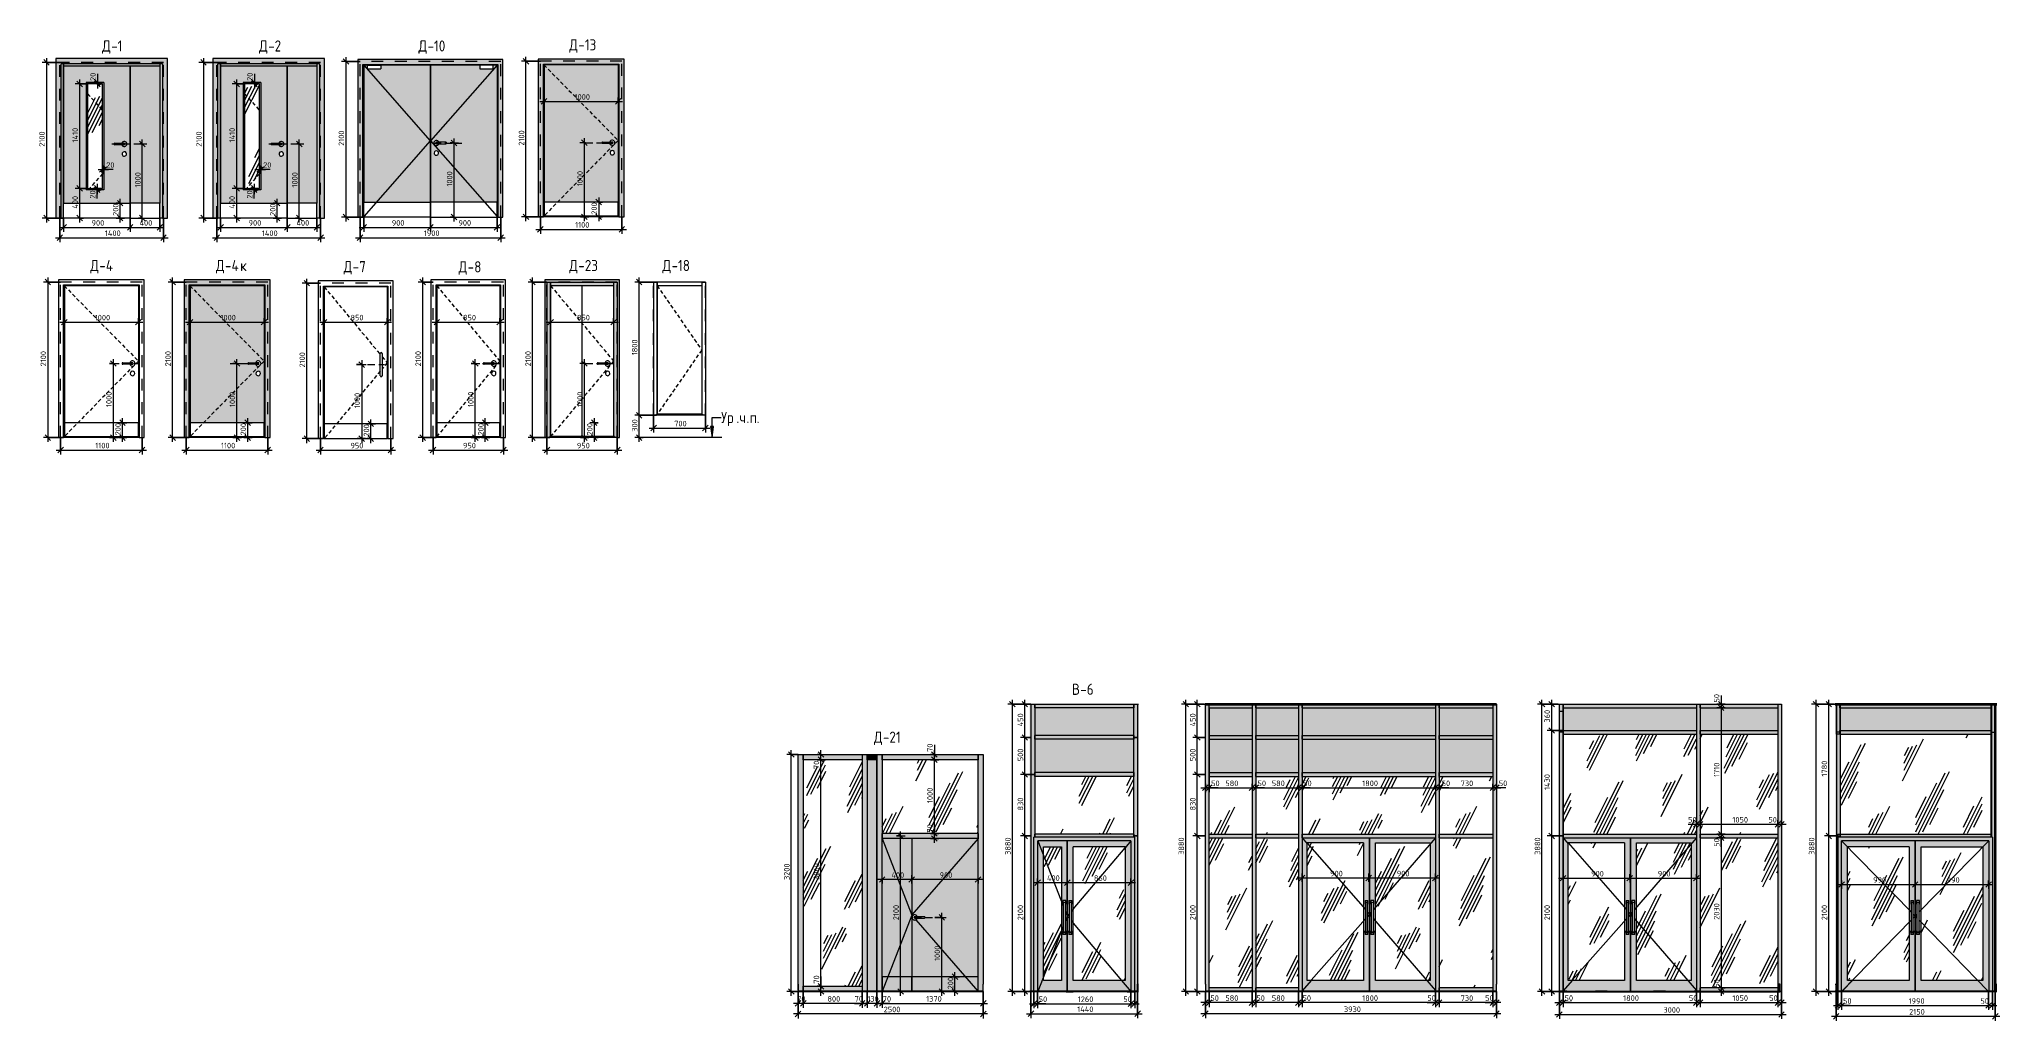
# Model space of a CAD drawing. Header units: millimetres. Extents: x -12093 to 14377, y -395 to 12857.
import ezdxf

# ---------------------------------------------------------------- set-up
doc = ezdxf.new("R2010")
doc.units = ezdxf.units.MM
for name, pattern in [('200_ШТРИХ__ш1_п0_6_', [80, 50, -30]), ('ADSK_Штрих_ш2 п1', [150, 100, -50]), ('Штрих', [317.5, 158.75, -158.75])]:
    doc.linetypes.add(name, pattern=pattern)
for name, color, linetype, lineweight in [('A-ANNO-DIMS', 7, 'Continuous', 9), ('A-ANNO-DIMS-50', 7, 'Continuous', 9), ('A-DETL', 7, 'Continuous', 9), ('A-DETL-1', 7, 'ADSK_Штрих_ш2 п1', 9), ('A-DOOR', 7, 'Штрих', 9), ('A-DOOR-1', 7, 'Continuous', 9), ('A-DOOR-2', 7, '200_ШТРИХ__ш1_п0_6_', 9), ('A-DOOR-FRAM', 7, 'Continuous', 9), ('A-FLOR', 7, 'Continuous', 9), ('A-GENM', 7, 'Continuous', 9), ('A-GLAZ-CURT', 7, 'Continuous', 9), ('A-GLAZ-CWMG', 7, 'Continuous', 9), ('A-WALL-PATT', 7, 'Continuous', 9), ('G-ANNO-TEXT', 7, 'Continuous', 9), ('I-WALL', 7, 'Continuous', 9), ('Ограждение', 7, 'Continuous', 9), ('Поручни', 7, 'Continuous', 9)]:
    doc.layers.add(name, color=color, linetype=linetype, lineweight=lineweight)
for name, color, linetype, lineweight, true_color in [('A-DETL-GENF-1', 7, 'Continuous', 9, 0xeeeeee), ('A-DOOR-GLAZ', 7, 'Continuous', 9, 0x8080ff), ('A-FLOR-1', 7, 'Continuous', 9, 0x787878), ('A-FLOR-FNSH-1', 7, 'Continuous', 25, 0x3c3c3c), ('A-FLOR-FNSH-2', 7, 'Continuous', 35, 0x3c3c3c)]:
    doc.layers.add(name, color=color, linetype=linetype, lineweight=lineweight, true_color=true_color)
doc.styles.add('GOST Common', font='GOST_Common.ttf', dxfattribs={"width": 0.9, "height": 150})
doc.styles.add('ISOCPEUR', font='isocpeur.ttf', dxfattribs={"width": 0.9, "height": 75})
doc.dimstyles.new('ISO-1_5', dxfattribs={"dimscale": 304.8, "dimtxt": 74.698588, "dimasz": 0.246063, "dimexe": 0.19685, "dimexo": 0, "dimgap": 0, "dimtad": 1, "dimdec": 0, "dimrnd": 10, "dimzin": 0, "dimdsep": 46, "dimtxsty": 'ISOCPEUR', "dimblk1": 'OBLIQUE', "dimblk2": 'OBLIQUE', "dimsah": 1, "dimcen": 0.09, "dimdle": 0.19685, "dimazin": 0, "dimtfac": 1, "dimtdec": 4, "dimtix": 1, "dimtmove": 0, "dimatfit": 3, "dimfxl": 1, "dimtvp": 1, "dimtolj": 1, "dimtzin": 0, "dimarcsym": 2})
doc.dimstyles.new('ISO-1_5_1', dxfattribs={"dimscale": 304.8, "dimtxt": 74.698588, "dimasz": 0.246063, "dimexe": 0.19685, "dimexo": 0, "dimgap": 0, "dimtad": 1, "dimdec": 0, "dimrnd": 10, "dimzin": 0, "dimdsep": 46, "dimtxsty": 'ISOCPEUR', "dimblk1": 'OBLIQUE', "dimblk2": 'OBLIQUE', "dimsah": 1, "dimcen": 0.09, "dimdle": 0.19685, "dimazin": 0, "dimtfac": 1, "dimtdec": 4, "dimtix": 1, "dimtmove": 1, "dimatfit": 3, "dimfxl": 1, "dimtvp": 1, "dimtolj": 1, "dimtzin": 0, "dimarcsym": 2})
pattern_1 = [(63.435, (127, 63.5), (-511.17, 1533.495), [635, -381, 635, -381, -807.806]), (63.435, (127, 63.5), (-511.17, 1533.495), [-2032, 254, -553.81]), (63.435, (95.2, 95.2), (-511.17, 1533.495), [508, -635, 381, -381, -934.806]), (63.435, (95.2, 95.2), (-511.17, 1533.495), [-1905, 444.5, -490.31]), (63.435, (95.2, 190.5), (-511.17, 1533.495), [381, -762, 254, -381, -1061.806]), (63.435, (95.2, 190.5), (-511.17, 1533.495), [-1778, 571.5, -490.31]), (63.435, (190.5, 95.2), (-511.17, 1533.495), [381, -762, 317.5, -12809.3]), (63.435, (285.8, 190.5), (-511.17, 1533.495), [190.5, -952.5, 127, -12999.8]), (63.435, (127, 349.2), (-511.17, 1533.495), [127, -952.5, 127, -508, -1125.306]), (63.435, (127, 349.2), (-511.17, 1533.495), [-1714.5, 317.5, -807.81]), (63.435, (698.5, 254), (-511.17, 1533.495), [635, -952.5, 762, -503.01]), (63.435, (698.5, 158.8), (-511.17, 1533.495), [889, -635, 952.5, -376.01]), (63.435, (762, 190.5), (-511.17, 1533.495), [1016, -508, 762, -553.81]), (63.435, (857.2, 285.8), (-511.17, 1533.495), [635, -889, 508, -807.81]), (63.435, (762, 476.2), (-511.17, 1533.495), [317.5, -1270, 381, -871.31]), (63.435, (952.5, 381), (-511.17, 1533.495), [254, -1270, 254, -1061.81])]
pattern_2 = [(63.435, (-23373.8, 63.5), (-511.17, 1533.5), [635, -381, 635, -381, -807.8]), (63.435, (-23373.8, 63.5), (-511.17, 1533.5), [-2032, 254, -553.8]), (63.435, (-23405.6, 95.2), (-511.17, 1533.5), [508, -635, 381, -381, -934.8]), (63.435, (-23405.6, 95.2), (-511.17, 1533.5), [-1905, 444.5, -490.3]), (63.435, (-23405.6, 190.5), (-511.17, 1533.5), [381, -762, 254, -381, -1061.8]), (63.435, (-23405.6, 190.5), (-511.17, 1533.5), [-1778, 571.5, -490.3]), (63.435, (-23310.3, 95.2), (-511.17, 1533.5), [381, -762, 317.5, -12809.3]), (63.435, (-23215, 190.5), (-511.17, 1533.5), [190.5, -952.5, 127, -12999.8]), (63.435, (-23373.8, 349.2), (-511.17, 1533.5), [127, -952.5, 127, -508, -1125.3]), (63.435, (-23373.8, 349.2), (-511.17, 1533.5), [-1714.5, 317.5, -807.8]), (63.435, (-22802.3, 254), (-511.17, 1533.5), [635, -952.5, 762, -503]), (63.435, (-22802.3, 158.8), (-511.17, 1533.5), [889, -635, 952.5, -376]), (63.435, (-22738.8, 190.5), (-511.17, 1533.5), [1016, -508, 762, -553.8]), (63.435, (-22643.6, 285.8), (-511.17, 1533.5), [635, -889, 508, -807.8]), (63.435, (-22738.8, 476.2), (-511.17, 1533.5), [317.5, -1270, 381, -871.3]), (63.435, (-22548.3, 381), (-511.17, 1533.5), [254, -1270, 254, -1061.8])]
pattern_3 = [(63.435, (-12021.1, 63.5), (-511.17, 1533.5), [635, -381, 635, -381, -807.8]), (63.435, (-12021.1, 63.5), (-511.17, 1533.5), [-2032, 254, -553.8]), (63.435, (-12052.9, 95.2), (-511.17, 1533.5), [508, -635, 381, -381, -934.8]), (63.435, (-12052.9, 95.2), (-511.17, 1533.5), [-1905, 444.5, -490.3]), (63.435, (-12052.9, 190.5), (-511.17, 1533.5), [381, -762, 254, -381, -1061.8]), (63.435, (-12052.9, 190.5), (-511.17, 1533.5), [-1778, 571.5, -490.3]), (63.435, (-11957.6, 95.2), (-511.17, 1533.5), [381, -762, 317.5, -12809.3]), (63.435, (-11862.4, 190.5), (-511.17, 1533.5), [190.5, -952.5, 127, -12999.8]), (63.435, (-12021.1, 349.2), (-511.17, 1533.5), [127, -952.5, 127, -508, -1125.3]), (63.435, (-12021.1, 349.2), (-511.17, 1533.5), [-1714.5, 317.5, -807.8]), (63.435, (-11449.6, 254), (-511.17, 1533.5), [635, -952.5, 762, -503]), (63.435, (-11449.6, 158.8), (-511.17, 1533.5), [889, -635, 952.5, -376]), (63.435, (-11386.1, 190.5), (-511.17, 1533.5), [1016, -508, 762, -553.8]), (63.435, (-11290.9, 285.8), (-511.17, 1533.5), [635, -889, 508, -807.8]), (63.435, (-11386.1, 476.2), (-511.17, 1533.5), [317.5, -1270, 381, -871.3]), (63.435, (-11195.6, 381), (-511.17, 1533.5), [254, -1270, 254, -1061.8])]
pattern_4 = [(63.435, (-15626.8, 63.5), (-511.17, 1533.5), [635, -381, 635, -381, -807.81]), (63.435, (-15626.8, 63.5), (-511.17, 1533.5), [-2032, 254, -553.8]), (63.435, (-15658.5, 95.2), (-511.17, 1533.5), [508, -635, 381, -381, -934.81]), (63.435, (-15658.5, 95.2), (-511.17, 1533.5), [-1905, 444.5, -490.3]), (63.435, (-15658.5, 190.5), (-511.17, 1533.5), [381, -762, 254, -381, -1061.81]), (63.435, (-15658.5, 190.5), (-511.17, 1533.5), [-1778, 571.5, -490.3]), (63.435, (-15563.3, 95.2), (-511.17, 1533.5), [381, -762, 317.5, -12809.3]), (63.435, (-15468, 190.5), (-511.17, 1533.5), [190.5, -952.5, 127, -12999.8]), (63.435, (-15626.8, 349.2), (-511.17, 1533.5), [127, -952.5, 127, -508, -1125.31]), (63.435, (-15626.8, 349.2), (-511.17, 1533.5), [-1714.5, 317.5, -807.8]), (63.435, (-15055.3, 254), (-511.17, 1533.5), [635, -952.5, 762, -503.01]), (63.435, (-15055.3, 158.8), (-511.17, 1533.5), [889, -635, 952.5, -376.01]), (63.435, (-14991.8, 190.5), (-511.17, 1533.5), [1016, -508, 762, -553.81]), (63.435, (-14896.5, 285.8), (-511.17, 1533.5), [635, -889, 508, -807.81]), (63.435, (-14991.8, 476.2), (-511.17, 1533.5), [317.5, -1270, 381, -871.31]), (63.435, (-14801.3, 381), (-511.17, 1533.5), [254, -1270, 254, -1061.81])]
pattern_5 = [(63.435, (-9237.7, 63.5), (-511.17, 1533.5), [635, -381, 635, -381, -807.8]), (63.435, (-9237.7, 63.5), (-511.17, 1533.5), [-2032, 254, -553.8]), (63.435, (-9269.5, 95.2), (-511.17, 1533.5), [508, -635, 381, -381, -934.8]), (63.435, (-9269.5, 95.2), (-511.17, 1533.5), [-1905, 444.5, -490.3]), (63.435, (-9269.5, 190.5), (-511.17, 1533.5), [381, -762, 254, -381, -1061.8]), (63.435, (-9269.5, 190.5), (-511.17, 1533.5), [-1778, 571.5, -490.3]), (63.435, (-9174.2, 95.2), (-511.17, 1533.5), [381, -762, 317.5, -12809.3]), (63.435, (-9079, 190.5), (-511.17, 1533.5), [190.5, -952.5, 127, -12999.8]), (63.435, (-9237.7, 349.2), (-511.17, 1533.5), [127, -952.5, 127, -508, -1125.3]), (63.435, (-9237.7, 349.2), (-511.17, 1533.5), [-1714.5, 317.5, -807.8]), (63.435, (-8666.2, 254), (-511.17, 1533.5), [635, -952.5, 762, -503]), (63.435, (-8666.2, 158.8), (-511.17, 1533.5), [889, -635, 952.5, -376]), (63.435, (-8602.7, 190.5), (-511.17, 1533.5), [1016, -508, 762, -553.8]), (63.435, (-8507.5, 285.8), (-511.17, 1533.5), [635, -889, 508, -807.8]), (63.435, (-8602.7, 476.2), (-511.17, 1533.5), [317.5, -1270, 381, -871.3]), (63.435, (-8412.2, 381), (-511.17, 1533.5), [254, -1270, 254, -1061.8])]
pattern_6 = [(63.435, (-10053.1, 63.5), (-511.17, 1533.5), [635, -381, 635, -381, -807.8]), (63.435, (-10053.1, 63.5), (-511.17, 1533.5), [-2032, 254, -553.8]), (63.435, (-10084.9, 95.2), (-511.17, 1533.5), [508, -635, 381, -381, -934.8]), (63.435, (-10084.9, 95.2), (-511.17, 1533.5), [-1905, 444.5, -490.3]), (63.435, (-10084.9, 190.5), (-511.17, 1533.5), [381, -762, 254, -381, -1061.8]), (63.435, (-10084.9, 190.5), (-511.17, 1533.5), [-1778, 571.5, -490.3]), (63.435, (-9989.6, 95.2), (-511.17, 1533.5), [381, -762, 317.5, -12809.3]), (63.435, (-9894.4, 190.5), (-511.17, 1533.5), [190.5, -952.5, 127, -12999.8]), (63.435, (-10053.1, 349.2), (-511.17, 1533.5), [127, -952.5, 127, -508, -1125.3]), (63.435, (-10053.1, 349.2), (-511.17, 1533.5), [-1714.5, 317.5, -807.8]), (63.435, (-9481.6, 254), (-511.17, 1533.5), [635, -952.5, 762, -503]), (63.435, (-9481.6, 158.8), (-511.17, 1533.5), [889, -635, 952.5, -376]), (63.435, (-9418.1, 190.5), (-511.17, 1533.5), [1016, -508, 762, -553.8]), (63.435, (-9322.9, 285.8), (-511.17, 1533.5), [635, -889, 508, -807.8]), (63.435, (-9418.1, 476.2), (-511.17, 1533.5), [317.5, -1270, 381, -871.3]), (63.435, (-9227.6, 381), (-511.17, 1533.5), [254, -1270, 254, -1061.8])]

msp = doc.modelspace()

# ---------------------------------------------------------------- texts
at = {"layer": 'G-ANNO-TEXT', "char_height": 150, "attachment_point": 1, "style": 'GOST Common'}
for s, insert, width in [('\\fGOST Common|b0|i0|c204|p34|;\\W.9;Д', (-11243.7, 12841), 147.911), ('-1', (-11121.6, 12841), 202.025), ('\\fGOST Common|b0|i0|c204|p34|;\\W.9;Д', (-9124.2, 12841), 147.911), ('-2', (-9002.1, 12841), 230.886), ('\\fGOST Common|b0|i0|c204|p34|;\\W.9;Д', (-6972.5, 12841), 147.911), ('-10', (-6850.4, 12841), 317.468), ('\\fGOST Common|b0|i0|c204|p34|;\\W.9;Д', (-4936.9, 12856.6), 147.911), ('-13', (-4814.8, 12856.6), 321.076), ('\\fGOST Common|b0|i0|c204|p34|;\\W.9;Д', (-11403.7, 9876.6), 147.911), ('-4', (-11281.6, 9876.6), 248.924), ('\\fGOST Common|b0|i0|c204|p34|;\\W.9;Д', (-9706.4, 9876.6), 147.911), ('-4', (-9584.4, 9876.6), 248.924), ('\\fGOST Common|b0|i0|c204|p34|;\\W.9;к', (-9379, 9876.6), 115.443), ('\\fGOST Common|b0|i0|c204|p34|;\\W.9;Д', (-7982.8, 9861.3), 147.911), ('-7', (-7860.8, 9861.3), 230.886), ('\\fGOST Common|b0|i0|c204|p34|;\\W.9;Д', (-6430, 9858.8), 147.911), ('-8', (-6308, 9858.8), 230.886), ('\\fGOST Common|b0|i0|c204|p34|;\\W.9;Д', (-4936.9, 9876.6), 147.911), ('-23', (-4814.8, 9876.6), 349.937), ('\\fGOST Common|b0|i0|c204|p34|;\\W.9;Д', (-3678.6, 9876.6), 147.911), ('-18', (-3556.5, 9876.6), 317.468), ('Ур', (-2886.1, 7824.1), 248.924), ('\\fGOST Common|b0|i0|c204|p34|;\\W.9;.', (-2680.7, 7824.1), 50.506), ('\\fGOST Common|b0|i0|c204|p34|;\\W.9;ч', (-2639.1, 7824.1), 115.443), ('\\fGOST Common|b0|i0|c204|p34|;\\W.9;.', (-2543.8, 7824.1), 50.506), ('\\fGOST Common|b0|i0|c204|p34|;\\W.9;п', (-2502.1, 7824.1), 115.443), ('\\fGOST Common|b0|i0|c204|p34|;\\W.9;.', (-2406.9, 7824.1), 50.506), ('\\fGOST Common|b0|i0|c204|p34|;\\W.9;В', (1849.6, 4155.3), 137.089), ('-6', (1962.7, 4155.3), 230.886), ('\\fGOST Common|b0|i0|c204|p34|;\\W.9;Д', (-824.4, 3509.2), 147.911), ('-21', (-702.4, 3509.2), 317.468)]:
    msp.add_mtext(s, dxfattribs=dict(at, insert=insert, width=width))

# ---------------------------------------------------------------- blocks, each defined once
blk = doc.blocks.new('Family - ___-32257025-_Двери_ 1 этаж 1-12')
at = {"layer": 'A-DOOR-1'}
h = blk.add_hatch(dxfattribs=at)
h.set_pattern_fill('FP_1', color=256, style=0, pattern_type=2)
h.set_pattern_definition([(90, (-4762.9, 7492.8), (1195, -7e-14), []), (0, (-4763, 7492.8), (0, -3200), [])])
h.paths.add_polyline_path([(-4338, 7493), (-4338, 9529), (-5188, 9529), (-5188, 7493)])
h.paths.add_polyline_path([(-4416, 8314), (-4423, 8314), (-4430, 8317), (-4437, 8321), (-4442, 8326), (-4446, 8334), (-4448, 8340), (-4448, 8348), (-4446, 8354), (-4442, 8362), (-4437, 8367), (-4431, 8371), (-4424, 8373), (-4416, 8374), (-4409, 8372), (-4402, 8369), (-4396, 8364), (-4392, 8358), (-4389, 8351), (-4388, 8343), (-4389, 8336), (-4392, 8329), (-4396, 8323), (-4402, 8319), (-4408, 8315), (-4414, 8314)])
h.paths.add_polyline_path([(-4417, 8444), (-4426, 8445), (-4435, 8448), (-4442, 8453), (-4448, 8461), (-4451, 8469), (-4551, 8469), (-4553, 8470), (-4555, 8472), (-4557, 8474), (-4558, 8476), (-4558, 8479), (-4558, 8481), (-4557, 8484), (-4555, 8486), (-4553, 8487), (-4551, 8488), (-4548, 8489), (-4451, 8489), (-4448, 8497), (-4442, 8504), (-4435, 8509), (-4426, 8513), (-4415, 8513), (-4408, 8512), (-4399, 8508), (-4393, 8503), (-4388, 8496), (-4384, 8488), (-4383, 8479), (-4384, 8470), (-4388, 8461), (-4393, 8454), (-4401, 8448), (-4410, 8445), (-4415, 8444)])
at = {"layer": 'A-DOOR-FRAM'}
for points in [[(-5238, 7479), (-5238, 9579), (-4288, 9579), (-4288, 7479), (-4258, 7479), (-4258, 9609), (-5268, 9609), (-5268, 7479)], [(-5238, 7479), (-5188, 7479), (-5188, 9579), (-5238, 9579), (-5238, 7493)], [(-4338, 9529), (-4338, 9579), (-5188, 9579), (-5188, 9529)], [(-4288, 7479), (-4288, 9579), (-4338, 9579), (-4338, 7479)], [(-5188, 7479), (-4338, 7479), (-4338, 7493), (-5188, 7493)]]:
    blk.add_hatch(color=256, dxfattribs=at).paths.add_polyline_path(points)
at = {"layer": 'A-DOOR'}
for p, q in [((-4288, 9579), (-5238, 9579)), ((-5238, 7479), (-5238, 9579)), ((-4288, 9579), (-5238, 9579)), ((-5238, 7479), (-5238, 9579)), ((-4288, 7479), (-4288, 9579)), ((-4288, 7479), (-4288, 9579))]:
    blk.add_line(p, q, dxfattribs=at)
at = {"layer": 'A-DOOR-1'}
for p, q in [((-4338, 9529), (-5188, 9529)), ((-5188, 7493), (-5188, 9529)), ((-4338, 9529), (-4338, 7493)), ((-4548, 8489), (-4418, 8489)), ((-4418, 8489), (-4451, 8489)), ((-4418, 8469), (-4548, 8469)), ((-4451, 8469), (-4418, 8469)), ((-4338, 7493), (-5188, 7493))]:
    blk.add_line(p, q, dxfattribs=at)
for centre, radius, start, end in [((-4548, 8479), 10, 90, 270), ((-4418, 8479), 35, 0, 163.3985), ((-4418, 8479), 35, 196.6015, 0), ((-4418, 8479), 10, 270, 90), ((-4418, 8479), 10, 270, 90), ((-4418, 8344), 30, 0, 188.1699), ((-4418, 8344), 30, 188.1699, 0)]:
    blk.add_arc(centre, radius, start, end, dxfattribs=at)
at = {"layer": 'A-DOOR-2'}
for p, q in [((-5189, 9529), (-4338, 8511)), ((-4338, 8511), (-5188, 7493))]:
    blk.add_line(p, q, dxfattribs=at)
at = {"layer": 'A-DOOR-FRAM'}
for p, q in [((-4258, 9609), (-5268, 9609)), ((-5268, 9609), (-5268, 7479)), ((-5238, 9579), (-5188, 9579)), ((-5238, 9579), (-5238, 7479)), ((-5188, 9529), (-5188, 9579)), ((-5188, 9579), (-4338, 9579)), ((-5188, 9579), (-5188, 7479)), ((-4338, 9579), (-4338, 9529)), ((-4338, 9579), (-4288, 9579)), ((-4338, 9579), (-4338, 7479)), ((-4288, 9579), (-4288, 7479)), ((-4258, 7479), (-4258, 9609)), ((-4338, 9529), (-5188, 9529)), ((-5268, 7479), (-5238, 7479)), ((-5188, 7479), (-5238, 7479)), ((-5198, 7479), (-5198, 7493)), ((-4328, 7493), (-5198, 7493)), ((-4328, 7479), (-5198, 7479)), ((-4288, 7479), (-4338, 7479)), ((-4328, 7493), (-4328, 7479)), ((-4288, 7479), (-4258, 7479))]:
    blk.add_line(p, q, dxfattribs=at)
blk = doc.blocks.new('Family - ___-32257027-_Двери_ 1 этаж 1-12')
at = {"layer": 'A-DOOR'}
for p, q in [((-5826, 9579), (-6776, 9579)), ((-6776, 7479), (-6776, 9579)), ((-5826, 9579), (-6776, 9579)), ((-6776, 7479), (-6776, 9579)), ((-5826, 7479), (-5826, 9579)), ((-5826, 7479), (-5826, 9579))]:
    blk.add_line(p, q, dxfattribs=at)
at = {"layer": 'A-DOOR-1'}
for p, q in [((-5876, 9529), (-6726, 9529)), ((-6726, 7679), (-6726, 9529)), ((-5876, 9529), (-5876, 7679)), ((-6086, 8489), (-5956, 8489)), ((-5956, 8489), (-5989, 8489)), ((-5956, 8469), (-6086, 8469)), ((-5989, 8469), (-5956, 8469)), ((-5876, 7679), (-6726, 7679)), ((-6726, 7679), (-6726, 7493)), ((-5876, 7493), (-5876, 7679)), ((-6726, 7493), (-5876, 7493))]:
    blk.add_line(p, q, dxfattribs=at)
for centre, radius, start, end in [((-6086, 8479), 10, 90, 270), ((-5956, 8479), 35, 0, 163.3985), ((-5956, 8479), 35, 196.6015, 0), ((-5956, 8479), 10, 270, 90), ((-5956, 8479), 10, 270, 90), ((-5956, 8344), 30, 0, 188.1699), ((-5956, 8344), 30, 188.1699, 0)]:
    blk.add_arc(centre, radius, start, end, dxfattribs=at)
at = {"layer": 'A-DOOR-2'}
for p, q in [((-6727, 9529), (-5876, 8511)), ((-5876, 8511), (-6726, 7493))]:
    blk.add_line(p, q, dxfattribs=at)
at = {"layer": 'A-DOOR-FRAM'}
for p, q in [((-5796, 9609), (-6806, 9609)), ((-6806, 9609), (-6806, 7479)), ((-6736, 7479), (-6736, 9539)), ((-6736, 9539), (-5866, 9539)), ((-6726, 9529), (-6726, 9539)), ((-6726, 9539), (-6726, 7679)), ((-5876, 9539), (-5876, 9529)), ((-5876, 9539), (-5876, 7679)), ((-5866, 9539), (-5866, 7479)), ((-5796, 7479), (-5796, 9609)), ((-5876, 9529), (-6726, 9529)), ((-6806, 7479), (-6736, 7479)), ((-6726, 7493), (-6736, 7493)), ((-6726, 7479), (-6736, 7479)), ((-5866, 7479), (-6736, 7479)), ((-6726, 7493), (-6726, 7479)), ((-5876, 7493), (-5876, 7479)), ((-5866, 7493), (-5876, 7493)), ((-5866, 7479), (-5876, 7479)), ((-5866, 7479), (-5796, 7479))]:
    blk.add_line(p, q, dxfattribs=at)
blk = doc.blocks.new('Family - ___-32257043-_Двери_ 1 этаж 1-12')
at = {"layer": 'A-DOOR-1'}
h = blk.add_hatch(color=256, dxfattribs=at)
h.paths.add_polyline_path([(-11439, 10643), (-10864, 10643), (-10864, 12493), (-11764, 12493), (-11764, 10643), (-11502, 10643)])
h.paths.add_polyline_path([(-11439, 10843), (-11439, 12253), (-11239, 12253), (-11239, 10843)])
h.paths.add_polyline_path([(-10942, 11278), (-10950, 11279), (-10957, 11281), (-10964, 11285), (-10968, 11290), (-10972, 11298), (-10974, 11304), (-10974, 11312), (-10972, 11319), (-10968, 11326), (-10964, 11331), (-10957, 11335), (-10950, 11338), (-10943, 11338), (-10935, 11337), (-10928, 11334), (-10923, 11329), (-10918, 11323), (-10915, 11316), (-10914, 11308), (-10915, 11301), (-10918, 11294), (-10922, 11288), (-10928, 11283), (-10935, 11280), (-10940, 11279)])
h.paths.add_polyline_path([(-10944, 11408), (-10953, 11409), (-10961, 11413), (-10969, 11418), (-10974, 11425), (-10978, 11433), (-11077, 11434), (-11079, 11435), (-11081, 11436), (-11083, 11438), (-11084, 11441), (-11084, 11443), (-11084, 11446), (-11083, 11448), (-11081, 11450), (-11079, 11452), (-11077, 11453), (-11074, 11453), (-10978, 11453), (-10974, 11461), (-10969, 11469), (-10961, 11474), (-10953, 11477), (-10942, 11478), (-10935, 11477), (-10927, 11473), (-10919, 11468), (-10914, 11461), (-10911, 11452), (-10909, 11443), (-10911, 11433), (-10914, 11426), (-10920, 11418), (-10928, 11413), (-10937, 11409), (-10942, 11409)])
blk.add_hatch(color=256, dxfattribs=at).paths.add_polyline_path([(-10864, 10643), (-10464, 10643), (-10464, 12493), (-10864, 12493), (-10864, 10699)])
h = blk.add_hatch(dxfattribs=at)
h.set_pattern_fill('FP_2', color=256, style=0, pattern_type=2)
h.set_pattern_definition(pattern_1)
h.paths.add_polyline_path([(-11439, 10843), (-11239, 10843), (-11239, 12253), (-11439, 12253), (-11439, 11057)])
at = {"layer": 'A-DOOR-FRAM'}
for points in [[(-11799, 10443), (-11799, 12528), (-10429, 12528), (-10429, 10443), (-10359, 10443), (-10359, 12598), (-11869, 12598), (-11869, 10443)], [(-11799, 10443), (-11764, 10443), (-11764, 12528), (-11799, 12528), (-11799, 10643)], [(-11120, 12493), (-10464, 12493), (-10464, 12528), (-11764, 12528), (-11764, 12493), (-11239, 12493)], [(-10464, 10443), (-10429, 10443), (-10429, 12528), (-10464, 12528), (-10464, 10643)]]:
    blk.add_hatch(color=256, dxfattribs=at).paths.add_polyline_path(points)
at = {"layer": 'A-DOOR'}
for p, q in [((-10414, 12543), (-11814, 12543)), ((-11814, 10443), (-11814, 12543)), ((-10414, 12543), (-11814, 12543)), ((-11814, 10443), (-11814, 12543)), ((-10414, 10443), (-10414, 12543)), ((-10414, 10443), (-10414, 12543))]:
    blk.add_line(p, q, dxfattribs=at)
at = {"layer": 'A-DOOR-1'}
for p, q in [((-10864, 12493), (-11764, 12493)), ((-11764, 10643), (-11764, 12493)), ((-10864, 12493), (-10864, 10643)), ((-10464, 12493), (-10864, 12493)), ((-10864, 10643), (-10864, 12493)), ((-10464, 12493), (-10464, 10643)), ((-11219, 12273), (-11459, 12273)), ((-11459, 12273), (-11459, 10823)), ((-11439, 12253), (-11439, 10843)), ((-11239, 12253), (-11439, 12253)), ((-11239, 10843), (-11239, 12253)), ((-11219, 12273), (-11219, 10823)), ((-11074, 11453), (-10944, 11453)), ((-10944, 11433), (-11074, 11433)), ((-10944, 11453), (-10978, 11453)), ((-10978, 11433), (-10944, 11433)), ((-11764, 10643), (-10864, 10643)), ((-11764, 10443), (-11764, 10643)), ((-11219, 10823), (-11459, 10823)), ((-11439, 10843), (-11239, 10843)), ((-10864, 10443), (-10864, 10643)), ((-10464, 10643), (-10864, 10643)), ((-10864, 10643), (-10864, 10443)), ((-10464, 10443), (-10464, 10643)), ((-10864, 10443), (-11764, 10443)), ((-10864, 10443), (-10464, 10443))]:
    blk.add_line(p, q, dxfattribs=at)
for centre, radius, start, end in [((-11074, 11443), 10, 90, 270), ((-10944, 11443), 35, 0, 163.3985), ((-10944, 11443), 35, 196.6015, 0), ((-10944, 11443), 10, 270, 90), ((-10944, 11443), 10, 270, 90), ((-10944, 11308), 30, 0, 188.1699), ((-10944, 11308), 30, 188.1699, 0)]:
    blk.add_arc(centre, radius, start, end, dxfattribs=at)
at = {"layer": 'A-DOOR-2'}
for p, q in [((-11439, 12122), (-11239, 11895)), ((-11239, 11041), (-11413, 10843))]:
    blk.add_line(p, q, dxfattribs=at)
at = {"layer": 'A-DOOR-FRAM'}
for p, q in [((-10359, 12598), (-11869, 12598)), ((-11869, 12598), (-11869, 10443)), ((-11799, 10443), (-11799, 12528)), ((-11799, 12528), (-10429, 12528)), ((-11764, 12493), (-11764, 12528)), ((-11764, 12528), (-11764, 10643)), ((-10464, 12493), (-11764, 12493)), ((-10464, 12528), (-10464, 12493)), ((-10464, 12528), (-10464, 10643)), ((-10429, 12528), (-10429, 10443)), ((-10359, 10443), (-10359, 12598)), ((-11869, 10443), (-11799, 10443)), ((-11764, 10443), (-11799, 10443)), ((-10429, 10443), (-10464, 10443)), ((-10429, 10443), (-10359, 10443))]:
    blk.add_line(p, q, dxfattribs=at)
blk = doc.blocks.new('Family - ___-32257054-_Двери_ 1 этаж 1-12')
at = {"layer": 'A-DOOR'}
for p, q in [((-10704, 9579), (-11804, 9579)), ((-11804, 7479), (-11804, 9579)), ((-10704, 9579), (-11804, 9579)), ((-11804, 7479), (-11804, 9579)), ((-10704, 7479), (-10704, 9579)), ((-10704, 7479), (-10704, 9579))]:
    blk.add_line(p, q, dxfattribs=at)
at = {"layer": 'A-DOOR-1'}
for p, q in [((-10754, 9529), (-11754, 9529)), ((-11754, 7679), (-11754, 9529)), ((-10754, 9529), (-10754, 7679)), ((-10964, 8489), (-10834, 8489)), ((-10834, 8489), (-10868, 8489)), ((-10834, 8469), (-10964, 8469)), ((-10868, 8469), (-10834, 8469)), ((-10754, 7679), (-11754, 7679)), ((-11754, 7679), (-11754, 7493)), ((-10754, 7493), (-10754, 7679)), ((-11754, 7493), (-10754, 7493))]:
    blk.add_line(p, q, dxfattribs=at)
for centre, radius, start, end in [((-10964, 8479), 10, 90, 270), ((-10834, 8479), 35, 0, 163.3985), ((-10834, 8479), 35, 196.6015, 0), ((-10834, 8479), 10, 270, 90), ((-10834, 8479), 10, 270, 90), ((-10834, 8344), 30, 0, 188.1699), ((-10834, 8344), 30, 188.1699, 0)]:
    blk.add_arc(centre, radius, start, end, dxfattribs=at)
at = {"layer": 'A-DOOR-2'}
for p, q in [((-11756, 9529), (-10754, 8511)), ((-10754, 8511), (-10808, 8456)), ((-10812, 8453), (-11754, 7493))]:
    blk.add_line(p, q, dxfattribs=at)
at = {"layer": 'A-DOOR-FRAM'}
for p, q in [((-10674, 9609), (-11834, 9609)), ((-11834, 9609), (-11834, 7479)), ((-11764, 7479), (-11764, 9539)), ((-11764, 9539), (-10744, 9539)), ((-11754, 9529), (-11754, 9539)), ((-11754, 9539), (-11754, 7679)), ((-10754, 9539), (-10754, 9529)), ((-10754, 9539), (-10754, 7679)), ((-10744, 9539), (-10744, 7479)), ((-10674, 7479), (-10674, 9609)), ((-10754, 9529), (-11754, 9529)), ((-11834, 7479), (-11764, 7479)), ((-11754, 7493), (-11764, 7493)), ((-11754, 7479), (-11764, 7479)), ((-10744, 7479), (-11764, 7479)), ((-11754, 7493), (-11754, 7479)), ((-10754, 7493), (-10754, 7479)), ((-10744, 7493), (-10754, 7493)), ((-10744, 7479), (-10754, 7479)), ((-10744, 7479), (-10674, 7479))]:
    blk.add_line(p, q, dxfattribs=at)
blk = doc.blocks.new('Family - ___-32257060-_Двери_ 1 этаж 1-12')
at = {"layer": 'A-DOOR-1'}
h = blk.add_hatch(color=256, dxfattribs=at)
h.paths.add_polyline_path([(-9938, 7679), (-9057, 7679), (-9057, 9529), (-10057, 9529), (-10057, 7679)])
h.paths.add_polyline_path([(-9135, 8314), (-9143, 8314), (-9150, 8317), (-9157, 8321), (-9161, 8326), (-9165, 8334), (-9167, 8340), (-9167, 8348), (-9165, 8354), (-9161, 8362), (-9157, 8367), (-9150, 8371), (-9143, 8373), (-9136, 8374), (-9128, 8372), (-9121, 8369), (-9115, 8364), (-9111, 8358), (-9108, 8351), (-9107, 8344), (-9108, 8336), (-9111, 8329), (-9115, 8323), (-9121, 8319), (-9128, 8315), (-9133, 8314)])
h.paths.add_polyline_path([(-9137, 8444), (-9146, 8445), (-9154, 8448), (-9161, 8453), (-9167, 8461), (-9171, 8469), (-9270, 8469), (-9272, 8470), (-9274, 8472), (-9276, 8474), (-9277, 8476), (-9277, 8479), (-9277, 8481), (-9276, 8484), (-9274, 8486), (-9272, 8487), (-9270, 8488), (-9267, 8489), (-9171, 8489), (-9167, 8497), (-9161, 8504), (-9154, 8509), (-9146, 8513), (-9135, 8513), (-9128, 8512), (-9119, 8509), (-9112, 8503), (-9107, 8496), (-9103, 8488), (-9102, 8479), (-9103, 8470), (-9107, 8461), (-9112, 8454), (-9119, 8449), (-9130, 8445), (-9135, 8444)])
at = {"layer": 'A-DOOR-FRAM'}
for points in [[(-10067, 7479), (-10067, 9539), (-9047, 9539), (-9047, 7479), (-8977, 7479), (-8977, 9609), (-10137, 9609), (-10137, 7479)], [(-10067, 7479), (-10057, 7479), (-10057, 9539), (-10067, 9539), (-10067, 7493)], [(-9057, 9529), (-9057, 9539), (-10057, 9539), (-10057, 9529), (-9938, 9529)], [(-9057, 7479), (-9047, 7479), (-9047, 9539), (-9057, 9539), (-9057, 7493)], [(-9938, 7479), (-9057, 7479), (-9057, 7493), (-10057, 7493), (-10057, 7479)]]:
    blk.add_hatch(color=256, dxfattribs=at).paths.add_polyline_path(points)
at = {"layer": 'A-DOOR'}
for p, q in [((-9007, 9579), (-10107, 9579)), ((-10107, 7479), (-10107, 9579)), ((-9007, 9579), (-10107, 9579)), ((-10107, 7479), (-10107, 9579)), ((-9007, 7479), (-9007, 9579)), ((-9007, 7479), (-9007, 9579))]:
    blk.add_line(p, q, dxfattribs=at)
at = {"layer": 'A-DOOR-1'}
for p, q in [((-9057, 9529), (-10057, 9529)), ((-10057, 7679), (-10057, 9529)), ((-9057, 9529), (-9057, 7679)), ((-9267, 8489), (-9137, 8489)), ((-9137, 8489), (-9171, 8489)), ((-9137, 8469), (-9267, 8469)), ((-9171, 8469), (-9137, 8469)), ((-9057, 7679), (-10057, 7679)), ((-10057, 7679), (-10057, 7493)), ((-9057, 7493), (-9057, 7679)), ((-10057, 7493), (-9057, 7493))]:
    blk.add_line(p, q, dxfattribs=at)
for centre, radius, start, end in [((-9267, 8479), 10, 90, 270), ((-9137, 8479), 35, 0, 163.3985), ((-9137, 8479), 35, 196.6015, 0), ((-9137, 8479), 10, 270, 90), ((-9137, 8479), 10, 270, 90), ((-9137, 8344), 30, 0, 188.1699), ((-9137, 8344), 30, 188.1699, 0)]:
    blk.add_arc(centre, radius, start, end, dxfattribs=at)
at = {"layer": 'A-DOOR-2'}
for p, q in [((-10059, 9529), (-9057, 8511)), ((-9057, 8511), (-9111, 8456)), ((-9114, 8453), (-10057, 7493))]:
    blk.add_line(p, q, dxfattribs=at)
at = {"layer": 'A-DOOR-FRAM'}
for p, q in [((-8977, 9609), (-10137, 9609)), ((-10137, 9609), (-10137, 7479)), ((-10067, 7479), (-10067, 9539)), ((-10067, 9539), (-9047, 9539)), ((-10057, 9529), (-10057, 9539)), ((-10057, 9539), (-10057, 7679)), ((-9057, 9539), (-9057, 9529)), ((-9057, 9539), (-9057, 7679)), ((-9047, 9539), (-9047, 7479)), ((-8977, 7479), (-8977, 9609)), ((-9057, 9529), (-10057, 9529)), ((-10137, 7479), (-10067, 7479)), ((-10057, 7493), (-10067, 7493)), ((-10057, 7479), (-10067, 7479)), ((-9047, 7479), (-10067, 7479)), ((-10057, 7493), (-10057, 7479)), ((-9057, 7493), (-9057, 7479)), ((-9047, 7493), (-9057, 7493)), ((-9047, 7479), (-9057, 7479)), ((-9047, 7479), (-8977, 7479))]:
    blk.add_line(p, q, dxfattribs=at)
blk = doc.blocks.new('Family - ___-32257067-_Двери_ 1 этаж 1-12')
at = {"layer": 'A-DOOR'}
for p, q in [((-7345, 9564), (-8295, 9564)), ((-8295, 7464), (-8295, 9564)), ((-7345, 9564), (-8295, 9564)), ((-8295, 7464), (-8295, 9564)), ((-7345, 7464), (-7345, 9564)), ((-7345, 7464), (-7345, 9564))]:
    blk.add_line(p, q, dxfattribs=at)
at = {"layer": 'A-DOOR-1'}
for p, q in [((-7395, 9514), (-8245, 9514)), ((-8245, 7664), (-8245, 9514)), ((-7395, 9514), (-7395, 7664)), ((-7488, 8314), (-7488, 8614)), ((-7463, 8614), (-7463, 8314)), ((-7395, 7664), (-8245, 7664)), ((-8245, 7664), (-8245, 7464)), ((-8245, 7464), (-7395, 7464)), ((-7395, 7464), (-7395, 7664))]:
    blk.add_line(p, q, dxfattribs=at)
for centre, start, end in [((-7475, 8614), 0, 180), ((-7475, 8314), 180, 0)]:
    blk.add_arc(centre, 12.5, start, end, dxfattribs=at)
at = {"layer": 'A-DOOR-2'}
for p, q in [((-8246, 9514), (-7488, 8600)), ((-7463, 8570), (-7395, 8489)), ((-7395, 8489), (-7463, 8407)), ((-7488, 8377), (-8245, 7464))]:
    blk.add_line(p, q, dxfattribs=at)
at = {"layer": 'A-DOOR-FRAM'}
for p, q in [((-7315, 9594), (-8325, 9594)), ((-8325, 9594), (-8325, 7464)), ((-7315, 7464), (-7315, 9594)), ((-8255, 7464), (-8255, 9524)), ((-8255, 9524), (-7385, 9524)), ((-8245, 9514), (-8245, 9524)), ((-8245, 9524), (-8245, 7664)), ((-7395, 9514), (-8245, 9514)), ((-7395, 9524), (-7395, 9514)), ((-7395, 9524), (-7395, 7664)), ((-7385, 9524), (-7385, 7464)), ((-8325, 7464), (-8255, 7464)), ((-8245, 7464), (-8255, 7464)), ((-7385, 7464), (-7395, 7464)), ((-7385, 7464), (-7315, 7464))]:
    blk.add_line(p, q, dxfattribs=at)
blk = doc.blocks.new('Family - ___-32257072-_Двери_ 1 этаж 1-12')
at = {"layer": 'A-DOOR'}
for p, q in [((-3099, 9579), (-3799, 9579)), ((-3799, 7779), (-3799, 9579)), ((-3099, 9579), (-3799, 9579)), ((-3799, 7779), (-3799, 9579)), ((-3099, 7779), (-3099, 9579)), ((-3099, 7779), (-3099, 9579))]:
    blk.add_line(p, q, dxfattribs=at)
at = {"layer": 'A-DOOR-1'}
for p, q in [((-3149, 9529), (-3749, 9529)), ((-3749, 7793), (-3749, 9529)), ((-3149, 9529), (-3149, 7793)), ((-3149, 7793), (-3749, 7793))]:
    blk.add_line(p, q, dxfattribs=at)
at = {"layer": 'A-DOOR-2'}
for p, q in [((-3750, 9529), (-3149, 8661)), ((-3149, 8661), (-3749, 7793))]:
    blk.add_line(p, q, dxfattribs=at)
at = {"layer": 'A-DOOR-FRAM'}
for p, q in [((-3799, 9579), (-3749, 9579)), ((-3799, 9579), (-3799, 7779)), ((-3749, 9529), (-3749, 9579)), ((-3149, 9579), (-3749, 9579)), ((-3749, 9579), (-3749, 7779)), ((-3149, 9579), (-3149, 9529)), ((-3149, 9579), (-3099, 9579)), ((-3149, 9579), (-3149, 7779)), ((-3099, 9579), (-3099, 7779)), ((-3149, 9529), (-3749, 9529)), ((-3749, 7779), (-3799, 7779)), ((-3759, 7779), (-3759, 7793)), ((-3139, 7793), (-3759, 7793)), ((-3139, 7779), (-3759, 7779)), ((-3099, 7779), (-3149, 7779)), ((-3139, 7793), (-3139, 7779))]:
    blk.add_line(p, q, dxfattribs=at)
blk = doc.blocks.new('Family - ___-32257079-_Двери_ 1 этаж 1-12')
at = {"layer": 'A-DOOR-1'}
blk.add_hatch(color=256, dxfattribs=at).paths.add_polyline_path([(-7575, 10655), (-6812, 10655), (-6812, 12505), (-7482, 12505), (-7482, 12455), (-7662, 12455), (-7662, 12505), (-7712, 12505), (-7712, 10655)])
h = blk.add_hatch(color=256, dxfattribs=at)
h.paths.add_polyline_path([(-6393, 10655), (-5912, 10655), (-5912, 12505), (-5962, 12505), (-5962, 12455), (-6142, 12455), (-6142, 12505), (-6812, 12505), (-6812, 10655)])
h.paths.add_polyline_path([(-6734, 11290), (-6742, 11292), (-6748, 11295), (-6754, 11300), (-6758, 11306), (-6761, 11313), (-6762, 11320), (-6761, 11328), (-6758, 11335), (-6754, 11341), (-6748, 11346), (-6741, 11349), (-6734, 11350), (-6726, 11350), (-6719, 11347), (-6713, 11343), (-6708, 11338), (-6704, 11331), (-6702, 11324), (-6702, 11316), (-6704, 11309), (-6708, 11302), (-6713, 11297), (-6720, 11293), (-6727, 11291)])
h.paths.add_polyline_path([(-6733, 11420), (-6742, 11422), (-6750, 11425), (-6757, 11431), (-6762, 11438), (-6766, 11446), (-6767, 11455), (-6766, 11464), (-6762, 11473), (-6756, 11481), (-6750, 11485), (-6742, 11489), (-6732, 11490), (-6724, 11489), (-6715, 11486), (-6708, 11481), (-6702, 11474), (-6699, 11465), (-6599, 11465), (-6597, 11464), (-6595, 11462), (-6593, 11460), (-6592, 11458), (-6592, 11455), (-6592, 11453), (-6593, 11450), (-6595, 11448), (-6597, 11447), (-6599, 11446), (-6602, 11445), (-6699, 11445), (-6702, 11437), (-6708, 11430), (-6715, 11425), (-6724, 11421), (-6732, 11420)])
at = {"layer": 'A-DOOR-FRAM'}
for points in [[(-7722, 10455), (-7722, 12515), (-5902, 12515), (-5902, 10455), (-5832, 10455), (-5832, 12585), (-7792, 12585), (-7792, 10455)], [(-7712, 10455), (-7712, 12515), (-7722, 12515), (-7722, 10455)], [(-7712, 12505), (-5912, 12505), (-5912, 12515), (-7712, 12515)], [(-5912, 10455), (-5902, 10455), (-5902, 12515), (-5912, 12515), (-5912, 10473)]]:
    blk.add_hatch(color=256, dxfattribs=at).paths.add_polyline_path(points)
at = {"layer": 'A-DOOR'}
for p, q in [((-5862, 12555), (-7762, 12555)), ((-7762, 10455), (-7762, 12555)), ((-5862, 12555), (-7762, 12555)), ((-7762, 10455), (-7762, 12555)), ((-5862, 10455), (-5862, 12555)), ((-5862, 10455), (-5862, 12555))]:
    blk.add_line(p, q, dxfattribs=at)
at = {"layer": 'A-DOOR-1'}
for p, q in [((-7662, 12505), (-7712, 12505)), ((-7712, 10655), (-7712, 12505)), ((-7662, 12505), (-7482, 12505)), ((-7662, 12455), (-7662, 12505)), ((-7662, 12455), (-7482, 12455)), ((-6812, 12505), (-7482, 12505)), ((-7482, 12505), (-7482, 12455)), ((-6812, 12505), (-6812, 10655)), ((-6142, 12505), (-6812, 12505)), ((-6812, 10655), (-6812, 12505)), ((-5962, 12505), (-6142, 12505)), ((-6142, 12505), (-6142, 12455)), ((-6142, 12455), (-5962, 12455)), ((-5912, 12505), (-5962, 12505)), ((-5962, 12455), (-5962, 12505)), ((-5912, 12505), (-5912, 10655)), ((-6602, 11465), (-6732, 11465)), ((-6732, 11465), (-6699, 11465)), ((-6732, 11445), (-6602, 11445)), ((-6699, 11445), (-6732, 11445)), ((-7712, 10655), (-6812, 10655)), ((-7712, 10455), (-7712, 10655)), ((-6812, 10455), (-6812, 10655)), ((-5912, 10655), (-6812, 10655)), ((-6812, 10655), (-6812, 10455)), ((-5912, 10455), (-5912, 10655)), ((-6812, 10455), (-7712, 10455)), ((-6812, 10455), (-5912, 10455))]:
    blk.add_line(p, q, dxfattribs=at)
for centre, radius, start, end in [((-6732, 11455), 35, 16.6015, 180), ((-6732, 11455), 35, 180, 343.3985), ((-6732, 11455), 10, 90, 270), ((-6732, 11455), 10, 90, 270), ((-6602, 11455), 10, 270, 90), ((-6732, 11320), 30, 351.8301, 180), ((-6732, 11320), 30, 180, 351.8301)]:
    blk.add_arc(centre, radius, start, end, dxfattribs=at)
at = {"layer": 'A-DOOR-FRAM'}
for p, q in [((-5832, 12585), (-7792, 12585)), ((-7792, 12585), (-7792, 10455)), ((-7722, 10455), (-7722, 12515)), ((-7722, 12515), (-5902, 12515)), ((-7712, 12505), (-7712, 12515)), ((-7712, 12515), (-7712, 10655)), ((-7662, 12505), (-7712, 12505)), ((-6142, 12505), (-7482, 12505)), ((-5912, 12505), (-5962, 12505)), ((-5912, 12515), (-5912, 12505)), ((-5912, 12515), (-5912, 10655)), ((-5902, 12515), (-5902, 10455)), ((-5832, 10455), (-5832, 12585)), ((-7792, 10455), (-7722, 10455)), ((-7712, 10455), (-7722, 10455)), ((-5902, 10455), (-5912, 10455)), ((-5902, 10455), (-5832, 10455))]:
    blk.add_line(p, q, dxfattribs=at)
blk = doc.blocks.new('Family - ___-32257104-_Двери_ 1 этаж 1-12')
at = {"layer": 'A-DOOR-1'}
h = blk.add_hatch(color=256, dxfattribs=at)
h.paths.add_polyline_path([(-9320, 10643), (-8745, 10643), (-8745, 12493), (-9645, 12493), (-9645, 10643), (-9382, 10643)])
h.paths.add_polyline_path([(-9320, 10843), (-9320, 12253), (-9120, 12253), (-9120, 10843)])
h.paths.add_polyline_path([(-8823, 11278), (-8830, 11279), (-8837, 11281), (-8844, 11285), (-8849, 11290), (-8853, 11298), (-8855, 11304), (-8855, 11312), (-8853, 11319), (-8849, 11326), (-8844, 11331), (-8838, 11335), (-8831, 11338), (-8823, 11338), (-8816, 11337), (-8809, 11334), (-8803, 11329), (-8799, 11323), (-8796, 11316), (-8795, 11308), (-8796, 11301), (-8799, 11294), (-8803, 11288), (-8809, 11283), (-8815, 11280), (-8821, 11279)])
h.paths.add_polyline_path([(-8824, 11408), (-8833, 11409), (-8842, 11413), (-8849, 11418), (-8855, 11425), (-8858, 11433), (-8958, 11434), (-8960, 11435), (-8962, 11436), (-8964, 11438), (-8965, 11441), (-8965, 11443), (-8965, 11446), (-8964, 11448), (-8962, 11450), (-8960, 11452), (-8958, 11453), (-8955, 11453), (-8858, 11453), (-8855, 11461), (-8849, 11469), (-8842, 11474), (-8833, 11477), (-8822, 11478), (-8815, 11477), (-8807, 11473), (-8800, 11468), (-8795, 11461), (-8791, 11452), (-8790, 11443), (-8792, 11433), (-8795, 11426), (-8801, 11418), (-8808, 11413), (-8817, 11409), (-8822, 11409)])
blk.add_hatch(color=256, dxfattribs=at).paths.add_polyline_path([(-8345, 10643), (-8345, 12493), (-8745, 12493), (-8745, 10643)])
h = blk.add_hatch(dxfattribs=at)
h.set_pattern_fill('FP_2', color=256, style=0, pattern_type=2)
h.set_pattern_definition(pattern_1)
h.paths.add_polyline_path([(-9320, 10843), (-9120, 10843), (-9120, 12253), (-9320, 12253), (-9320, 11048)])
at = {"layer": 'A-DOOR-FRAM'}
for points in [[(-9680, 10443), (-9680, 12528), (-8310, 12528), (-8310, 10443), (-8240, 10443), (-8240, 12598), (-9750, 12598), (-9750, 10443)], [(-9645, 10443), (-9645, 12528), (-9680, 12528), (-9680, 10443)], [(-8756, 12493), (-8345, 12493), (-8345, 12528), (-9645, 12528), (-9645, 12493), (-9120, 12493)], [(-8310, 10443), (-8310, 12528), (-8345, 12528), (-8345, 10443)]]:
    blk.add_hatch(color=256, dxfattribs=at).paths.add_polyline_path(points)
at = {"layer": 'A-DOOR'}
for p, q in [((-8295, 12543), (-9695, 12543)), ((-9695, 10443), (-9695, 12543)), ((-8295, 12543), (-9695, 12543)), ((-9695, 10443), (-9695, 12543)), ((-8295, 10443), (-8295, 12543)), ((-8295, 10443), (-8295, 12543))]:
    blk.add_line(p, q, dxfattribs=at)
at = {"layer": 'A-DOOR-1'}
for p, q in [((-8745, 12493), (-9645, 12493)), ((-9645, 10643), (-9645, 12493)), ((-8745, 12493), (-8745, 10643)), ((-8345, 12493), (-8745, 12493)), ((-8745, 10643), (-8745, 12493)), ((-8345, 12493), (-8345, 10643)), ((-9100, 12273), (-9340, 12273)), ((-9340, 12273), (-9340, 10823)), ((-9320, 12253), (-9320, 10843)), ((-9120, 12253), (-9320, 12253)), ((-9120, 10843), (-9120, 12253)), ((-9100, 12273), (-9100, 10823)), ((-8955, 11453), (-8825, 11453)), ((-8825, 11433), (-8955, 11433)), ((-8825, 11453), (-8858, 11453)), ((-8858, 11433), (-8825, 11433)), ((-9645, 10643), (-8745, 10643)), ((-9645, 10443), (-9645, 10643)), ((-9100, 10823), (-9340, 10823)), ((-9320, 10843), (-9120, 10843)), ((-8745, 10443), (-8745, 10643)), ((-8345, 10643), (-8745, 10643)), ((-8745, 10643), (-8745, 10443)), ((-8345, 10443), (-8345, 10643)), ((-8745, 10443), (-9645, 10443)), ((-8745, 10443), (-8345, 10443))]:
    blk.add_line(p, q, dxfattribs=at)
for centre, radius, start, end in [((-8955, 11443), 10, 90, 270), ((-8825, 11443), 35, 0, 163.3985), ((-8825, 11443), 35, 196.6015, 0), ((-8825, 11443), 10, 270, 90), ((-8825, 11443), 10, 270, 90), ((-8825, 11308), 30, 0, 188.1699), ((-8825, 11308), 30, 188.1699, 0)]:
    blk.add_arc(centre, radius, start, end, dxfattribs=at)
at = {"layer": 'A-DOOR-2'}
for p, q in [((-9320, 12122), (-9120, 11895)), ((-9120, 11041), (-9294, 10843))]:
    blk.add_line(p, q, dxfattribs=at)
at = {"layer": 'A-DOOR-FRAM'}
for p, q in [((-8240, 12598), (-9750, 12598)), ((-9750, 12598), (-9750, 10443)), ((-9680, 10443), (-9680, 12528)), ((-9680, 12528), (-8310, 12528)), ((-9645, 12493), (-9645, 12528)), ((-9645, 12528), (-9645, 10643)), ((-8345, 12493), (-9645, 12493)), ((-8345, 12528), (-8345, 12493)), ((-8345, 12528), (-8345, 10643)), ((-8310, 12528), (-8310, 10443)), ((-8240, 10443), (-8240, 12598)), ((-9750, 10443), (-9680, 10443)), ((-9645, 10443), (-9680, 10443)), ((-8310, 10443), (-8345, 10443)), ((-8310, 10443), (-8240, 10443))]:
    blk.add_line(p, q, dxfattribs=at)
blk = doc.blocks.new('Family - ___-33394753-_Двери_ 1 этаж 1-12')
at = {"layer": 'A-DOOR-1'}
h = blk.add_hatch(color=256, dxfattribs=at)
h.paths.add_polyline_path([(-5212, 10659), (-4276, 10659), (-4276, 12509), (-5276, 12509), (-5276, 10659)])
h.paths.add_polyline_path([(-4354, 11294), (-4362, 11294), (-4369, 11297), (-4376, 11301), (-4380, 11306), (-4384, 11314), (-4386, 11320), (-4386, 11328), (-4384, 11334), (-4380, 11342), (-4376, 11347), (-4369, 11351), (-4362, 11353), (-4355, 11354), (-4347, 11352), (-4340, 11349), (-4335, 11344), (-4330, 11338), (-4327, 11331), (-4326, 11324), (-4327, 11316), (-4330, 11309), (-4334, 11303), (-4340, 11299), (-4347, 11295), (-4352, 11294)])
h.paths.add_polyline_path([(-4356, 11424), (-4365, 11425), (-4373, 11428), (-4381, 11433), (-4386, 11441), (-4390, 11449), (-4489, 11449), (-4491, 11450), (-4494, 11452), (-4495, 11454), (-4496, 11456), (-4496, 11459), (-4496, 11461), (-4495, 11464), (-4494, 11466), (-4491, 11467), (-4489, 11468), (-4486, 11469), (-4390, 11469), (-4386, 11477), (-4381, 11484), (-4373, 11489), (-4365, 11493), (-4354, 11493), (-4347, 11492), (-4339, 11489), (-4331, 11483), (-4325, 11475), (-4323, 11468), (-4321, 11459), (-4323, 11450), (-4327, 11440), (-4332, 11433), (-4339, 11429), (-4347, 11425), (-4354, 11424)])
at = {"layer": 'A-DOOR-FRAM'}
for points in [[(-4196, 10459), (-4196, 12589), (-5356, 12589), (-5356, 10459), (-5286, 10459), (-5286, 12519), (-4266, 12519), (-4266, 10459)], [(-5286, 10459), (-5276, 10459), (-5276, 12519), (-5286, 12519), (-5286, 10473)], [(-5212, 12509), (-4276, 12509), (-4276, 12519), (-5276, 12519), (-5276, 12509)], [(-4276, 10459), (-4266, 10459), (-4266, 12519), (-4276, 12519), (-4276, 10473)], [(-5212, 10459), (-4276, 10459), (-4276, 10473), (-5276, 10473), (-5276, 10459)]]:
    blk.add_hatch(color=256, dxfattribs=at).paths.add_polyline_path(points)
at = {"layer": 'A-DOOR'}
for p, q in [((-4226, 12559), (-5326, 12559)), ((-5326, 10459), (-5326, 12559)), ((-4226, 12559), (-5326, 12559)), ((-5326, 10459), (-5326, 12559)), ((-4226, 10459), (-4226, 12559)), ((-4226, 10459), (-4226, 12559))]:
    blk.add_line(p, q, dxfattribs=at)
at = {"layer": 'A-DOOR-1'}
for p, q in [((-4276, 12509), (-5276, 12509)), ((-5276, 10659), (-5276, 12509)), ((-4276, 12509), (-4276, 10659)), ((-4486, 11469), (-4356, 11469)), ((-4356, 11449), (-4486, 11449)), ((-4356, 11469), (-4390, 11469)), ((-4390, 11449), (-4356, 11449)), ((-4276, 10659), (-5276, 10659)), ((-5276, 10659), (-5276, 10473)), ((-4276, 10473), (-4276, 10659)), ((-5276, 10473), (-4276, 10473))]:
    blk.add_line(p, q, dxfattribs=at)
for centre, radius, start, end in [((-4486, 11459), 10, 90, 270), ((-4356, 11459), 35, 0, 163.3985), ((-4356, 11459), 35, 196.6015, 0), ((-4356, 11459), 10, 270, 90), ((-4356, 11459), 10, 270, 90), ((-4356, 11324), 30, 0, 188.1699), ((-4356, 11324), 30, 188.1699, 0)]:
    blk.add_arc(centre, radius, start, end, dxfattribs=at)
at = {"layer": 'A-DOOR-2'}
for p, q in [((-5278, 12509), (-4276, 11491)), ((-4334, 11433), (-5276, 10473)), ((-4276, 11491), (-4330, 11436))]:
    blk.add_line(p, q, dxfattribs=at)
at = {"layer": 'A-DOOR-FRAM'}
for p, q in [((-4196, 12589), (-5356, 12589)), ((-5356, 12589), (-5356, 10459)), ((-5286, 10459), (-5286, 12519)), ((-5286, 12519), (-4266, 12519)), ((-5276, 12509), (-5276, 12519)), ((-5276, 12519), (-5276, 10659)), ((-4276, 12509), (-5276, 12509)), ((-4276, 12519), (-4276, 12509)), ((-4276, 12519), (-4276, 10659)), ((-4266, 12519), (-4266, 10459)), ((-4196, 10459), (-4196, 12589)), ((-5356, 10459), (-5286, 10459)), ((-5276, 10473), (-5286, 10473)), ((-5276, 10459), (-5286, 10459)), ((-4266, 10459), (-5286, 10459)), ((-5276, 10473), (-5276, 10459)), ((-4276, 10473), (-4276, 10459)), ((-4266, 10473), (-4276, 10473)), ((-4266, 10459), (-4276, 10459)), ((-4266, 10459), (-4196, 10459))]:
    blk.add_line(p, q, dxfattribs=at)
blk = doc.blocks.new('Прямоугольный импост - 50 x 70 мм-31700031-Д-21')
at = {"layer": 'A-GLAZ-CWMG'}
blk.add_hatch(color=256, dxfattribs=at).paths.add_polyline_path([(-24990, 0), (-24940, 0), (-24940, 2100), (-25010, 2100), (-25010, 0)])
blk.add_line((-24940, 2100), (-24940, 0), dxfattribs=at)
blk = doc.blocks.new('Дверь_Витражная_остекление_ - ДВН_ДАО_Главный вход_1200 в свету-31742133-Д-21')
at = {"layer": 'A-DOOR-1'}
blk.add_hatch(color=256, dxfattribs=at).paths.add_polyline_path([(-23475, 200), (-23475, 2065), (-23875, 2065), (-23875, 200), (-23492, 200)])
h = blk.add_hatch(color=256, dxfattribs=at)
h.paths.add_polyline_path([(-23475, 200), (-22580, 200), (-22580, 2065), (-23475, 2065), (-23475, 800)])
h.paths.add_polyline_path([(-23435, 965), (-23444, 966), (-23453, 970), (-23460, 975), (-23465, 983), (-23469, 991), (-23470, 1000), (-23469, 1009), (-23465, 1018), (-23460, 1025), (-23452, 1030), (-23443, 1034), (-23435, 1035), (-23426, 1034), (-23417, 1030), (-23410, 1025), (-23405, 1018), (-23401, 1010), (-23302, 1010), (-23298, 1007), (-23297, 1006), (-23296, 1004), (-23295, 1003), (-23295, 998), (-23296, 996), (-23296, 995), (-23299, 992), (-23302, 991), (-23302, 990), (-23309, 990), (-23401, 990), (-23405, 982), (-23411, 975), (-23418, 969), (-23427, 966), (-23435, 965)])
for p, q in [((-23875, 2), (-23875, 2065)), ((-23475, 2065), (-23875, 2065)), ((-22580, 2065), (-23475, 1033)), ((-23475, 2065), (-23475, 2)), ((-23475, 1033), (-23464, 1020)), ((-23305, 1010), (-23435, 1010)), ((-23435, 1010), (-23401, 1010)), ((-23434, 1010), (-23435, 1010)), ((-23435, 990), (-23305, 990)), ((-23401, 990), (-23435, 990)), ((-23420, 969), (-22585, 6)), ((-23306, 990), (-23305, 990))]:
    blk.add_line(p, q, dxfattribs=at)
for centre, radius, start, end in [((-23435, 1000), 35, 16.6015, 180), ((-23435, 1000), 35, 180, 343.3985), ((-23435, 1000), 10, 90, 270), ((-23435, 1000), 10, 90, 270), ((-23435, 1000), 35, 98.5767, 105), ((-23435, 1000), 35, 255, 261.4233), ((-23435, 1000), 35, 83.5447, 90), ((-23435, 1000), 35, 270, 276.4553), ((-23435, 1000), 35, 68.5405, 75), ((-23435, 1000), 35, 285, 291.4595), ((-23435, 1000), 35, 53.5543, 60), ((-23435, 1000), 35, 300, 306.4457), ((-23435, 1000), 35, 39.6757, 45.6131), ((-23435, 1000), 35, 315, 320.3243), ((-23435, 1000), 35, 23.6155, 30), ((-23435, 1000), 35, 330, 336.3845), ((-23305, 1000), 10, 270, 90)]:
    blk.add_arc(centre, radius, start, end, dxfattribs=at)
blk = doc.blocks.new('Прямоугольный импост - 50 x 70 мм-31720913-Д-21')
at = {"layer": 'A-GLAZ-CWMG'}
blk.add_hatch(color=256, dxfattribs=at).paths.add_polyline_path([(-24145, 3130), (-24145, 3200), (-24940, 3200), (-24940, 3130)])
for p, q in [((-24940, 3130), (-24940, 3200)), ((-24145, 3200), (-24145, 3130)), ((-24145, 3130), (-24940, 3130))]:
    blk.add_line(p, q, dxfattribs=at)
blk = doc.blocks.new('Системная панель - Стемалит - 40мм-31720939-Д-21')
at = {"layer": 'A-GLAZ-CURT'}
blk.add_hatch(color=256, dxfattribs=at).paths.add_polyline_path([(-23945, 0), (-23945, 3130), (-24075, 3130), (-24075, 0)])
for p, q in [((-23945, 3130), (-24075, 3130)), ((-24075, 3130), (-24075, 2100)), ((-23945, 2100), (-23945, 3130)), ((-24075, 2100), (-24075, 0)), ((-23945, 0), (-23945, 2100))]:
    blk.add_line(p, q, dxfattribs=at)
blk = doc.blocks.new('Прямоугольный импост - 50 x 70 мм-31701710-Д-21')
at = {"layer": 'A-GLAZ-CWMG'}
blk.add_hatch(color=256, dxfattribs=at).paths.add_polyline_path([(-23104, 3130), (-22580, 3130), (-22580, 3200), (-23875, 3200), (-23875, 3130), (-23232, 3130)])
for p, q in [((-23875, 3130), (-23875, 3200)), ((-22580, 3200), (-22580, 3130)), ((-22580, 3130), (-23875, 3130))]:
    blk.add_line(p, q, dxfattribs=at)
blk = doc.blocks.new('Прямоугольный импост - 50 x 70 мм-31687886-Д-21')
at = {"layer": 'A-GLAZ-CWMG'}
blk.add_hatch(color=256, dxfattribs=at).paths.add_polyline_path([(-23925, 0), (-23925, 2), (-23875, 2), (-23875, 2100), (-23945, 2100), (-23945, 0)])
for p, q in [((-23945, 2100), (-23945, 0)), ((-23875, 2100), (-23875, 2065))]:
    blk.add_line(p, q, dxfattribs=at)
blk = doc.blocks.new('Плинтус - Плинтус керамогранит бежевый-32865273-Д-21')
at = {"layer": 'A-GENM'}
blk.add_hatch(color=256, dxfattribs=at).paths.add_polyline_path([(-22505, 0), (-22505, 100), (-22510, 100), (-22510, 0)])
for p, q in [((-22510, 100), (-22505, 100)), ((-22510, 0), (-22510, 100))]:
    blk.add_line(p, q, dxfattribs=at)
blk = doc.blocks.new('Плинтус - Плинтус керамогранит бежевый-32865274-Д-21')
at = {"layer": 'A-GENM'}
blk.add_hatch(color=256, dxfattribs=at).paths.add_polyline_path([(-25010, 0), (-25010, 100), (-25018, 100), (-25018, 0)])
for p, q in [((-25018, 100), (-25010, 100)), ((-25010, 100), (-25010, 0))]:
    blk.add_line(p, q, dxfattribs=at)
blk = doc.blocks.new('Системная панель - Стекло - 40мм-31720940-Д-21')
at = {"layer": 'A-GLAZ-CURT'}
h = blk.add_hatch(dxfattribs=at)
h.set_pattern_fill('FP_3', color=256, style=0, pattern_type=2)
h.set_pattern_definition(pattern_2)
h.paths.add_polyline_path([(-23875, 2135), (-22580, 2135), (-22580, 3130), (-23875, 3130), (-23875, 2600)])
blk = doc.blocks.new('Прямоугольный импост - 50 x 70 мм-31701779-Д-21')
at = {"layer": 'A-GLAZ-CWMG'}
blk.add_hatch(color=256, dxfattribs=at).paths.add_polyline_path([(-22510, 0), (-22510, 2100), (-22580, 2100), (-22580, 2), (-22530, 2), (-22530, 0)])
blk.add_line((-22580, 6), (-22580, 2100), dxfattribs=at)
blk = doc.blocks.new('Прямоугольный импост - 50 x 70 мм-31693698-Д-21')
at = {"layer": 'A-GLAZ-CWMG'}
blk.add_hatch(color=256, dxfattribs=at).paths.add_polyline_path([(-23875, 2065), (-22580, 2065), (-22580, 2135), (-23875, 2135), (-23875, 2100)])
for p, q in [((-23875, 2065), (-23875, 2135)), ((-22580, 2135), (-23875, 2135)), ((-22580, 2135), (-22580, 2065)), ((-22580, 2065), (-23475, 2065))]:
    blk.add_line(p, q, dxfattribs=at)
blk = doc.blocks.new('Прямоугольный импост - 50 x 70 мм-31720941-Д-21')
at = {"layer": 'A-GLAZ-CWMG'}
blk.add_hatch(color=256, dxfattribs=at).paths.add_polyline_path([(-24940, 2100), (-24940, 3200), (-25010, 3200), (-25010, 2100)])
blk.add_line((-24940, 3200), (-24940, 2100), dxfattribs=at)
blk = doc.blocks.new('Прямоугольный импост - 50 x 70 мм-31720942-Д-21')
at = {"layer": 'A-GLAZ-CWMG'}
blk.add_hatch(color=256, dxfattribs=at).paths.add_polyline_path([(-22580, 2100), (-22510, 2100), (-22510, 3200), (-22580, 3200), (-22580, 2135)])
blk.add_line((-22580, 2100), (-22580, 3200), dxfattribs=at)
blk = doc.blocks.new('Прямоугольный импост - 50 x 70 мм-31720937-Д-21')
at = {"layer": 'A-GLAZ-CWMG'}
blk.add_hatch(color=256, dxfattribs=at).paths.add_polyline_path([(-23945, 2100), (-23875, 2100), (-23875, 3200), (-23945, 3200), (-23945, 2135)])
for p, q in [((-23945, 3200), (-23945, 2100)), ((-23875, 3200), (-23875, 2100))]:
    blk.add_line(p, q, dxfattribs=at)
blk = doc.blocks.new('Системная панель - Стекло - 40мм-31720953-Д-21')
at = {"layer": 'A-GLAZ-CURT'}
h = blk.add_hatch(dxfattribs=at)
h.set_pattern_fill('FP_3', color=256, style=0, pattern_type=2)
h.set_pattern_definition(pattern_2)
h.paths.add_polyline_path([(-24145, 70), (-24145, 3130), (-24940, 3130), (-24940, 70)])
blk = doc.blocks.new('Прямоугольный импост - 50 x 70 мм-31701712-Д-21')
at = {"layer": 'A-GLAZ-CWMG'}
blk.add_hatch(color=256, dxfattribs=at).paths.add_polyline_path([(-24075, 3130), (-23945, 3130), (-23945, 3200), (-24075, 3200)])
for p, q in [((-24075, 3130), (-24075, 3200)), ((-23945, 3200), (-23945, 3130)), ((-23945, 3130), (-24075, 3130))]:
    blk.add_line(p, q, dxfattribs=at)
blk = doc.blocks.new('Прямоугольный импост - 50 x 70 мм-31702100-Д-21')
at = {"layer": 'A-GLAZ-CWMG'}
blk.add_hatch(color=256, dxfattribs=at).paths.add_polyline_path([(-24075, 0), (-24075, 2100), (-24145, 2100), (-24145, 0)])
for p, q in [((-24145, 2100), (-24145, 0)), ((-24075, 2100), (-24075, 0))]:
    blk.add_line(p, q, dxfattribs=at)
blk = doc.blocks.new('Прямоугольный импост - 50 x 70 мм-31720938-Д-21')
at = {"layer": 'A-GLAZ-CWMG'}
blk.add_hatch(color=256, dxfattribs=at).paths.add_polyline_path([(-24145, 2100), (-24075, 2100), (-24075, 3200), (-24145, 3200), (-24145, 2131)])
for p, q in [((-24145, 3200), (-24145, 2100)), ((-24075, 3200), (-24075, 2100))]:
    blk.add_line(p, q, dxfattribs=at)
blk = doc.blocks.new('Прямоугольный импост - 50 x 70 мм-31720914-Д-21')
at = {"layer": 'A-GLAZ-CWMG'}
blk.add_hatch(color=256, dxfattribs=at).paths.add_polyline_path([(-24145, 0), (-24145, 70), (-24940, 70), (-24940, 0)])
for p, q in [((-24940, 0), (-24940, 70)), ((-24940, 70), (-24145, 70)), ((-24145, 70), (-24145, 0))]:
    blk.add_line(p, q, dxfattribs=at)
blk = doc.blocks.new('Ограждение - Ограждение-32870734-Д-21')
at = {"layer": 'Ограждение'}
blk.add_hatch(color=256, dxfattribs=at).paths.add_polyline_path([(-22620, 0), (-22620, 2), (-22580, 2), (-22580, 6), (-23475, 6), (-23475, 2), (-23269, 2), (-23269, 0)])
at = {"layer": 'Поручни'}
for p, q in [((-23475, 6), (-22580, 6)), ((-22580, 6), (-22580, 2))]:
    blk.add_line(p, q, dxfattribs=at)
blk = doc.blocks.new('Плинтус - Плинтус керамогранит бежевый-32865246-В-6 _1_1_')
at = {"layer": 'A-GENM'}
blk.add_hatch(color=256, dxfattribs=at).paths.add_polyline_path([(-12813, 0), (-12813, 100), (-12825, 100), (-12825, 0)])
for p, q in [((-12825, 100), (-12813, 100)), ((-12825, 0), (-12825, 100))]:
    blk.add_line(p, q, dxfattribs=at)
blk = doc.blocks.new('Прямоугольный импост - Импост структурный с накладкой - 190мм-32633035-В-6 _1_1_')
at = {"layer": 'A-GLAZ-CWMG'}
blk.add_hatch(color=256, dxfattribs=at).paths.add_polyline_path([(-14265, 1), (-14225, 1), (-14225, 2085), (-14215, 2085), (-14215, 2100), (-14265, 2100), (-14265, 150)])
blk.add_line((-14215, 2100), (-14215, 2085), dxfattribs=at)
blk = doc.blocks.new('Дверь_Витражная_остекление_ - ВВ-6 остекление-32633143-В-6 _1_1_')
at = {"layer": 'A-DOOR-1'}
blk.add_hatch(color=256, dxfattribs=at).paths.add_polyline_path([(-14175, 1), (-14175, 2035), (-12915, 2035), (-12915, 1), (-12865, 1), (-12865, 2085), (-14225, 2085), (-14225, 1), (-14208, 1)])
h = blk.add_hatch(color=256, dxfattribs=at)
h.paths.add_polyline_path([(-14151, 1), (-13775, 1), (-13775, 2035), (-14175, 2035), (-14174, 1)])
h.paths.add_polyline_path([(-14095, 150), (-14095, 1955), (-13855, 1955), (-13855, 150), (-13914, 150)])
h.paths.add_polyline_path([(-13805, 770), (-13835, 770), (-13835, 820), (-13830, 820), (-13830, 1177), (-13835, 1177), (-13835, 1227), (-13795, 1227), (-13795, 1177), (-13800, 1177), (-13800, 820), (-13795, 820), (-13795, 770), (-13801, 770)])
h = blk.add_hatch(dxfattribs=at)
h.set_pattern_fill('FP_4', color=256, style=0, pattern_type=2)
h.set_pattern_definition(pattern_3)
h.paths.add_polyline_path([(-13914, 150), (-13855, 150), (-13855, 1955), (-14095, 1955), (-14095, 150)])
h = blk.add_hatch(color=256, dxfattribs=at)
h.paths.add_polyline_path([(-12965, 0), (-12965, 1), (-12915, 1), (-12915, 2035), (-13775, 2035), (-13774, 1), (-13694, 1), (-13694, 0), (-12995, 0)])
h.paths.add_polyline_path([(-12995, 150), (-13695, 150), (-13695, 1955), (-12995, 1955), (-12995, 340)])
h.paths.add_polyline_path([(-13715, 770), (-13755, 770), (-13755, 820), (-13750, 820), (-13750, 1177), (-13755, 1177), (-13755, 1227), (-13715, 1227), (-13715, 1177), (-13720, 1177), (-13720, 820), (-13715, 820), (-13715, 785)])
h = blk.add_hatch(dxfattribs=at)
h.set_pattern_fill('FP_4', color=256, style=0, pattern_type=2)
h.set_pattern_definition(pattern_3)
h.paths.add_polyline_path([(-12995, 150), (-12995, 1955), (-13695, 1955), (-13695, 150), (-13547, 150)])
for p, q in [((-14225, 1), (-14225, 2085)), ((-12865, 2085), (-14225, 2085)), ((-14175, 1), (-14175, 2035)), ((-13775, 2035), (-14175, 2035)), ((-14175, 2035), (-13830, 1157)), ((-14095, 150), (-14095, 1955)), ((-14095, 1955), (-13855, 1955)), ((-13855, 1955), (-13855, 150)), ((-12915, 2035), (-13775, 2035)), ((-13775, 1), (-13775, 2035)), ((-13775, 2035), (-13775, 1)), ((-12915, 2035), (-12995, 1940)), ((-12915, 2035), (-12915, 1)), ((-12865, 1), (-12865, 2085)), ((-13835, 1227), (-13835, 1200)), ((-13795, 1227), (-13835, 1227)), ((-13795, 1200), (-13835, 1200)), ((-13835, 1200), (-13835, 1177)), ((-13835, 1177), (-13830, 1177)), ((-13830, 1200), (-13830, 800)), ((-13800, 800), (-13800, 1200)), ((-13800, 1177), (-13795, 1177)), ((-13800, 1081), (-13775, 1018)), ((-13795, 1200), (-13795, 1227)), ((-13795, 1177), (-13795, 1200)), ((-13755, 1227), (-13755, 1200)), ((-13755, 1227), (-13715, 1227)), ((-13715, 1200), (-13755, 1200)), ((-13755, 1200), (-13755, 1177)), ((-13755, 1177), (-13750, 1177)), ((-13750, 1200), (-13750, 800)), ((-13720, 800), (-13720, 1200)), ((-13720, 1177), (-13715, 1177)), ((-13695, 1112), (-13720, 1083)), ((-13715, 1200), (-13715, 1227)), ((-13715, 1177), (-13715, 1200)), ((-13830, 878), (-14175, 1)), ((-13835, 798), (-13835, 820)), ((-13835, 820), (-13830, 820)), ((-13835, 797), (-13835, 770)), ((-13835, 797), (-13795, 797)), ((-13800, 800), (-13830, 800)), ((-13775, 1018), (-13800, 954)), ((-13800, 820), (-13795, 820)), ((-13795, 820), (-13795, 798)), ((-13795, 770), (-13795, 797)), ((-13750, 1047), (-13775, 1018)), ((-13775, 1018), (-13750, 988)), ((-13755, 798), (-13755, 820)), ((-13755, 820), (-13750, 820)), ((-13755, 797), (-13755, 770)), ((-13755, 797), (-13715, 797)), ((-13720, 800), (-13750, 800)), ((-13720, 952), (-13695, 923)), ((-13720, 820), (-13715, 820)), ((-13715, 820), (-13715, 798)), ((-13715, 770), (-13715, 797)), ((-13795, 770), (-13835, 770)), ((-13715, 770), (-13755, 770)), ((-13855, 150), (-14095, 150)), ((-13042, 150), (-12916, 1))]:
    blk.add_line(p, q, dxfattribs=at)
at = {"layer": 'A-DOOR-GLAZ'}
for p, q in [((-12995, 1955), (-13695, 1955)), ((-13695, 150), (-13695, 1955)), ((-12995, 1955), (-12995, 150)), ((-12995, 150), (-13695, 150))]:
    blk.add_line(p, q, dxfattribs=at)
blk = doc.blocks.new('Прямоугольный импост - Импост структурный с накладкой - 190мм-33226260-В-6 _1_1_')
at = {"layer": 'A-GLAZ-CWMG'}
blk.add_hatch(color=256, dxfattribs=at).paths.add_polyline_path([(-13547, 3830), (-12875, 3830), (-12875, 3880), (-14215, 3880), (-14215, 3830)])
for p, q in [((-14215, 3830), (-14215, 3880)), ((-12875, 3830), (-14215, 3830)), ((-12875, 3880), (-12875, 3830))]:
    blk.add_line(p, q, dxfattribs=at)
blk = doc.blocks.new('Системная панель - Стекло - 40мм-33226834-В-6 _1_1_')
at = {"layer": 'A-GLAZ-CURT'}
h = blk.add_hatch(dxfattribs=at)
h.set_pattern_fill('FP_4', color=256, style=0, pattern_type=2)
h.set_pattern_definition(pattern_3)
h.paths.add_polyline_path([(-12875, 2125), (-12875, 2905), (-14215, 2905), (-14215, 2125), (-12995, 2125)])
blk = doc.blocks.new('Прямоугольный импост - Импост структурный с накладкой - 190мм-33226183-В-6 _1_1_')
at = {"layer": 'A-GLAZ-CWMG'}
blk.add_hatch(color=256, dxfattribs=at).paths.add_polyline_path([(-12865, 0), (-12825, 0), (-12825, 2100), (-12875, 2100), (-12875, 2085), (-12865, 2085), (-12865, 1)])
for p, q in [((-12875, 2100), (-12825, 2100)), ((-12875, 2085), (-12875, 2100))]:
    blk.add_line(p, q, dxfattribs=at)
blk = doc.blocks.new('Прямоугольный импост - Импост структурный с накладкой - 190мм-33226261-В-6 _1_1_')
at = {"layer": 'A-GLAZ-CWMG'}
blk.add_hatch(color=256, dxfattribs=at).paths.add_polyline_path([(-13695, 2085), (-12875, 2085), (-12875, 2125), (-14215, 2125), (-14215, 2085), (-13725, 2085)])
for p, q in [((-14215, 2085), (-14215, 2125)), ((-12875, 2125), (-14215, 2125)), ((-12875, 2125), (-12875, 2085))]:
    blk.add_line(p, q, dxfattribs=at)
blk = doc.blocks.new('Прямоугольный импост - Импост структурный с накладкой - 190мм-33226835-В-6 _1_1_')
at = {"layer": 'A-GLAZ-CWMG'}
blk.add_hatch(color=256, dxfattribs=at).paths.add_polyline_path([(-14225, 2100), (-14215, 2100), (-14215, 2930), (-14265, 2930), (-14265, 2100)])
for p, q in [((-14265, 2930), (-14215, 2930)), ((-14215, 2930), (-14215, 2100))]:
    blk.add_line(p, q, dxfattribs=at)
blk = doc.blocks.new('Прямоугольный импост - Импост структурный с накладкой - 190мм-33226828-В-6 _1_1_')
at = {"layer": 'A-GLAZ-CWMG'}
blk.add_hatch(color=256, dxfattribs=at).paths.add_polyline_path([(-12865, 3430), (-12825, 3430), (-12825, 3880), (-12875, 3880), (-12875, 3430)])
for p, q in [((-12875, 3430), (-12875, 3880)), ((-12825, 3430), (-12875, 3430))]:
    blk.add_line(p, q, dxfattribs=at)
blk = doc.blocks.new('Системная панель - Сэндвич - 40мм-33226829-В-6 _1_1_')
at = {"layer": 'A-GLAZ-CURT'}
blk.add_hatch(color=256, dxfattribs=at).paths.add_polyline_path([(-13547, 3455), (-12875, 3455), (-12875, 3830), (-14215, 3830), (-14215, 3455)])
blk = doc.blocks.new('Прямоугольный импост - Импост структурный с накладкой - 160мм Темный-33226830-В-6 _1_1_')
at = {"layer": 'A-GLAZ-CWMG'}
blk.add_hatch(color=256, dxfattribs=at).paths.add_polyline_path([(-14215, 3430), (-14215, 3880), (-14265, 3880), (-14265, 3430), (-14225, 3430)])
blk.add_line((-14215, 3880), (-14215, 3430), dxfattribs=at)
blk = doc.blocks.new('Прямоугольный импост - Импост структурный с накладкой - 160мм Темный-33226836-В-6 _1_1_')
at = {"layer": 'A-GLAZ-CWMG'}
blk.add_hatch(color=256, dxfattribs=at).paths.add_polyline_path([(-12865, 2930), (-12825, 2930), (-12825, 3430), (-12875, 3430), (-12875, 2930)])
for p, q in [((-12875, 3430), (-12825, 3430)), ((-12875, 2930), (-12875, 3430))]:
    blk.add_line(p, q, dxfattribs=at)
blk = doc.blocks.new('Прямоугольный импост - Импост структурный с накладкой - 190мм-V1-В-6 _1_1_')
at = {"layer": 'A-GLAZ-CWMG'}
blk.add_hatch(color=256, dxfattribs=at).paths.add_polyline_path([(-13547, 3405), (-12875, 3405), (-12875, 3455), (-14215, 3455), (-14215, 3405)])
for p, q in [((-14215, 3405), (-14215, 3455)), ((-12875, 3455), (-14215, 3455)), ((-12875, 3455), (-12875, 3405)), ((-12875, 3405), (-14215, 3405))]:
    blk.add_line(p, q, dxfattribs=at)
blk = doc.blocks.new('Системная панель - Стемалит желтый-33226837-В-6 _1_1_')
at = {"layer": 'A-GLAZ-CURT'}
blk.add_hatch(color=256, dxfattribs=at).paths.add_polyline_path([(-13547, 2955), (-12875, 2955), (-12875, 3405), (-14215, 3405), (-14215, 2955)])
blk = doc.blocks.new('Прямоугольный импост - Импост структурный с накладкой - 160мм Темный-33226838-В-6 _1_1_')
at = {"layer": 'A-GLAZ-CWMG'}
blk.add_hatch(color=256, dxfattribs=at).paths.add_polyline_path([(-14215, 2930), (-14215, 3430), (-14265, 3430), (-14265, 2930), (-14225, 2930)])
for p, q in [((-14215, 3430), (-14215, 2930)), ((-14215, 2930), (-14265, 2930))]:
    blk.add_line(p, q, dxfattribs=at)
blk = doc.blocks.new('Прямоугольный импост - Импост структурный с накладкой - 160мм Темный-33226839-В-6 _1_1_')
at = {"layer": 'A-GLAZ-CWMG'}
blk.add_hatch(color=256, dxfattribs=at).paths.add_polyline_path([(-12875, 2100), (-12825, 2100), (-12825, 2930), (-12875, 2930), (-12875, 2115)])
for p, q in [((-12875, 2100), (-12875, 2930)), ((-12825, 2100), (-12875, 2100))]:
    blk.add_line(p, q, dxfattribs=at)
blk = doc.blocks.new('Прямоугольный импост - Импост структурный с накладкой - 160мм Темный-33226345-В-6 _1_1_')
at = {"layer": 'A-GLAZ-CWMG'}
blk.add_hatch(color=256, dxfattribs=at).paths.add_polyline_path([(-14215, 2905), (-12875, 2905), (-12875, 2955), (-14215, 2955), (-14215, 2910)])
for p, q in [((-14215, 2905), (-14215, 2955)), ((-12875, 2955), (-14215, 2955)), ((-12875, 2955), (-12875, 2905)), ((-12875, 2905), (-14215, 2905))]:
    blk.add_line(p, q, dxfattribs=at)
blk = doc.blocks.new('Системная панель - Стекло - 40мм-31924845-В-4')
at = {"layer": 'A-GLAZ-CURT'}
h = blk.add_hatch(dxfattribs=at)
h.set_pattern_fill('FP_6', color=256, style=0, pattern_type=2)
h.set_pattern_definition(pattern_4)
h.paths.add_polyline_path([(-7610, 50), (-7030, 50), (-7030, 2075), (-7610, 2075), (-7610, 1943)])
blk = doc.blocks.new('Прямоугольный импост - Импост структурный с накладкой - 190мм-23800914-В-4')
at = {"layer": 'A-GLAZ-CWMG'}
blk.add_hatch(color=256, dxfattribs=at).paths.add_polyline_path([(-4505, 3830), (-3780, 3830), (-3780, 3880), (-4505, 3880), (-4505, 3840)])
for p, q in [((-4505, 3830), (-4505, 3880)), ((-4505, 3830), (-3780, 3830)), ((-3780, 3880), (-3780, 3830))]:
    blk.add_line(p, q, dxfattribs=at)
blk = doc.blocks.new('Прямоугольный импост - Импост структурный с накладкой - 190мм-31923628-В-4')
at = {"layer": 'A-GLAZ-CWMG'}
blk.add_hatch(color=256, dxfattribs=at).paths.add_polyline_path([(-7610, 0), (-7030, 0), (-7030, 50), (-7610, 50), (-7610, 40)])
for p, q in [((-7610, 0), (-7610, 50)), ((-7030, 50), (-7610, 50)), ((-7030, 50), (-7030, 0))]:
    blk.add_line(p, q, dxfattribs=at)
blk = doc.blocks.new('Прямоугольный импост - Импост структурный с накладкой - 190мм-31924846-В-4')
at = {"layer": 'A-GLAZ-CWMG'}
blk.add_hatch(color=256, dxfattribs=at).paths.add_polyline_path([(-3770, 0), (-3730, 0), (-3730, 2100), (-3780, 2100), (-3780, 0)])
blk.add_line((-3780, 2100), (-3780, 0), dxfattribs=at)
blk = doc.blocks.new('Прямоугольный импост - Импост структурный с накладкой - 190мм-32634287-В-4')
at = {"layer": 'A-GLAZ-CWMG'}
blk.add_hatch(color=256, dxfattribs=at).paths.add_polyline_path([(-7660, 3430), (-7610, 3430), (-7610, 3880), (-7660, 3880), (-7660, 3445)])
blk.add_line((-7610, 3430), (-7610, 3880), dxfattribs=at)
blk = doc.blocks.new('Прямоугольный импост - Импост структурный с накладкой - 190мм-31924841-В-4')
at = {"layer": 'A-GLAZ-CWMG'}
blk.add_hatch(color=256, dxfattribs=at).paths.add_polyline_path([(-6395, 0), (-6390, 0), (-6390, 2), (-6355, 2), (-6355, 2100), (-6405, 2100), (-6405, 0)])
for p, q in [((-6405, 2100), (-6405, 0)), ((-6355, 2100), (-6355, 2))]:
    blk.add_line(p, q, dxfattribs=at)
blk = doc.blocks.new('Системная панель - Стекло - 40мм-33226605-В-4')
at = {"layer": 'A-GLAZ-CURT'}
h = blk.add_hatch(dxfattribs=at)
h.set_pattern_fill('FP_6', color=256, style=0, pattern_type=2)
h.set_pattern_definition(pattern_4)
h.paths.add_polyline_path([(-7030, 2125), (-7030, 2905), (-7610, 2905), (-7610, 2125)])
blk = doc.blocks.new('Системная панель - Стекло - 40мм-33226606-В-4')
at = {"layer": 'A-GLAZ-CURT'}
h = blk.add_hatch(dxfattribs=at)
h.set_pattern_fill('FP_6', color=256, style=0, pattern_type=2)
h.set_pattern_definition(pattern_4)
h.paths.add_polyline_path([(-5696, 2125), (-4555, 2125), (-4555, 2905), (-6355, 2905), (-6355, 2125), (-6285, 2125)])
blk = doc.blocks.new('Прямоугольный импост - Импост структурный с накладкой - 190мм-33226607-В-4')
at = {"layer": 'A-GLAZ-CWMG'}
blk.add_hatch(color=256, dxfattribs=at).paths.add_polyline_path([(-3770, 2100), (-3730, 2100), (-3730, 2930), (-3780, 2930), (-3780, 2100)])
blk.add_line((-3780, 2930), (-3780, 2100), dxfattribs=at)
blk = doc.blocks.new('Прямоугольный импост - Импост структурный с накладкой - 190мм-32633541-В-4')
at = {"layer": 'A-GLAZ-CWMG'}
blk.add_hatch(color=256, dxfattribs=at).paths.add_polyline_path([(-7660, 0), (-7610, 0), (-7610, 2100), (-7660, 2100), (-7660, 100)])
blk.add_line((-7610, 0), (-7610, 2100), dxfattribs=at)
blk = doc.blocks.new('Прямоугольный импост - Импост структурный с накладкой - 190мм-33226602-В-4')
at = {"layer": 'A-GLAZ-CWMG'}
blk.add_hatch(color=256, dxfattribs=at).paths.add_polyline_path([(-6405, 2100), (-6355, 2100), (-6355, 2930), (-6405, 2930), (-6405, 2115)])
for p, q in [((-6405, 2930), (-6405, 2100)), ((-6355, 2930), (-6355, 2100))]:
    blk.add_line(p, q, dxfattribs=at)
blk = doc.blocks.new('Прямоугольный импост - Импост структурный с накладкой - 190мм-32633539-В-4')
at = {"layer": 'A-GLAZ-CWMG'}
blk.add_hatch(color=256, dxfattribs=at).paths.add_polyline_path([(-7030, 2075), (-7030, 2125), (-7610, 2125), (-7610, 2075)])
for p, q in [((-7610, 2075), (-7610, 2125)), ((-7610, 2125), (-7030, 2125)), ((-7030, 2125), (-7030, 2075)), ((-7610, 2075), (-7030, 2075))]:
    blk.add_line(p, q, dxfattribs=at)
blk = doc.blocks.new('Системная панель - Стекло - 40мм-31924851-В-4')
at = {"layer": 'A-GLAZ-CURT'}
h = blk.add_hatch(dxfattribs=at)
h.set_pattern_fill('FP_6', color=256, style=0, pattern_type=2)
h.set_pattern_definition(pattern_4)
h.paths.add_polyline_path([(-6405, 50), (-6405, 2075), (-6980, 2075), (-6980, 50)])
blk = doc.blocks.new('Системная панель - Стекло - 40мм-33226608-В-4')
at = {"layer": 'A-GLAZ-CURT'}
h = blk.add_hatch(dxfattribs=at)
h.set_pattern_fill('FP_6', color=256, style=0, pattern_type=2)
h.set_pattern_definition(pattern_4)
h.paths.add_polyline_path([(-6405, 2125), (-6405, 2905), (-6980, 2905), (-6980, 2125), (-6680, 2125)])
blk = doc.blocks.new('Прямоугольный импост - Импост структурный с накладкой - 190мм-31923822-В-4')
at = {"layer": 'A-GLAZ-CWMG'}
blk.add_hatch(color=256, dxfattribs=at).paths.add_polyline_path([(-5365, 2075), (-4555, 2075), (-4555, 2125), (-6355, 2125), (-6355, 2075), (-5435, 2075)])
for p, q in [((-6355, 2075), (-6355, 2125)), ((-6355, 2125), (-4555, 2125)), ((-4555, 2125), (-4555, 2075)), ((-6355, 2075), (-4555, 2075))]:
    blk.add_line(p, q, dxfattribs=at)
blk = doc.blocks.new('Дверь_Витражная_остекление_ - ДВН_CОШ в витраже В-6-31924853-В-4')
at = {"layer": 'A-DOOR-1'}
h = blk.add_hatch(color=256, dxfattribs=at)
h.paths.add_polyline_path([(-6300, 0), (-5840, 0), (-5840, 2), (-5445, 2), (-5445, 2075), (-6355, 2075), (-6355, 2), (-6300, 2)])
h.paths.add_polyline_path([(-6285, 150), (-6285, 2005), (-5525, 2005), (-5525, 150), (-5696, 150)])
h.paths.add_polyline_path([(-5504, 770), (-5505, 770), (-5505, 820), (-5500, 820), (-5500, 1177), (-5505, 1177), (-5505, 1227), (-5465, 1227), (-5465, 1177), (-5470, 1177), (-5470, 820), (-5465, 820), (-5465, 770), (-5502, 770)])
h = blk.add_hatch(dxfattribs=at)
h.set_pattern_fill('FP_6', color=256, style=0, pattern_type=2)
h.set_pattern_definition(pattern_4)
h.paths.add_polyline_path([(-5525, 150), (-5525, 2005), (-6285, 2005), (-6285, 150), (-5696, 150)])
h = blk.add_hatch(color=256, dxfattribs=at)
h.paths.add_polyline_path([(-5070, 0), (-4610, 0), (-4610, 2), (-4555, 2), (-4555, 2075), (-5445, 2075), (-5445, 2), (-5070, 2)])
h.paths.add_polyline_path([(-4712, 150), (-5365, 150), (-5365, 2005), (-4625, 2005), (-4625, 150)])
h.paths.add_polyline_path([(-5415, 770), (-5425, 770), (-5425, 820), (-5420, 820), (-5420, 1177), (-5425, 1177), (-5425, 1227), (-5385, 1227), (-5385, 1177), (-5390, 1177), (-5390, 820), (-5385, 820), (-5385, 770), (-5410, 770)])
h = blk.add_hatch(dxfattribs=at)
h.set_pattern_fill('FP_6', color=256, style=0, pattern_type=2)
h.set_pattern_definition(pattern_4)
h.paths.add_polyline_path([(-5365, 150), (-4625, 150), (-4625, 2005), (-5365, 2005), (-5365, 485)])
for p, q in [((-6355, 2074), (-6285, 1994)), ((-5445, 2075), (-5445, 2)), ((-5445, 2), (-5445, 2075)), ((-4555, 2073), (-5390, 1106)), ((-5365, 150), (-5365, 2005)), ((-5365, 2005), (-4625, 2005)), ((-4625, 2005), (-4625, 150)), ((-5525, 1133), (-5500, 1105)), ((-5505, 1227), (-5505, 1200)), ((-5505, 1227), (-5465, 1227)), ((-5465, 1200), (-5505, 1200)), ((-5505, 1200), (-5505, 1177)), ((-5505, 1177), (-5500, 1177)), ((-5500, 1200), (-5500, 800)), ((-5470, 800), (-5470, 1200)), ((-5470, 1177), (-5465, 1177)), ((-5470, 1071), (-5445, 1043)), ((-5465, 1200), (-5465, 1227)), ((-5465, 1177), (-5465, 1200)), ((-5420, 1071), (-5445, 1043)), ((-5385, 1227), (-5425, 1227)), ((-5425, 1227), (-5425, 1200)), ((-5385, 1200), (-5425, 1200)), ((-5425, 1200), (-5425, 1177)), ((-5425, 1177), (-5420, 1177)), ((-5420, 1200), (-5420, 800)), ((-5390, 800), (-5390, 1200)), ((-5390, 1177), (-5385, 1177)), ((-5385, 1200), (-5385, 1227)), ((-5385, 1177), (-5385, 1200)), ((-5500, 980), (-5525, 952)), ((-5505, 798), (-5505, 820)), ((-5505, 820), (-5500, 820)), ((-5505, 797), (-5505, 770)), ((-5505, 797), (-5465, 797)), ((-5470, 800), (-5500, 800)), ((-5445, 1043), (-5470, 1014)), ((-5470, 820), (-5465, 820)), ((-5465, 820), (-5465, 798)), ((-5465, 770), (-5465, 797)), ((-5445, 1043), (-5420, 1014)), ((-5425, 798), (-5425, 820)), ((-5425, 820), (-5420, 820)), ((-5425, 797), (-5385, 797)), ((-5425, 797), (-5425, 770)), ((-5390, 800), (-5420, 800)), ((-5390, 979), (-4555, 12)), ((-5390, 820), (-5385, 820)), ((-5385, 820), (-5385, 798)), ((-5385, 770), (-5385, 797)), ((-5465, 770), (-5505, 770)), ((-5385, 770), (-5425, 770)), ((-6233, 150), (-6355, 11)), ((-4625, 150), (-5365, 150))]:
    blk.add_line(p, q, dxfattribs=at)
at = {"layer": 'A-DOOR-GLAZ'}
for p, q in [((-5525, 2005), (-6285, 2005)), ((-6285, 150), (-6285, 2005)), ((-5525, 2005), (-5525, 150)), ((-5525, 150), (-6285, 150))]:
    blk.add_line(p, q, dxfattribs=at)
blk = doc.blocks.new('Системная панель - Стекло - 40мм-31924990-В-4')
at = {"layer": 'A-GLAZ-CURT'}
h = blk.add_hatch(dxfattribs=at)
h.set_pattern_fill('FP_6', color=256, style=0, pattern_type=2)
h.set_pattern_definition(pattern_4)
h.paths.add_polyline_path([(-3780, 50), (-3780, 2075), (-4505, 2075), (-4505, 50)])
blk = doc.blocks.new('Системная панель - Стекло - 40мм-33226609-В-4')
at = {"layer": 'A-GLAZ-CURT'}
h = blk.add_hatch(dxfattribs=at)
h.set_pattern_fill('FP_6', color=256, style=0, pattern_type=2)
h.set_pattern_definition(pattern_4)
h.paths.add_polyline_path([(-4505, 2125), (-3780, 2125), (-3780, 2905), (-4505, 2905)])
blk = doc.blocks.new('Прямоугольный импост - Импост структурный с накладкой - 190мм-31923823-В-4')
at = {"layer": 'A-GLAZ-CWMG'}
blk.add_hatch(color=256, dxfattribs=at).paths.add_polyline_path([(-4555, 3830), (-4555, 3880), (-6355, 3880), (-6355, 3830), (-4712, 3830)])
for p, q in [((-6355, 3830), (-6355, 3880)), ((-6355, 3830), (-4555, 3830)), ((-4555, 3880), (-4555, 3830))]:
    blk.add_line(p, q, dxfattribs=at)
blk = doc.blocks.new('Прямоугольный импост - Импост структурный с накладкой - 190мм-23800918-В-4')
at = {"layer": 'A-GLAZ-CWMG'}
blk.add_hatch(color=256, dxfattribs=at).paths.add_polyline_path([(-3780, 0), (-3780, 50), (-4505, 50), (-4505, 0)])
for p, q in [((-4505, 0), (-4505, 50)), ((-3780, 50), (-4505, 50)), ((-3780, 50), (-3780, 0))]:
    blk.add_line(p, q, dxfattribs=at)
blk = doc.blocks.new('Прямоугольный импост - Импост структурный с накладкой - 190мм-23800919-В-4')
at = {"layer": 'A-GLAZ-CWMG'}
blk.add_hatch(color=256, dxfattribs=at).paths.add_polyline_path([(-4505, 2075), (-3780, 2075), (-3780, 2125), (-4505, 2125), (-4505, 2085)])
for p, q in [((-4505, 2075), (-4505, 2125)), ((-4505, 2125), (-3780, 2125)), ((-3780, 2125), (-3780, 2075)), ((-4505, 2075), (-3780, 2075))]:
    blk.add_line(p, q, dxfattribs=at)
blk = doc.blocks.new('Прямоугольный импост - Импост структурный с накладкой - 190мм-31923824-В-4')
at = {"layer": 'A-GLAZ-CWMG'}
blk.add_hatch(color=256, dxfattribs=at).paths.add_polyline_path([(-6980, 3830), (-6405, 3830), (-6405, 3880), (-6980, 3880), (-6980, 3840)])
for p, q in [((-6980, 3830), (-6980, 3880)), ((-6980, 3830), (-6405, 3830)), ((-6405, 3880), (-6405, 3830))]:
    blk.add_line(p, q, dxfattribs=at)
blk = doc.blocks.new('Прямоугольный импост - Импост структурный с накладкой - 190мм-V2-В-4')
at = {"layer": 'A-GLAZ-CWMG'}
blk.add_hatch(color=256, dxfattribs=at).paths.add_polyline_path([(-4515, 0), (-4505, 0), (-4505, 2100), (-4555, 2100), (-4555, 2), (-4520, 2), (-4520, 0)])
for p, q in [((-4555, 2100), (-4555, 2)), ((-4505, 2100), (-4505, 0))]:
    blk.add_line(p, q, dxfattribs=at)
blk = doc.blocks.new('Прямоугольный импост - Импост структурный с накладкой - 190мм-31923631-В-4')
at = {"layer": 'A-GLAZ-CWMG'}
blk.add_hatch(color=256, dxfattribs=at).paths.add_polyline_path([(-7030, 3830), (-7030, 3880), (-7610, 3880), (-7610, 3830)])
for p, q in [((-7610, 3830), (-7610, 3880)), ((-7610, 3830), (-7030, 3830)), ((-7030, 3880), (-7030, 3830))]:
    blk.add_line(p, q, dxfattribs=at)
blk = doc.blocks.new('Прямоугольный импост - Импост структурный с накладкой - 190мм-31923825-В-4')
at = {"layer": 'A-GLAZ-CWMG'}
blk.add_hatch(color=256, dxfattribs=at).paths.add_polyline_path([(-6405, 0), (-6405, 50), (-6980, 50), (-6980, 0)])
for p, q in [((-6980, 0), (-6980, 50)), ((-6405, 50), (-6980, 50)), ((-6405, 50), (-6405, 0))]:
    blk.add_line(p, q, dxfattribs=at)
blk = doc.blocks.new('Прямоугольный импост - Импост структурный с накладкой - 190мм-31923826-В-4')
at = {"layer": 'A-GLAZ-CWMG'}
blk.add_hatch(color=256, dxfattribs=at).paths.add_polyline_path([(-6405, 2075), (-6405, 2125), (-6980, 2125), (-6980, 2075), (-6680, 2075)])
for p, q in [((-6980, 2075), (-6980, 2125)), ((-6980, 2125), (-6405, 2125)), ((-6405, 2125), (-6405, 2075)), ((-6980, 2075), (-6405, 2075))]:
    blk.add_line(p, q, dxfattribs=at)
blk = doc.blocks.new('Плинтус - Плинтус керамогранит бежевый-32865245-В-4')
at = {"layer": 'A-GENM'}
blk.add_hatch(color=256, dxfattribs=at).paths.add_polyline_path([(-3728, 0), (-3728, 100), (-3730, 100), (-3730, 0)])
for p, q in [((-3730, 100), (-3728, 100)), ((-3730, 0), (-3730, 100))]:
    blk.add_line(p, q, dxfattribs=at)
blk = doc.blocks.new('Плинтус - Плинтус керамогранит бежевый-32865246-В-4')
at = {"layer": 'A-GENM'}
blk.add_hatch(color=256, dxfattribs=at).paths.add_polyline_path([(-7660, 0), (-7660, 100), (-7664, 100), (-7664, 0)])
for p, q in [((-7664, 100), (-7660, 100)), ((-7660, 100), (-7660, 0))]:
    blk.add_line(p, q, dxfattribs=at)
blk = doc.blocks.new('Прямоугольный импост - Импост структурный с накладкой - 190мм-33226603-В-4')
at = {"layer": 'A-GLAZ-CWMG'}
blk.add_hatch(color=256, dxfattribs=at).paths.add_polyline_path([(-6990, 2100), (-6980, 2100), (-6980, 2930), (-7030, 2930), (-7030, 2100), (-7020, 2100)])
for p, q in [((-7030, 2930), (-7030, 2100)), ((-6980, 2930), (-6980, 2100))]:
    blk.add_line(p, q, dxfattribs=at)
blk = doc.blocks.new('Прямоугольный импост - Импост структурный с накладкой - 190мм-31924844-В-4')
at = {"layer": 'A-GLAZ-CWMG'}
blk.add_hatch(color=256, dxfattribs=at).paths.add_polyline_path([(-6980, 0), (-6980, 2100), (-7030, 2100), (-7030, 0), (-6990, 0)])
for p, q in [((-7030, 2100), (-7030, 0)), ((-6980, 2100), (-6980, 0))]:
    blk.add_line(p, q, dxfattribs=at)
blk = doc.blocks.new('Системная панель - Сэндвич - 40мм-32634336-В-4')
at = {"layer": 'A-GLAZ-CURT'}
blk.add_hatch(color=256, dxfattribs=at).paths.add_polyline_path([(-7610, 3455), (-7030, 3455), (-7030, 3830), (-7610, 3830), (-7610, 3470)])
blk = doc.blocks.new('Системная панель - Сэндвич - 40мм-32634339-В-4')
at = {"layer": 'A-GLAZ-CURT'}
blk.add_hatch(color=256, dxfattribs=at).paths.add_polyline_path([(-6405, 3455), (-6405, 3830), (-6980, 3830), (-6980, 3455), (-6680, 3455)])
blk = doc.blocks.new('Системная панель - Сэндвич - 40мм-32634350-В-4')
at = {"layer": 'A-GLAZ-CURT'}
blk.add_hatch(color=256, dxfattribs=at).paths.add_polyline_path([(-4555, 3455), (-4555, 3830), (-6355, 3830), (-6355, 3455), (-4712, 3455)])
blk = doc.blocks.new('Системная панель - Сэндвич - 40мм-32634353-В-4')
at = {"layer": 'A-GLAZ-CURT'}
blk.add_hatch(color=256, dxfattribs=at).paths.add_polyline_path([(-3780, 3455), (-3780, 3830), (-4505, 3830), (-4505, 3455), (-4220, 3455)])
blk = doc.blocks.new('Прямоугольный импост - Импост структурный с накладкой - 190мм-32634297-В-4')
at = {"layer": 'A-GLAZ-CWMG'}
blk.add_hatch(color=256, dxfattribs=at).paths.add_polyline_path([(-3750, 3430), (-3730, 3430), (-3730, 3880), (-3780, 3880), (-3780, 3430), (-3770, 3430)])
blk.add_line((-3780, 3880), (-3780, 3430), dxfattribs=at)
blk = doc.blocks.new('Прямоугольный импост - Импост структурный с накладкой - 190мм-33226610-В-4')
at = {"layer": 'A-GLAZ-CWMG'}
blk.add_hatch(color=256, dxfattribs=at).paths.add_polyline_path([(-7620, 2930), (-7610, 2930), (-7610, 3430), (-7660, 3430), (-7660, 2930), (-7640, 2930)])
blk.add_line((-7610, 2930), (-7610, 3430), dxfattribs=at)
blk = doc.blocks.new('Прямоугольный импост - Импост структурный с накладкой - 190мм-32634128-В-4')
at = {"layer": 'A-GLAZ-CWMG'}
blk.add_hatch(color=256, dxfattribs=at).paths.add_polyline_path([(-7610, 3405), (-7030, 3405), (-7030, 3455), (-7610, 3455), (-7610, 3415)])
for p, q in [((-7610, 3405), (-7610, 3455)), ((-7610, 3455), (-7030, 3455)), ((-7030, 3455), (-7030, 3405)), ((-7610, 3405), (-7030, 3405))]:
    blk.add_line(p, q, dxfattribs=at)
blk = doc.blocks.new('Прямоугольный импост - Импост структурный с накладкой - 190мм-32634129-В-4')
at = {"layer": 'A-GLAZ-CWMG'}
blk.add_hatch(color=256, dxfattribs=at).paths.add_polyline_path([(-4555, 3405), (-4555, 3455), (-6355, 3455), (-6355, 3405), (-4712, 3405)])
for p, q in [((-6355, 3405), (-6355, 3455)), ((-6355, 3455), (-4555, 3455)), ((-4555, 3455), (-4555, 3405)), ((-6355, 3405), (-4555, 3405))]:
    blk.add_line(p, q, dxfattribs=at)
blk = doc.blocks.new('Прямоугольный импост - Импост структурный с накладкой - 190мм-22858574-В-4')
at = {"layer": 'A-GLAZ-CWMG'}
blk.add_hatch(color=256, dxfattribs=at).paths.add_polyline_path([(-3780, 3405), (-3780, 3455), (-4505, 3455), (-4505, 3405), (-4220, 3405)])
for p, q in [((-4505, 3405), (-4505, 3455)), ((-4505, 3455), (-3780, 3455)), ((-3780, 3455), (-3780, 3405)), ((-4505, 3405), (-3780, 3405))]:
    blk.add_line(p, q, dxfattribs=at)
blk = doc.blocks.new('Прямоугольный импост - Импост структурный с накладкой - 190мм-32634286-В-4')
at = {"layer": 'A-GLAZ-CWMG'}
blk.add_hatch(color=256, dxfattribs=at).paths.add_polyline_path([(-6980, 3430), (-6980, 3880), (-7030, 3880), (-7030, 3430), (-6990, 3430)])
for p, q in [((-7030, 3880), (-7030, 3430)), ((-6980, 3880), (-6980, 3430))]:
    blk.add_line(p, q, dxfattribs=at)
blk = doc.blocks.new('Системная панель - Стемалит желтый-33226644-В-4')
at = {"layer": 'A-GLAZ-CURT'}
blk.add_hatch(color=256, dxfattribs=at).paths.add_polyline_path([(-7610, 2955), (-7030, 2955), (-7030, 3405), (-7610, 3405)])
blk = doc.blocks.new('Системная панель - Стемалит желтый-33226645-В-4')
at = {"layer": 'A-GLAZ-CURT'}
blk.add_hatch(color=256, dxfattribs=at).paths.add_polyline_path([(-6980, 2955), (-6405, 2955), (-6405, 3405), (-6980, 3405)])
blk = doc.blocks.new('Системная панель - Стемалит желтый-33226646-В-4')
at = {"layer": 'A-GLAZ-CURT'}
blk.add_hatch(color=256, dxfattribs=at).paths.add_polyline_path([(-4555, 2955), (-4555, 3405), (-6355, 3405), (-6355, 2955), (-4712, 2955)])
blk = doc.blocks.new('Системная панель - Стемалит желтый-33226647-В-4')
at = {"layer": 'A-GLAZ-CURT'}
blk.add_hatch(color=256, dxfattribs=at).paths.add_polyline_path([(-4220, 2955), (-3780, 2955), (-3780, 3405), (-4505, 3405), (-4505, 2955)])
blk = doc.blocks.new('Прямоугольный импост - Импост структурный с накладкой - 190мм-33226615-В-4')
at = {"layer": 'A-GLAZ-CWMG'}
blk.add_hatch(color=256, dxfattribs=at).paths.add_polyline_path([(-3770, 2930), (-3730, 2930), (-3730, 3430), (-3780, 3430), (-3780, 2930)])
blk.add_line((-3780, 3430), (-3780, 2930), dxfattribs=at)
blk = doc.blocks.new('Прямоугольный импост - Импост структурный с накладкой - 190мм-33226616-В-4')
at = {"layer": 'A-GLAZ-CWMG'}
blk.add_hatch(color=256, dxfattribs=at).paths.add_polyline_path([(-7610, 2100), (-7610, 2930), (-7660, 2930), (-7660, 2100), (-7620, 2100)])
blk.add_line((-7610, 2100), (-7610, 2930), dxfattribs=at)
blk = doc.blocks.new('Прямоугольный импост - Импост структурный с накладкой - 190мм-33226604-В-4')
at = {"layer": 'A-GLAZ-CWMG'}
blk.add_hatch(color=256, dxfattribs=at).paths.add_polyline_path([(-6990, 2930), (-6980, 2930), (-6980, 3430), (-7030, 3430), (-7030, 2930), (-7020, 2930)])
for p, q in [((-7030, 3430), (-7030, 2930)), ((-6980, 3430), (-6980, 2930))]:
    blk.add_line(p, q, dxfattribs=at)
blk = doc.blocks.new('Прямоугольный импост - Импост структурный с накладкой - 160мм Темный-31920695-В-10')
at = {"layer": 'A-GLAZ-CWMG'}
blk.add_hatch(color=256, dxfattribs=at).paths.add_polyline_path([(-9000, 3830), (-7950, 3830), (-7950, 3880), (-9000, 3880), (-9000, 3840)])
for p, q in [((-9000, 3830), (-9000, 3880)), ((-9000, 3830), (-7950, 3830)), ((-7950, 3880), (-7950, 3830))]:
    blk.add_line(p, q, dxfattribs=at)
blk = doc.blocks.new('Прямоугольный импост - Импост структурный с накладкой - 160мм Темный-30756008-В-10')
at = {"layer": 'A-GLAZ-CWMG'}
blk.add_hatch(color=256, dxfattribs=at).paths.add_polyline_path([(-7950, 0), (-7936, 0), (-7936, 100), (-7921, 100), (-7921, 0), (-7900, 0), (-7900, 2100), (-7950, 2100), (-7950, 40)])
for p, q in [((-7950, 2100), (-7950, 0)), ((-7900, 0), (-7920, 0))]:
    blk.add_line(p, q, dxfattribs=at)
blk = doc.blocks.new('Прямоугольный импост - Импост структурный с накладкой - 160мм Темный-32772016-В-10')
at = {"layer": 'A-GLAZ-CWMG'}
for q in [(-10850, 3880), (-10900, 3500)]:
    blk.add_line((-10850, 3500), q, dxfattribs=at)
blk = doc.blocks.new('Дверь_Витражная_остекление_ - ДВН_CОШ в витраже-31920700-В-10')
at = {"layer": 'A-DOOR-1'}
h = blk.add_hatch(color=256, dxfattribs=at)
h.paths.add_polyline_path([(-10414, 0), (-10414, 2), (-9940, 2), (-9940, 2075), (-10850, 2075), (-10850, 2), (-10801, 2), (-10801, 0), (-10774, 0)])
h.paths.add_polyline_path([(-10780, 150), (-10780, 2005), (-10020, 2005), (-10020, 150), (-10150, 150)])
h.paths.add_polyline_path([(-9963, 770), (-10000, 770), (-10000, 820), (-9995, 820), (-9995, 1177), (-10000, 1177), (-10000, 1227), (-9960, 1227), (-9960, 1177), (-9965, 1177), (-9965, 820), (-9960, 820), (-9960, 770), (-9961, 770)])
h = blk.add_hatch(dxfattribs=at)
h.set_pattern_fill('FP_7', color=256, style=0, pattern_type=2)
h.set_pattern_definition(pattern_5)
h.paths.add_polyline_path([(-10020, 150), (-10020, 2005), (-10780, 2005), (-10780, 150), (-10150, 150)])
h = blk.add_hatch(color=256, dxfattribs=at)
h.paths.add_polyline_path([(-9126, 0), (-9081, 0), (-9081, 2), (-9050, 2), (-9050, 2075), (-9940, 2075), (-9940, 2), (-9468, 2), (-9468, 0), (-9400, 0)])
h.paths.add_polyline_path([(-9120, 150), (-9860, 150), (-9860, 2005), (-9120, 2005), (-9120, 1940)])
h.paths.add_polyline_path([(-9910, 770), (-9920, 770), (-9920, 820), (-9915, 820), (-9915, 1177), (-9920, 1177), (-9920, 1227), (-9880, 1227), (-9880, 1177), (-9885, 1177), (-9885, 820), (-9880, 820), (-9880, 770), (-9905, 770)])
h = blk.add_hatch(dxfattribs=at)
h.set_pattern_fill('FP_7', color=256, style=0, pattern_type=2)
h.set_pattern_definition(pattern_5)
h.paths.add_polyline_path([(-9860, 150), (-9120, 150), (-9120, 2005), (-9860, 2005), (-9860, 484)])
for p, q in [((-10850, 2074), (-10780, 1994)), ((-9940, 2075), (-9940, 2)), ((-9940, 2), (-9940, 2075)), ((-9050, 2073), (-9885, 1106)), ((-9860, 150), (-9860, 2005)), ((-9860, 2005), (-9120, 2005)), ((-9120, 2005), (-9120, 150)), ((-10020, 1133), (-9995, 1105)), ((-10000, 1227), (-10000, 1200)), ((-10000, 1227), (-9960, 1227)), ((-9960, 1200), (-10000, 1200)), ((-10000, 1200), (-10000, 1177)), ((-10000, 1177), (-9995, 1177)), ((-9995, 1200), (-9995, 800)), ((-9965, 800), (-9965, 1200)), ((-9965, 1177), (-9960, 1177)), ((-9965, 1071), (-9940, 1043)), ((-9960, 1200), (-9960, 1227)), ((-9960, 1177), (-9960, 1200)), ((-9915, 1071), (-9940, 1043)), ((-9880, 1227), (-9920, 1227)), ((-9920, 1227), (-9920, 1200)), ((-9880, 1200), (-9920, 1200)), ((-9920, 1200), (-9920, 1177)), ((-9920, 1177), (-9915, 1177)), ((-9915, 1200), (-9915, 800)), ((-9885, 800), (-9885, 1200)), ((-9885, 1177), (-9880, 1177)), ((-9880, 1200), (-9880, 1227)), ((-9880, 1177), (-9880, 1200)), ((-9995, 980), (-10020, 952)), ((-10000, 798), (-10000, 820)), ((-10000, 820), (-9995, 820)), ((-10000, 797), (-10000, 770)), ((-10000, 797), (-9960, 797)), ((-9965, 800), (-9995, 800)), ((-9940, 1043), (-9965, 1014)), ((-9965, 820), (-9960, 820)), ((-9960, 820), (-9960, 798)), ((-9960, 770), (-9960, 797)), ((-9940, 1043), (-9915, 1014)), ((-9920, 798), (-9920, 820)), ((-9920, 820), (-9915, 820)), ((-9920, 797), (-9880, 797)), ((-9920, 797), (-9920, 770)), ((-9885, 800), (-9915, 800)), ((-9885, 979), (-9050, 12)), ((-9885, 820), (-9880, 820)), ((-9880, 820), (-9880, 798)), ((-9880, 770), (-9880, 797)), ((-9960, 770), (-10000, 770)), ((-9880, 770), (-9920, 770)), ((-10728, 150), (-10850, 11)), ((-9120, 150), (-9860, 150))]:
    blk.add_line(p, q, dxfattribs=at)
at = {"layer": 'A-DOOR-GLAZ'}
for p, q in [((-10020, 2005), (-10780, 2005)), ((-10780, 150), (-10780, 2005)), ((-10020, 2005), (-10020, 150)), ((-10020, 150), (-10780, 150))]:
    blk.add_line(p, q, dxfattribs=at)
blk = doc.blocks.new('Прямоугольный импост - Импост структурный с накладкой - 160мм Темный-31915521-В-10')
at = {"layer": 'A-GLAZ-CWMG'}
blk.add_hatch(color=256, dxfattribs=at).paths.add_polyline_path([(-10900, 0), (-10891, 0), (-10891, 2), (-10850, 2), (-10850, 2100), (-10900, 2100), (-10900, 2)])
for p, q in [((-10850, 2100), (-10850, 2)), ((-10891, 0), (-10900, 0))]:
    blk.add_line(p, q, dxfattribs=at)
blk = doc.blocks.new('Системная панель - Стекло - 40мм-31920837-В-10')
at = {"layer": 'A-GLAZ-CURT'}
h = blk.add_hatch(dxfattribs=at)
h.set_pattern_fill('FP_7', color=256, style=0, pattern_type=2)
h.set_pattern_definition(pattern_5)
h.paths.add_polyline_path([(-7950, 50), (-7950, 2075), (-9000, 2075), (-9000, 50)])
blk = doc.blocks.new('Прямоугольный импост - Импост структурный с накладкой - 160мм Темный-31920696-В-10')
at = {"layer": 'A-GLAZ-CWMG'}
blk.add_hatch(color=256, dxfattribs=at).paths.add_polyline_path([(-10850, 3830), (-9050, 3830), (-9050, 3880), (-10850, 3880), (-10850, 3840)])
for p, q in [((-10850, 3830), (-10850, 3880)), ((-10850, 3830), (-9050, 3830)), ((-9050, 3880), (-9050, 3830))]:
    blk.add_line(p, q, dxfattribs=at)
blk = doc.blocks.new('Прямоугольный импост - Импост структурный с накладкой - 160мм Темный-31920697-В-10')
at = {"layer": 'A-GLAZ-CWMG'}
blk.add_hatch(color=256, dxfattribs=at).paths.add_polyline_path([(-7950, 0), (-7950, 50), (-9000, 50), (-9000, 2), (-8991, 2), (-8991, 0)])
for p, q in [((-9000, 2), (-9000, 50)), ((-7950, 50), (-9000, 50)), ((-7950, 50), (-7950, 0))]:
    blk.add_line(p, q, dxfattribs=at)
blk = doc.blocks.new('Прямоугольный импост - Импост структурный с накладкой - 160мм Темный-30755591-В-10')
at = {"layer": 'A-GLAZ-CWMG'}
blk.add_hatch(color=256, dxfattribs=at).paths.add_polyline_path([(-9050, 2), (-9000, 2), (-9000, 2100), (-9050, 2100), (-9050, 19)])
for p, q in [((-9050, 2100), (-9050, 2)), ((-9000, 2100), (-9000, 2))]:
    blk.add_line(p, q, dxfattribs=at)
blk = doc.blocks.new('Плинтус - Плинтус керамогранит бежевый-32865251-В-10')
at = {"layer": 'A-GENM'}
for p, q in [((-7921, 100), (-7936, 100)), ((-7936, 100), (-7936, 0)), ((-7921, 0), (-7921, 100)), ((-7936, 0), (-7921, 0))]:
    blk.add_line(p, q, dxfattribs=at)
blk = doc.blocks.new('Системная панель - Стекло - 40мм-32772032-В-10')
at = {"layer": 'A-GLAZ-CURT'}
h = blk.add_hatch(dxfattribs=at)
h.set_pattern_fill('FP_7', color=256, style=0, pattern_type=2)
h.set_pattern_definition(pattern_5)
h.paths.add_polyline_path([(-9400, 2125), (-9050, 2125), (-9050, 3475), (-10850, 3475), (-10850, 2125)])
blk = doc.blocks.new('Системная панель - Стекло - 40мм-32772033-В-10')
at = {"layer": 'A-GLAZ-CURT'}
h = blk.add_hatch(dxfattribs=at)
h.set_pattern_fill('FP_7', color=256, style=0, pattern_type=2)
h.set_pattern_definition(pattern_5)
h.paths.add_polyline_path([(-9000, 2125), (-7950, 2125), (-7950, 3475), (-9000, 3475), (-9000, 2910)])
blk = doc.blocks.new('Прямоугольный импост - Импост структурный с накладкой - 160мм Темный-32352607-В-10')
at = {"layer": 'A-GLAZ-CWMG'}
blk.add_hatch(color=256, dxfattribs=at).paths.add_polyline_path([(-7950, 2100), (-7900, 2100), (-7900, 3500), (-7950, 3500), (-7950, 2115)])
blk.add_line((-7950, 3500), (-7950, 2100), dxfattribs=at)
blk = doc.blocks.new('Прямоугольный импост - Импост структурный с накладкой - 160мм-31915517-В-10')
at = {"layer": 'A-GLAZ-CWMG'}
for p, q in [((-10900, 2100), (-10850, 2100)), ((-10850, 2), (-10850, 2100)), ((-10891, 0), (-10900, 0))]:
    blk.add_line(p, q, dxfattribs=at)
blk = doc.blocks.new('Прямоугольный импост - Импост структурный с накладкой - 160мм Темный-31920698-В-10')
at = {"layer": 'A-GLAZ-CWMG'}
blk.add_hatch(color=256, dxfattribs=at).paths.add_polyline_path([(-10780, 2075), (-9050, 2075), (-9050, 2125), (-10850, 2125), (-10850, 2075)])
for p, q in [((-10850, 2075), (-10850, 2125)), ((-10850, 2125), (-9050, 2125)), ((-9050, 2125), (-9050, 2075)), ((-10850, 2075), (-9050, 2075))]:
    blk.add_line(p, q, dxfattribs=at)
blk = doc.blocks.new('Прямоугольный импост - Импост структурный с накладкой - 160мм Темный-31920699-В-10')
at = {"layer": 'A-GLAZ-CWMG'}
blk.add_hatch(color=256, dxfattribs=at).paths.add_polyline_path([(-7950, 2075), (-7950, 2125), (-9000, 2125), (-9000, 2075)])
for p, q in [((-9000, 2075), (-9000, 2125)), ((-9000, 2125), (-7950, 2125)), ((-7950, 2125), (-7950, 2075)), ((-9000, 2075), (-7950, 2075))]:
    blk.add_line(p, q, dxfattribs=at)
blk = doc.blocks.new('Прямоугольный импост - Импост структурный с накладкой - 160мм Темный-32352604-В-10')
at = {"layer": 'A-GLAZ-CWMG'}
blk.add_hatch(color=256, dxfattribs=at).paths.add_polyline_path([(-9039, 2100), (-9000, 2100), (-9000, 3500), (-9050, 3500), (-9050, 2100), (-9040, 2100)])
for p, q in [((-9050, 3500), (-9050, 2100)), ((-9000, 3500), (-9000, 2100))]:
    blk.add_line(p, q, dxfattribs=at)
blk = doc.blocks.new('Прямоугольный импост - Импост структурный с накладкой - 160мм Темный-V3-В-10')
at = {"layer": 'A-GLAZ-CWMG'}
blk.add_hatch(color=256, dxfattribs=at).paths.add_polyline_path([(-10875, 2100), (-10850, 2100), (-10850, 3500), (-10900, 3500), (-10900, 2100)])
blk.add_line((-10850, 3500), (-10850, 2100), dxfattribs=at)
blk = doc.blocks.new('Системная панель - Сэндвич - 40мм-32772126-В-10')
at = {"layer": 'A-GLAZ-CURT'}
blk.add_hatch(color=256, dxfattribs=at).paths.add_polyline_path([(-10850, 3525), (-9050, 3525), (-9050, 3830), (-10850, 3830)])
blk = doc.blocks.new('Системная панель - Сэндвич - 40мм-32772127-В-10')
at = {"layer": 'A-GLAZ-CURT'}
blk.add_hatch(color=256, dxfattribs=at).paths.add_polyline_path([(-9000, 3525), (-7950, 3525), (-7950, 3830), (-9000, 3830)])
blk = doc.blocks.new('Прямоугольный импост - Импост структурный с накладкой - 160мм Темный-32772041-В-10')
at = {"layer": 'A-GLAZ-CWMG'}
blk.add_hatch(color=256, dxfattribs=at).paths.add_polyline_path([(-7940, 3500), (-7900, 3500), (-7900, 3880), (-7950, 3880), (-7950, 3500)])
blk.add_line((-7950, 3880), (-7950, 3500), dxfattribs=at)
blk = doc.blocks.new('Прямоугольный импост - Импост структурный с накладкой - 160мм Темный-32772042-В-10')
at = {"layer": 'A-GLAZ-CWMG'}
for q in [(-10850, 3500), (-10900, 2100)]:
    blk.add_line((-10850, 2100), q, dxfattribs=at)
blk = doc.blocks.new('Прямоугольный импост - Импост структурный с накладкой - 160мм Темный-32772040-В-10')
at = {"layer": 'A-GLAZ-CWMG'}
blk.add_hatch(color=256, dxfattribs=at).paths.add_polyline_path([(-10850, 3500), (-10850, 3880), (-10900, 3880), (-10900, 3500), (-10860, 3500)])
blk.add_line((-10850, 3880), (-10850, 3500), dxfattribs=at)
blk = doc.blocks.new('Прямоугольный импост - Импост структурный с накладкой - 160мм Темный-V4-В-10')
at = {"layer": 'A-GLAZ-CWMG'}
blk.add_hatch(color=256, dxfattribs=at).paths.add_polyline_path([(-9000, 3500), (-9000, 3880), (-9050, 3880), (-9050, 3500), (-9010, 3500)])
for p, q in [((-9050, 3880), (-9050, 3500)), ((-9000, 3880), (-9000, 3500))]:
    blk.add_line(p, q, dxfattribs=at)
blk = doc.blocks.new('Прямоугольный импост - Импост структурный с накладкой - 160мм Темный-31239214-В-2')
at = {"layer": 'A-GLAZ-CWMG'}
blk.add_hatch(color=256, dxfattribs=at).paths.add_polyline_path([(-8030, 2085), (-8030, 2100), (-8040, 2100), (-8040, 2085)])
for p, q in [((-8040, 2100), (-8040, 2085)), ((-7990, 2100), (-7990, 10)), ((-7990, 4), (-7990, 0))]:
    blk.add_line(p, q, dxfattribs=at)
blk = doc.blocks.new('Прямоугольный импост - Импост структурный с накладкой - 160мм Темный-32772016-В-2')
at = {"layer": 'A-GLAZ-CWMG'}
blk.add_hatch(color=256, dxfattribs=at).paths.add_polyline_path([(-10070, 3525), (-10070, 3830), (-10080, 3830), (-10080, 3525)])
for p, q in [((-10120, 3500), (-10120, 3880)), ((-10070, 3500), (-10070, 3880)), ((-10070, 3500), (-10120, 3500))]:
    blk.add_line(p, q, dxfattribs=at)
blk = doc.blocks.new('Дверь_Витражная_остекление_ - ДВН_ДАО_Главный вход_1800 в свету 5-32258809-В-2')
at = {"layer": 'A-DOOR-1'}
h = blk.add_hatch(color=256, dxfattribs=at)
h.paths.add_polyline_path([(-10057, 0), (-10057, 2), (-10055, 2), (-10055, 4), (-10105, 4), (-10105, 0), (-10070, 0)])
h.paths.add_polyline_path([(-8030, 0), (-8020, 0), (-8020, 4), (-8070, 4), (-8070, 0), (-8040, 0)])
h.paths.add_polyline_path([(-8070, 10), (-8020, 10), (-8020, 2085), (-10105, 2085), (-10105, 10), (-10055, 10), (-10055, 2035), (-8070, 2035), (-8070, 116)])
h = blk.add_hatch(color=256, dxfattribs=at)
h.paths.add_polyline_path([(-10028, 0), (-10028, 2), (-9938, 2), (-9938, 0), (-9592, 0), (-9592, 2), (-9063, 2), (-9063, 4), (-10055, 4), (-10055, 0)])
h.paths.add_polyline_path([(-9975, 10), (-9063, 10), (-9063, 2035), (-10055, 2035), (-10055, 10), (-10050, 10)])
h.paths.add_polyline_path([(-9143, 150), (-9975, 150), (-9975, 1955), (-9143, 1955), (-9143, 484)])
h.paths.add_polyline_path([(-9108, 770), (-9123, 770), (-9123, 820), (-9118, 820), (-9118, 1177), (-9123, 1177), (-9123, 1227), (-9083, 1227), (-9083, 1177), (-9088, 1177), (-9088, 820), (-9083, 820), (-9083, 770), (-9103, 770)])
h = blk.add_hatch(dxfattribs=at)
h.set_pattern_fill('FP_8', color=256, style=0, pattern_type=2)
h.set_pattern_definition(pattern_6)
h.paths.add_polyline_path([(-9143, 150), (-9143, 1955), (-9975, 1955), (-9975, 150), (-9596, 150)])
h = blk.add_hatch(color=256, dxfattribs=at)
h.paths.add_polyline_path([(-8128, 0), (-8070, 0), (-8070, 4), (-9063, 4), (-9063, 2), (-8566, 2), (-8566, 0), (-8218, 0), (-8218, 2), (-8128, 2)])
h.paths.add_polyline_path([(-9063, 10), (-8070, 10), (-8070, 2035), (-9063, 2035), (-9063, 484)])
h.paths.add_polyline_path([(-8983, 150), (-8983, 1955), (-8150, 1955), (-8150, 150), (-8505, 150)])
h.paths.add_polyline_path([(-9023, 770), (-9043, 770), (-9043, 820), (-9038, 820), (-9038, 1177), (-9043, 1177), (-9043, 1227), (-9003, 1227), (-9003, 1177), (-9008, 1177), (-9008, 820), (-9003, 820), (-9003, 770), (-9017, 770)])
h = blk.add_hatch(dxfattribs=at)
h.set_pattern_fill('FP_8', color=256, style=0, pattern_type=2)
h.set_pattern_definition(pattern_6)
h.paths.add_polyline_path([(-8150, 150), (-8150, 1955), (-8983, 1955), (-8983, 150), (-8505, 150)])
for p, q in [((-10105, 2085), (-10105, 10)), ((-8020, 2085), (-10105, 2085)), ((-10055, 10), (-10055, 2035)), ((-9063, 2035), (-10055, 2035)), ((-10055, 2035), (-9975, 1953)), ((-9063, 2035), (-9063, 10)), ((-8070, 2035), (-9063, 2035)), ((-9063, 10), (-9063, 2035)), ((-8070, 2035), (-9008, 1074)), ((-8983, 150), (-8983, 1955)), ((-8983, 1955), (-8150, 1955)), ((-8150, 1955), (-8150, 150)), ((-8070, 2035), (-8070, 10)), ((-8020, 2085), (-8020, 10)), ((-9143, 1100), (-9118, 1074)), ((-9123, 1227), (-9123, 1200)), ((-9123, 1227), (-9083, 1227)), ((-9083, 1200), (-9123, 1200)), ((-9123, 1200), (-9123, 1177)), ((-9123, 1177), (-9117, 1177)), ((-9118, 1200), (-9118, 800)), ((-9088, 800), (-9088, 1200)), ((-9088, 1177), (-9083, 1177)), ((-9083, 1200), (-9083, 1227)), ((-9083, 1177), (-9083, 1200)), ((-9003, 1227), (-9043, 1227)), ((-9043, 1227), (-9043, 1200)), ((-9003, 1200), (-9043, 1200)), ((-9043, 1200), (-9043, 1177)), ((-9043, 1177), (-9037, 1177)), ((-9038, 1200), (-9038, 800)), ((-9008, 800), (-9008, 1200)), ((-9008, 1177), (-9003, 1177)), ((-9003, 1200), (-9003, 1227)), ((-9003, 1177), (-9003, 1200)), ((-9118, 961), (-9143, 935)), ((-9123, 798), (-9123, 820)), ((-9123, 820), (-9118, 820)), ((-9123, 797), (-9123, 770)), ((-9123, 797), (-9083, 797)), ((-9088, 800), (-9118, 800)), ((-9088, 1043), (-9063, 1018)), ((-9063, 1018), (-9088, 992)), ((-9088, 820), (-9083, 820)), ((-9083, 820), (-9083, 798)), ((-9083, 770), (-9083, 797)), ((-9038, 1043), (-9063, 1018)), ((-9063, 1018), (-9038, 992)), ((-9043, 798), (-9043, 820)), ((-9043, 820), (-9038, 820)), ((-9043, 797), (-9003, 797)), ((-9043, 797), (-9043, 770)), ((-9008, 800), (-9038, 800)), ((-9008, 961), (-8080, 10)), ((-9008, 820), (-9003, 820)), ((-9003, 820), (-9003, 798)), ((-9003, 770), (-9003, 797)), ((-9083, 770), (-9123, 770)), ((-9003, 770), (-9043, 770)), ((-10105, 4), (-10105, 0)), ((-10055, 0), (-10055, 4)), ((-10051, 4), (-10055, 0)), ((-9909, 150), (-10045, 10)), ((-9063, 4), (-9063, 2)), ((-9063, 2), (-9063, 4)), ((-8150, 150), (-8983, 150)), ((-8074, 4), (-8070, 0)), ((-8070, 4), (-8070, 0)), ((-8020, 4), (-8020, 0))]:
    blk.add_line(p, q, dxfattribs=at)
at = {"layer": 'A-DOOR-GLAZ'}
for p, q in [((-9143, 1955), (-9975, 1955)), ((-9975, 150), (-9975, 1955)), ((-9143, 1955), (-9143, 150)), ((-9143, 150), (-9975, 150))]:
    blk.add_line(p, q, dxfattribs=at)
blk = doc.blocks.new('Прямоугольный импост - Импост структурный с накладкой - 160мм Темный-32424191-В-2')
at = {"layer": 'A-GLAZ-CWMG'}
blk.add_hatch(color=256, dxfattribs=at).paths.add_polyline_path([(-9050, 3830), (-8030, 3830), (-8030, 3880), (-10080, 3880), (-10080, 3830)])
for p, q in [((-10080, 3830), (-10080, 3880)), ((-10080, 3830), (-8030, 3830)), ((-8030, 3880), (-8030, 3830))]:
    blk.add_line(p, q, dxfattribs=at)
blk = doc.blocks.new('Прямоугольный импост - Импост структурный с накладкой - 160мм Темный-31915521-В-2')
at = {"layer": 'A-GLAZ-CWMG'}
h = blk.add_hatch(color=256, dxfattribs=at)
h.paths.add_polyline_path([(-7990, 0), (-7990, 4), (-8020, 4), (-8020, 0)])
h.paths.add_polyline_path([(-7997, 10), (-7990, 10), (-7990, 2100), (-8030, 2100), (-8030, 2085), (-8020, 2085), (-8020, 10)])
for p, q in [((-8030, 2100), (-8030, 2085)), ((-7980, 2100), (-7980, 100))]:
    blk.add_line(p, q, dxfattribs=at)
blk = doc.blocks.new('Плинтус - Плинтус керамогранит бежевый-32865293-В-2')
at = {"layer": 'A-GENM'}
blk.add_hatch(color=256, dxfattribs=at).paths.add_polyline_path([(-10142, 0), (-10120, 0), (-10120, 100), (-10142, 100), (-10142, 4)])
for p, q in [((-10142, 100), (-10120, 100)), ((-10120, 100), (-10120, 10)), ((-10120, 4), (-10120, 0))]:
    blk.add_line(p, q, dxfattribs=at)
blk = doc.blocks.new('Плинтус - Плинтус керамогранит бежевый-32975795-В-2')
at = {"layer": 'A-GENM'}
h = blk.add_hatch(color=256, dxfattribs=at)
h.paths.add_polyline_path([(-7980, 0), (-7959, 0), (-7959, 4), (-7980, 4)])
h.paths.add_polyline_path([(-7980, 10), (-7959, 10), (-7959, 100), (-7980, 100)])
for p, q in [((-7980, 100), (-7959, 100)), ((-7980, 10), (-7980, 100)), ((-7980, 0), (-7980, 4))]:
    blk.add_line(p, q, dxfattribs=at)
blk = doc.blocks.new('Системная панель - Стекло - 40мм-32772304-В-2')
at = {"layer": 'A-GLAZ-CURT'}
h = blk.add_hatch(dxfattribs=at)
h.set_pattern_fill('FP_8', color=256, style=0, pattern_type=2)
h.set_pattern_definition(pattern_6)
h.paths.add_polyline_path([(-10070, 2125), (-8040, 2125), (-8040, 3475), (-10070, 3475), (-10070, 2911)])
blk = doc.blocks.new('Прямоугольный импост - Импост структурный с накладкой - 160мм Темный-32772294-В-2')
at = {"layer": 'A-GLAZ-CWMG'}
blk.add_hatch(color=256, dxfattribs=at).paths.add_polyline_path([(-8040, 2125), (-8030, 2125), (-8030, 3475), (-8040, 3475), (-8040, 2911)])
for p, q in [((-8040, 3500), (-7990, 3500)), ((-8040, 3500), (-8040, 2100)), ((-7990, 3500), (-7990, 2100))]:
    blk.add_line(p, q, dxfattribs=at)
blk = doc.blocks.new('Прямоугольный импост - Импост структурный с накладкой - 160мм Темный-32469899-В-2')
at = {"layer": 'A-GLAZ-CWMG'}
h = blk.add_hatch(color=256, dxfattribs=at)
h.paths.add_polyline_path([(-10105, 0), (-10105, 4), (-10120, 4), (-10120, 0)])
h.paths.add_polyline_path([(-10120, 10), (-10105, 10), (-10105, 2085), (-10070, 2085), (-10070, 2100), (-10120, 2100), (-10120, 100)])
for p, q in [((-10120, 2100), (-10070, 2100)), ((-10120, 100), (-10120, 2100)), ((-10070, 2085), (-10070, 2100))]:
    blk.add_line(p, q, dxfattribs=at)
blk = doc.blocks.new('Прямоугольный импост - Импост структурный с накладкой - 160мм Темный-32258447-В-2')
at = {"layer": 'A-GLAZ-CWMG'}
blk.add_hatch(color=256, dxfattribs=at).paths.add_polyline_path([(-10070, 2085), (-8040, 2085), (-8040, 2100), (-8030, 2100), (-8030, 2125), (-10105, 2125), (-10105, 2100), (-10070, 2100)])
for p, q in [((-10105, 2085), (-10105, 2125)), ((-10105, 2125), (-8030, 2125)), ((-8030, 2125), (-8030, 2085))]:
    blk.add_line(p, q, dxfattribs=at)
blk = doc.blocks.new('Прямоугольный импост - Импост структурный с накладкой - 160мм Темный-32352604-В-2')
at = {"layer": 'A-GLAZ-CWMG'}
blk.add_hatch(color=256, dxfattribs=at).paths.add_polyline_path([(-8020, 2100), (-7990, 2100), (-7990, 3500), (-8030, 3500), (-8030, 2100)])
for p, q in [((-8030, 3500), (-8030, 2100)), ((-7980, 3500), (-7980, 2100))]:
    blk.add_line(p, q, dxfattribs=at)
blk = doc.blocks.new('Системная панель - Сэндвич - 40мм-32772361-В-2')
at = {"layer": 'A-GLAZ-CURT'}
blk.add_hatch(color=256, dxfattribs=at).paths.add_polyline_path([(-9050, 3525), (-8040, 3525), (-8040, 3830), (-10070, 3830), (-10070, 3525)])
blk = doc.blocks.new('Прямоугольный импост - Импост структурный с накладкой - 160мм Темный-32772308-В-2')
at = {"layer": 'A-GLAZ-CWMG'}
blk.add_hatch(color=256, dxfattribs=at).paths.add_polyline_path([(-8030, 3525), (-8030, 3830), (-8040, 3830), (-8040, 3525)])
for p, q in [((-8040, 3880), (-8040, 3500)), ((-7990, 3880), (-7990, 3500))]:
    blk.add_line(p, q, dxfattribs=at)
blk = doc.blocks.new('Прямоугольный импост - Импост структурный с накладкой - 160мм Темный-32355138-В-2')
at = {"layer": 'A-GLAZ-CWMG'}
blk.add_hatch(color=256, dxfattribs=at).paths.add_polyline_path([(-10120, 2100), (-10105, 2100), (-10105, 2125), (-10070, 2125), (-10070, 3475), (-10080, 3475), (-10080, 3500), (-10120, 3500), (-10120, 2125)])
for p, q in [((-10120, 2100), (-10120, 3500)), ((-10070, 2100), (-10070, 3500))]:
    blk.add_line(p, q, dxfattribs=at)
blk = doc.blocks.new('Прямоугольный импост - Импост структурный с накладкой - 160мм Темный-32424194-В-2')
at = {"layer": 'A-GLAZ-CWMG'}
blk.add_hatch(color=256, dxfattribs=at).paths.add_polyline_path([(-8030, 3475), (-8030, 3525), (-10080, 3525), (-10080, 3475), (-9050, 3475)])
for p, q in [((-10080, 3475), (-10080, 3525)), ((-10080, 3525), (-8030, 3525)), ((-10080, 3475), (-8030, 3475)), ((-8030, 3525), (-8030, 3475))]:
    blk.add_line(p, q, dxfattribs=at)
blk = doc.blocks.new('Прямоугольный импост - Импост структурный с накладкой - 160мм-32772302-В-2')
at = {"layer": 'A-GLAZ-CWMG'}
h = blk.add_hatch(color=256, dxfattribs=at)
h.paths.add_polyline_path([(-10120, 3880), (-10130, 3880), (-10130, 3879)])
h.paths.add_polyline_path([(-10080, 3500), (-10080, 3880), (-10120, 3880), (-10120, 3500), (-10090, 3500)])
for p, q in [((-10130, 3880), (-10130, 3475)), ((-10080, 3880), (-10080, 3475)), ((-10080, 3475), (-10130, 3475))]:
    blk.add_line(p, q, dxfattribs=at)
blk = doc.blocks.new('Прямоугольный импост - Импост структурный с накладкой - 160мм Темный-32772040-В-2')
at = {"layer": 'A-GLAZ-CWMG'}
blk.add_hatch(color=256, dxfattribs=at).paths.add_polyline_path([(-8020, 3500), (-7990, 3500), (-7990, 3880), (-8030, 3880), (-8030, 3500)])
for p, q in [((-8030, 3880), (-8030, 3500)), ((-7980, 3880), (-7980, 3500))]:
    blk.add_line(p, q, dxfattribs=at)
blk = doc.blocks.new('Ограждение - Ограждение-32972080-В-2')
at = {"layer": 'Ограждение'}
blk.add_hatch(color=256, dxfattribs=at).paths.add_polyline_path([(-10120, 4), (-7959, 4), (-7959, 10), (-10120, 10)])
at = {"layer": 'Поручни'}
for p, q in [((-10120, 4), (-10120, 10)), ((-10120, 10), (-7959, 10)), ((-7959, 4), (-10120, 4))]:
    blk.add_line(p, q, dxfattribs=at)
blk = doc.blocks.new('Ограждение - Ограждение-32984924-В-2')
at = {"layer": 'Поручни'}
for p, q in [((-10120, 4), (-10120, 10)), ((-10120, 10), (-7959, 10)), ((-7959, 4), (-10120, 4))]:
    blk.add_line(p, q, dxfattribs=at)
blk = doc.blocks.new('DIMBLOCK1-_Двери_ 1 этаж 1-12')
at = {"layer": 'A-ANNO-DIMS-50'}
for p, q in [((-5238, 7479), (-5238, 7250)), ((-5238, 7310), (-5238, 7479)), ((-4288, 7479), (-4288, 7250)), ((-4288, 7310), (-4288, 7479)), ((-5298, 7310), (-4228, 7310))]:
    blk.add_line(p, q, dxfattribs=at)
at = {"layer": 'A-ANNO-DIMS-50', "lineweight": 20}
for p, q in [((-5238, 7310), (-5275, 7273)), ((-5238, 7310), (-5200, 7348)), ((-4288, 7310), (-4325, 7273)), ((-4288, 7310), (-4250, 7348))]:
    blk.add_line(p, q, dxfattribs=at)
at = {"layer": 'A-ANNO-DIMS-50', "color": 0, "insert": (-4834, 7408), "char_height": 75, "width": 170.66, "attachment_point": 1, "line_spacing_factor": 1.149209, "style": 'ISOCPEUR'}
blk.add_mtext('950', dxfattribs=at)
blk = doc.blocks.new('_Oblique')
at = {"color": 0, "linetype": 'ByBlock', "lineweight": -2}
blk.add_line((-0.5, -0.5), (0.5, 0.5), dxfattribs=at)
blk = doc.blocks.new('DIMBLOCK2-_Двери_ 1 этаж 1-12')
at = {"layer": 'A-ANNO-DIMS-50'}
for p, q in [((-5238, 9579), (-5493, 9579)), ((-5433, 7419), (-5433, 9639)), ((-5433, 9579), (-5238, 9579)), ((-5198, 7479), (-5493, 7479)), ((-5433, 7479), (-5198, 7479))]:
    blk.add_line(p, q, dxfattribs=at)
at = {"layer": 'A-ANNO-DIMS-50', "lineweight": 20}
for p, q in [((-5433, 9579), (-5470, 9616)), ((-5433, 9579), (-5395, 9541)), ((-5433, 7479), (-5470, 7516)), ((-5433, 7479), (-5395, 7441))]:
    blk.add_line(p, q, dxfattribs=at)
at = {"layer": 'A-ANNO-DIMS-50', "color": 0, "insert": (-5530, 8440), "char_height": 75, "width": 212.03, "attachment_point": 1, "rotation": 90, "line_spacing_factor": 1.149209, "style": 'ISOCPEUR'}
blk.add_mtext('2100', dxfattribs=at)
blk = doc.blocks.new('DIMBLOCK3-_Двери_ 1 этаж 1-12')
at = {"layer": 'A-ANNO-DIMS-50'}
for p, q in [((-4547, 7679), (-4660, 7679)), ((-4600, 7739), (-4600, 7419)), ((-4600, 7679), (-4547, 7679)), ((-4547, 7479), (-4660, 7479)), ((-4600, 7479), (-4547, 7479))]:
    blk.add_line(p, q, dxfattribs=at)
at = {"layer": 'A-ANNO-DIMS-50', "lineweight": 20}
for p, q in [((-4600, 7679), (-4638, 7716)), ((-4600, 7679), (-4563, 7641)), ((-4600, 7479), (-4638, 7516)), ((-4600, 7479), (-4563, 7441))]:
    blk.add_line(p, q, dxfattribs=at)
at = {"layer": 'A-ANNO-DIMS-50', "color": 0, "insert": (-4698, 7508), "char_height": 75, "width": 170.66, "attachment_point": 1, "rotation": 90, "line_spacing_factor": 1.149209, "style": 'ISOCPEUR'}
blk.add_mtext('200', dxfattribs=at)
blk = doc.blocks.new('DIMBLOCK4-_Двери_ 1 этаж 1-12')
at = {"layer": 'A-ANNO-DIMS-50'}
for p, q in [((-6123, 7679), (-6010, 7679)), ((-6070, 7679), (-6123, 7679)), ((-6070, 7419), (-6070, 7739)), ((-6123, 7479), (-6010, 7479)), ((-6070, 7479), (-6123, 7479))]:
    blk.add_line(p, q, dxfattribs=at)
at = {"layer": 'A-ANNO-DIMS-50', "lineweight": 20}
for p, q in [((-6070, 7679), (-6108, 7716)), ((-6070, 7679), (-6033, 7641)), ((-6070, 7479), (-6108, 7516)), ((-6070, 7479), (-6033, 7441))]:
    blk.add_line(p, q, dxfattribs=at)
at = {"layer": 'A-ANNO-DIMS-50', "color": 0, "insert": (-6168, 7508), "char_height": 75, "width": 170.66, "attachment_point": 1, "rotation": 90, "line_spacing_factor": 1.149209, "style": 'ISOCPEUR'}
blk.add_mtext('200', dxfattribs=at)
blk = doc.blocks.new('DIMBLOCK5-_Двери_ 1 этаж 1-12')
at = {"layer": 'A-ANNO-DIMS-50'}
for p, q in [((-6776, 7479), (-6776, 7250)), ((-6776, 7310), (-6776, 7479)), ((-5826, 7479), (-5826, 7250)), ((-5826, 7310), (-5826, 7479)), ((-6836, 7310), (-5766, 7310))]:
    blk.add_line(p, q, dxfattribs=at)
at = {"layer": 'A-ANNO-DIMS-50', "lineweight": 20}
for p, q in [((-6776, 7310), (-6813, 7273)), ((-6776, 7310), (-6738, 7348)), ((-5826, 7310), (-5863, 7273)), ((-5826, 7310), (-5788, 7348))]:
    blk.add_line(p, q, dxfattribs=at)
at = {"layer": 'A-ANNO-DIMS-50', "color": 0, "insert": (-6372, 7408), "char_height": 75, "width": 170.66, "attachment_point": 1, "line_spacing_factor": 1.149209, "style": 'ISOCPEUR'}
blk.add_mtext('950', dxfattribs=at)
blk = doc.blocks.new('DIMBLOCK6-_Двери_ 1 этаж 1-12')
at = {"layer": 'A-ANNO-DIMS-50'}
for p, q in [((-6776, 9579), (-6976, 9579)), ((-6916, 7419), (-6916, 9639)), ((-6916, 9579), (-6776, 9579)), ((-6736, 7479), (-6976, 7479)), ((-6916, 7479), (-6736, 7479))]:
    blk.add_line(p, q, dxfattribs=at)
at = {"layer": 'A-ANNO-DIMS-50', "lineweight": 20}
for p, q in [((-6916, 9579), (-6954, 9616)), ((-6916, 9579), (-6879, 9541)), ((-6916, 7479), (-6954, 7516)), ((-6916, 7479), (-6879, 7441))]:
    blk.add_line(p, q, dxfattribs=at)
at = {"layer": 'A-ANNO-DIMS-50', "color": 0, "insert": (-7014, 8440), "char_height": 75, "width": 212.03, "attachment_point": 1, "rotation": 90, "line_spacing_factor": 1.149209, "style": 'ISOCPEUR'}
blk.add_mtext('2100', dxfattribs=at)
blk = doc.blocks.new('DIMBLOCK7-_Двери_ 1 этаж 1-12')
at = {"layer": 'A-ANNO-DIMS-50'}
for p, q in [((-11814, 10443), (-11814, 10117)), ((-11814, 10177), (-11814, 10443)), ((-10414, 10443), (-10414, 10117)), ((-10414, 10177), (-10414, 10443)), ((-11874, 10177), (-10354, 10177))]:
    blk.add_line(p, q, dxfattribs=at)
at = {"layer": 'A-ANNO-DIMS-50', "lineweight": 20}
for p, q in [((-11814, 10177), (-11852, 10139)), ((-11814, 10177), (-11777, 10214)), ((-10414, 10177), (-10452, 10139)), ((-10414, 10177), (-10377, 10214))]:
    blk.add_line(p, q, dxfattribs=at)
at = {"layer": 'A-ANNO-DIMS-50', "color": 0, "insert": (-11206, 10275), "char_height": 75, "width": 220.65, "attachment_point": 1, "line_spacing_factor": 1.149209, "style": 'ISOCPEUR'}
blk.add_mtext('1400', dxfattribs=at)
blk = doc.blocks.new('DIMBLOCK8-_Двери_ 1 этаж 1-12')
at = {"layer": 'A-ANNO-DIMS-50'}
for p, q in [((-11053, 10643), (-10940, 10643)), ((-11000, 10643), (-11053, 10643)), ((-11000, 10383), (-11000, 10703)), ((-11053, 10443), (-10940, 10443)), ((-11000, 10443), (-11053, 10443))]:
    blk.add_line(p, q, dxfattribs=at)
at = {"layer": 'A-ANNO-DIMS-50', "lineweight": 20}
for p, q in [((-11000, 10643), (-11037, 10681)), ((-11000, 10643), (-10962, 10606)), ((-11000, 10443), (-11037, 10481)), ((-11000, 10443), (-10962, 10406))]:
    blk.add_line(p, q, dxfattribs=at)
at = {"layer": 'A-ANNO-DIMS-50', "color": 0, "insert": (-11098, 10472), "char_height": 75, "width": 170.66, "attachment_point": 1, "rotation": 90, "line_spacing_factor": 1.149209, "style": 'ISOCPEUR'}
blk.add_mtext('200', dxfattribs=at)
blk = doc.blocks.new('DIMBLOCK9-_Двери_ 1 этаж 1-12')
at = {"layer": 'A-ANNO-DIMS-50'}
for p, q in [((-11439, 12253), (-11607, 12253)), ((-11547, 12313), (-11547, 10843)), ((-11547, 12253), (-11439, 12253)), ((-11439, 10843), (-11607, 10843)), ((-11547, 10843), (-11439, 10843))]:
    blk.add_line(p, q, dxfattribs=at)
at = {"layer": 'A-ANNO-DIMS-50', "lineweight": 20}
for p, q in [((-11547, 12253), (-11585, 12291)), ((-11547, 12253), (-11510, 12216)), ((-11547, 10843), (-11585, 10881)), ((-11547, 10843), (-11510, 10806))]:
    blk.add_line(p, q, dxfattribs=at)
at = {"layer": 'A-ANNO-DIMS-50', "color": 0, "insert": (-11645, 11463), "char_height": 75, "width": 205.13, "attachment_point": 1, "rotation": 90, "line_spacing_factor": 1.149209, "style": 'ISOCPEUR'}
blk.add_mtext('1410', dxfattribs=at)
blk = doc.blocks.new('DIMBLOCK10-_Двери_ 1 этаж 1-12')
at = {"layer": 'A-ANNO-DIMS-50', "lineweight": 20}
for p, q in [((-11547, 10843), (-11585, 10881)), ((-11547, 10843), (-11510, 10806)), ((-11547, 10443), (-11585, 10481)), ((-11547, 10443), (-11510, 10406))]:
    blk.add_line(p, q, dxfattribs=at)
at = {"layer": 'A-ANNO-DIMS-50'}
for p, q in [((-11439, 10843), (-11607, 10843)), ((-11547, 10843), (-11547, 10383)), ((-11547, 10843), (-11439, 10843)), ((-11494, 10443), (-11607, 10443)), ((-11547, 10443), (-11494, 10443))]:
    blk.add_line(p, q, dxfattribs=at)
at = {"layer": 'A-ANNO-DIMS-50', "color": 0, "insert": (-11645, 10569), "char_height": 75, "width": 179.28, "attachment_point": 1, "rotation": 90, "line_spacing_factor": 1.149209, "style": 'ISOCPEUR'}
blk.add_mtext('400', dxfattribs=at)
blk = doc.blocks.new('DIMBLOCK11-_Двери_ 1 этаж 1-12')
at = {"layer": 'A-ANNO-DIMS-50', "lineweight": 20}
for p, q in [((-11311, 10843), (-11348, 10881)), ((-11311, 10823), (-11348, 10861)), ((-11311, 10843), (-11273, 10806)), ((-11311, 10823), (-11273, 10786))]:
    blk.add_line(p, q, dxfattribs=at)
at = {"layer": 'A-ANNO-DIMS-50'}
for p, q in [((-11311, 10903), (-11311, 10763)), ((-11258, 10843), (-11371, 10843)), ((-11258, 10823), (-11371, 10823)), ((-11311, 10850), (-11311, 10833)), ((-11311, 10705), (-11311, 10850)), ((-11311, 10843), (-11258, 10843)), ((-11311, 10823), (-11258, 10823))]:
    blk.add_line(p, q, dxfattribs=at)
at = {"layer": 'A-ANNO-DIMS-50', "color": 0, "insert": (-11409, 10705), "char_height": 75, "width": 113.77, "attachment_point": 1, "rotation": 90, "line_spacing_factor": 1.149209, "style": 'ISOCPEUR'}
blk.add_mtext('20', dxfattribs=at)
blk = doc.blocks.new('DIMBLOCK12-_Двери_ 1 этаж 1-12')
at = {"layer": 'A-ANNO-DIMS-50'}
for p, q in [((-11239, 11151), (-11239, 11038)), ((-11239, 11098), (-11239, 11151)), ((-11219, 11151), (-11219, 11038)), ((-11219, 11098), (-11219, 11151)), ((-11299, 11098), (-11159, 11098)), ((-11238, 11098), (-11229, 11098)), ((-11093, 11098), (-11238, 11098))]:
    blk.add_line(p, q, dxfattribs=at)
at = {"layer": 'A-ANNO-DIMS-50', "lineweight": 20}
for p, q in [((-11239, 11098), (-11202, 11135)), ((-11219, 11098), (-11182, 11135)), ((-11239, 11098), (-11277, 11060)), ((-11219, 11098), (-11257, 11060))]:
    blk.add_line(p, q, dxfattribs=at)
at = {"layer": 'A-ANNO-DIMS-50', "color": 0, "insert": (-11188, 11196), "char_height": 75, "width": 113.77, "attachment_point": 1, "line_spacing_factor": 1.149209, "style": 'ISOCPEUR'}
blk.add_mtext('20', dxfattribs=at)
blk = doc.blocks.new('DIMBLOCK13-_Двери_ 1 этаж 1-12')
at = {"layer": 'A-ANNO-DIMS-50'}
for p, q in [((-11254, 12273), (-11367, 12273)), ((-11254, 12253), (-11367, 12253)), ((-11307, 12389), (-11307, 12244)), ((-11307, 12333), (-11307, 12193)), ((-11307, 12273), (-11254, 12273)), ((-11307, 12244), (-11307, 12263)), ((-11307, 12253), (-11254, 12253))]:
    blk.add_line(p, q, dxfattribs=at)
at = {"layer": 'A-ANNO-DIMS-50', "lineweight": 20}
for p, q in [((-11307, 12273), (-11345, 12311)), ((-11307, 12253), (-11345, 12291)), ((-11307, 12273), (-11270, 12236)), ((-11307, 12253), (-11270, 12216))]:
    blk.add_line(p, q, dxfattribs=at)
at = {"layer": 'A-ANNO-DIMS-50', "color": 0, "insert": (-11405, 12294), "char_height": 75, "width": 113.77, "attachment_point": 1, "rotation": 90, "line_spacing_factor": 1.149209, "style": 'ISOCPEUR'}
blk.add_mtext('20', dxfattribs=at)
blk = doc.blocks.new('DIMBLOCK14-_Двери_ 1 этаж 1-12')
at = {"layer": 'A-ANNO-DIMS-50'}
for p, q in [((-11814, 12543), (-12055, 12543)), ((-11995, 12603), (-11995, 10383)), ((-11995, 12543), (-11814, 12543)), ((-11764, 10443), (-12055, 10443)), ((-11995, 10443), (-11764, 10443))]:
    blk.add_line(p, q, dxfattribs=at)
at = {"layer": 'A-ANNO-DIMS-50', "lineweight": 20}
for p, q in [((-11995, 12543), (-12033, 12581)), ((-11995, 12543), (-11958, 12506)), ((-11995, 10443), (-12033, 10481)), ((-11995, 10443), (-11958, 10406))]:
    blk.add_line(p, q, dxfattribs=at)
at = {"layer": 'A-ANNO-DIMS-50', "color": 0, "insert": (-12093, 11405), "char_height": 75, "width": 212.03, "attachment_point": 1, "rotation": 90, "line_spacing_factor": 1.149209, "style": 'ISOCPEUR'}
blk.add_mtext('2100', dxfattribs=at)
blk = doc.blocks.new('DIMBLOCK15-_Двери_ 1 этаж 1-12')
at = {"layer": 'A-ANNO-DIMS-50'}
for p, q in [((-11764, 10443), (-11764, 10257)), ((-11764, 10317), (-11764, 10443)), ((-10864, 10443), (-10864, 10257)), ((-10864, 10317), (-10864, 10443)), ((-11824, 10317), (-10864, 10317))]:
    blk.add_line(p, q, dxfattribs=at)
at = {"layer": 'A-ANNO-DIMS-50', "lineweight": 20}
for p, q in [((-11764, 10317), (-11727, 10354)), ((-10864, 10317), (-10827, 10354)), ((-11764, 10317), (-11802, 10279)), ((-10864, 10317), (-10902, 10279))]:
    blk.add_line(p, q, dxfattribs=at)
at = {"layer": 'A-ANNO-DIMS-50', "color": 0, "insert": (-11386, 10415), "char_height": 75, "width": 170.66, "attachment_point": 1, "line_spacing_factor": 1.149209, "style": 'ISOCPEUR'}
blk.add_mtext('900', dxfattribs=at)
blk = doc.blocks.new('DIMBLOCK16-_Двери_ 1 этаж 1-12')
at = {"layer": 'A-ANNO-DIMS-50'}
for p, q in [((-10864, 10443), (-10864, 10257)), ((-10864, 10317), (-10864, 10443)), ((-10464, 10443), (-10464, 10257)), ((-10464, 10317), (-10464, 10443)), ((-10864, 10317), (-10404, 10317))]:
    blk.add_line(p, q, dxfattribs=at)
at = {"layer": 'A-ANNO-DIMS-50', "lineweight": 20}
for p, q in [((-10864, 10317), (-10827, 10354)), ((-10464, 10317), (-10427, 10354)), ((-10864, 10317), (-10902, 10279)), ((-10464, 10317), (-10502, 10279))]:
    blk.add_line(p, q, dxfattribs=at)
at = {"layer": 'A-ANNO-DIMS-50', "color": 0, "insert": (-10739, 10415), "char_height": 75, "width": 179.28, "attachment_point": 1, "line_spacing_factor": 1.149209, "style": 'ISOCPEUR'}
blk.add_mtext('400', dxfattribs=at)
blk = doc.blocks.new('DIMBLOCK17-_Двери_ 1 этаж 1-12')
at = {"layer": 'A-ANNO-DIMS-50'}
for p, q in [((-11804, 9579), (-12037, 9579)), ((-11977, 9639), (-11977, 7419)), ((-11977, 9579), (-11804, 9579)), ((-11764, 7479), (-12037, 7479)), ((-11977, 7479), (-11764, 7479))]:
    blk.add_line(p, q, dxfattribs=at)
at = {"layer": 'A-ANNO-DIMS-50', "lineweight": 20}
for p, q in [((-11977, 9579), (-12015, 9616)), ((-11977, 9579), (-11940, 9541)), ((-11977, 7479), (-12015, 7516)), ((-11977, 7479), (-11940, 7441))]:
    blk.add_line(p, q, dxfattribs=at)
at = {"layer": 'A-ANNO-DIMS-50', "color": 0, "insert": (-12075, 8440), "char_height": 75, "width": 212.03, "attachment_point": 1, "rotation": 90, "line_spacing_factor": 1.149209, "style": 'ISOCPEUR'}
blk.add_mtext('2100', dxfattribs=at)
blk = doc.blocks.new('DIMBLOCK18-_Двери_ 1 этаж 1-12')
at = {"layer": 'A-ANNO-DIMS-50'}
for p, q in [((-11804, 7479), (-11804, 7250)), ((-11804, 7310), (-11804, 7479)), ((-10704, 7479), (-10704, 7250)), ((-10704, 7310), (-10704, 7479)), ((-11864, 7310), (-10644, 7310))]:
    blk.add_line(p, q, dxfattribs=at)
at = {"layer": 'A-ANNO-DIMS-50', "lineweight": 20}
for p, q in [((-11804, 7310), (-11842, 7273)), ((-11804, 7310), (-11767, 7348)), ((-10704, 7310), (-10742, 7273)), ((-10704, 7310), (-10667, 7348))]:
    blk.add_line(p, q, dxfattribs=at)
at = {"layer": 'A-ANNO-DIMS-50', "color": 0, "insert": (-11336, 7408), "char_height": 75, "width": 196.51, "attachment_point": 1, "line_spacing_factor": 1.149209, "style": 'ISOCPEUR'}
blk.add_mtext('1100', dxfattribs=at)
blk = doc.blocks.new('DIMBLOCK19-_Двери_ 1 этаж 1-12')
at = {"layer": 'A-ANNO-DIMS-50'}
for p, q in [((-11022, 7679), (-10909, 7679)), ((-10969, 7679), (-11022, 7679)), ((-10969, 7419), (-10969, 7739)), ((-11022, 7479), (-10909, 7479)), ((-10969, 7479), (-11022, 7479))]:
    blk.add_line(p, q, dxfattribs=at)
at = {"layer": 'A-ANNO-DIMS-50', "lineweight": 20}
for p, q in [((-10969, 7679), (-11006, 7716)), ((-10969, 7679), (-10931, 7641)), ((-10969, 7479), (-11006, 7516)), ((-10969, 7479), (-10931, 7441))]:
    blk.add_line(p, q, dxfattribs=at)
at = {"layer": 'A-ANNO-DIMS-50', "color": 0, "insert": (-11067, 7508), "char_height": 75, "width": 170.66, "attachment_point": 1, "rotation": 90, "line_spacing_factor": 1.149209, "style": 'ISOCPEUR'}
blk.add_mtext('200', dxfattribs=at)
blk = doc.blocks.new('DIMBLOCK20-_Двери_ 1 этаж 1-12')
at = {"layer": 'A-ANNO-DIMS-50'}
for p, q in [((-9330, 7679), (-9217, 7679)), ((-9277, 7679), (-9330, 7679)), ((-9277, 7419), (-9277, 7739)), ((-9330, 7479), (-9217, 7479)), ((-9277, 7479), (-9330, 7479))]:
    blk.add_line(p, q, dxfattribs=at)
at = {"layer": 'A-ANNO-DIMS-50', "lineweight": 20}
for p, q in [((-9277, 7679), (-9315, 7716)), ((-9277, 7679), (-9240, 7641)), ((-9277, 7479), (-9315, 7516)), ((-9277, 7479), (-9240, 7441))]:
    blk.add_line(p, q, dxfattribs=at)
at = {"layer": 'A-ANNO-DIMS-50', "color": 0, "insert": (-9375, 7508), "char_height": 75, "width": 170.66, "attachment_point": 1, "rotation": 90, "line_spacing_factor": 1.149209, "style": 'ISOCPEUR'}
blk.add_mtext('200', dxfattribs=at)
blk = doc.blocks.new('DIMBLOCK21-_Двери_ 1 этаж 1-12')
at = {"layer": 'A-ANNO-DIMS-50'}
for p, q in [((-10107, 7479), (-10107, 7250)), ((-10107, 7310), (-10107, 7479)), ((-9007, 7479), (-9007, 7250)), ((-9007, 7310), (-9007, 7479)), ((-10167, 7310), (-8947, 7310))]:
    blk.add_line(p, q, dxfattribs=at)
at = {"layer": 'A-ANNO-DIMS-50', "lineweight": 20}
for p, q in [((-10107, 7310), (-10145, 7273)), ((-10107, 7310), (-10070, 7348)), ((-9007, 7310), (-9045, 7273)), ((-9007, 7310), (-8970, 7348))]:
    blk.add_line(p, q, dxfattribs=at)
at = {"layer": 'A-ANNO-DIMS-50', "color": 0, "insert": (-9639, 7408), "char_height": 75, "width": 196.51, "attachment_point": 1, "line_spacing_factor": 1.149209, "style": 'ISOCPEUR'}
blk.add_mtext('1100', dxfattribs=at)
blk = doc.blocks.new('DIMBLOCK22-_Двери_ 1 этаж 1-12')
at = {"layer": 'A-ANNO-DIMS-50'}
for p, q in [((-10107, 9579), (-10353, 9579)), ((-10293, 7419), (-10293, 9639)), ((-10293, 9579), (-10107, 9579)), ((-10067, 7479), (-10353, 7479)), ((-10293, 7479), (-10067, 7479))]:
    blk.add_line(p, q, dxfattribs=at)
at = {"layer": 'A-ANNO-DIMS-50', "lineweight": 20}
for p, q in [((-10293, 9579), (-10330, 9616)), ((-10293, 9579), (-10255, 9541)), ((-10293, 7479), (-10330, 7516)), ((-10293, 7479), (-10255, 7441))]:
    blk.add_line(p, q, dxfattribs=at)
at = {"layer": 'A-ANNO-DIMS-50', "color": 0, "insert": (-10391, 8440), "char_height": 75, "width": 212.03, "attachment_point": 1, "rotation": 90, "line_spacing_factor": 1.149209, "style": 'ISOCPEUR'}
blk.add_mtext('2100', dxfattribs=at)
blk = doc.blocks.new('DIMBLOCK23-_Двери_ 1 этаж 1-12')
at = {"layer": 'A-ANNO-DIMS-50', "lineweight": 20}
for p, q in [((-7615, 7664), (-7653, 7701)), ((-7615, 7464), (-7653, 7501)), ((-7615, 7664), (-7578, 7626)), ((-7615, 7464), (-7578, 7426))]:
    blk.add_line(p, q, dxfattribs=at)
at = {"layer": 'A-ANNO-DIMS-50'}
for p, q in [((-7615, 7404), (-7615, 7724)), ((-7668, 7664), (-7555, 7664)), ((-7615, 7664), (-7668, 7664)), ((-7668, 7464), (-7555, 7464)), ((-7615, 7464), (-7668, 7464))]:
    blk.add_line(p, q, dxfattribs=at)
at = {"layer": 'A-ANNO-DIMS-50', "color": 0, "insert": (-7713, 7492), "char_height": 75, "width": 170.66, "attachment_point": 1, "rotation": 90, "line_spacing_factor": 1.149209, "style": 'ISOCPEUR'}
blk.add_mtext('200', dxfattribs=at)
blk = doc.blocks.new('DIMBLOCK24-_Двери_ 1 этаж 1-12')
at = {"layer": 'A-ANNO-DIMS-50'}
for p, q in [((-8295, 7464), (-8295, 7250)), ((-8295, 7310), (-8295, 7464)), ((-7345, 7464), (-7345, 7250)), ((-7345, 7310), (-7345, 7464)), ((-8355, 7310), (-7285, 7310))]:
    blk.add_line(p, q, dxfattribs=at)
at = {"layer": 'A-ANNO-DIMS-50', "lineweight": 20}
for p, q in [((-8295, 7310), (-8333, 7273)), ((-8295, 7310), (-8258, 7348)), ((-7345, 7310), (-7383, 7273)), ((-7345, 7310), (-7308, 7348))]:
    blk.add_line(p, q, dxfattribs=at)
at = {"layer": 'A-ANNO-DIMS-50', "color": 0, "insert": (-7891, 7408), "char_height": 75, "width": 170.66, "attachment_point": 1, "line_spacing_factor": 1.149209, "style": 'ISOCPEUR'}
blk.add_mtext('950', dxfattribs=at)
blk = doc.blocks.new('DIMBLOCK25-_Двери_ 1 этаж 1-12')
at = {"layer": 'A-ANNO-DIMS-50'}
for p, q in [((-8295, 9564), (-8541, 9564)), ((-8481, 7404), (-8481, 9624)), ((-8481, 9564), (-8295, 9564)), ((-8255, 7464), (-8541, 7464)), ((-8481, 7464), (-8255, 7464))]:
    blk.add_line(p, q, dxfattribs=at)
at = {"layer": 'A-ANNO-DIMS-50', "lineweight": 20}
for p, q in [((-8481, 9564), (-8518, 9601)), ((-8481, 9564), (-8443, 9526)), ((-8481, 7464), (-8518, 7501)), ((-8481, 7464), (-8443, 7426))]:
    blk.add_line(p, q, dxfattribs=at)
at = {"layer": 'A-ANNO-DIMS-50', "color": 0, "insert": (-8579, 8425), "char_height": 75, "width": 212.03, "attachment_point": 1, "rotation": 90, "line_spacing_factor": 1.149209, "style": 'ISOCPEUR'}
blk.add_mtext('2100', dxfattribs=at)
blk = doc.blocks.new('DIMBLOCK26-_Двери_ 1 этаж 1-12')
at = {"layer": 'A-ANNO-DIMS-50'}
for p, q in [((-3799, 7779), (-3799, 7547)), ((-3799, 7607), (-3799, 7779)), ((-3099, 7779), (-3099, 7547)), ((-3099, 7607), (-3099, 7779)), ((-3859, 7607), (-3039, 7607))]:
    blk.add_line(p, q, dxfattribs=at)
at = {"layer": 'A-ANNO-DIMS-50', "lineweight": 20}
for p, q in [((-3799, 7607), (-3836, 7569)), ((-3799, 7607), (-3761, 7644)), ((-3099, 7607), (-3136, 7569)), ((-3099, 7607), (-3061, 7644))]:
    blk.add_line(p, q, dxfattribs=at)
at = {"layer": 'A-ANNO-DIMS-50', "color": 0, "insert": (-3520, 7705), "char_height": 75, "width": 170.66, "attachment_point": 1, "line_spacing_factor": 1.149209, "style": 'ISOCPEUR'}
blk.add_mtext('700', dxfattribs=at)
blk = doc.blocks.new('DIMBLOCK27-_Двери_ 1 этаж 1-12')
at = {"layer": 'A-ANNO-DIMS-50'}
for p, q in [((-3759, 7779), (-4053, 7779)), ((-3993, 7419), (-3993, 7779)), ((-3993, 7779), (-3759, 7779)), ((-3938, 7479), (-4053, 7479)), ((-3993, 7479), (-3938, 7479))]:
    blk.add_line(p, q, dxfattribs=at)
at = {"layer": 'A-ANNO-DIMS-50', "lineweight": 20}
for p, q in [((-3993, 7779), (-4031, 7816)), ((-3993, 7779), (-3956, 7741)), ((-3993, 7479), (-4031, 7516)), ((-3993, 7479), (-3956, 7441))]:
    blk.add_line(p, q, dxfattribs=at)
at = {"layer": 'A-ANNO-DIMS-50', "color": 0, "insert": (-4091, 7558), "char_height": 75, "width": 170.66, "attachment_point": 1, "rotation": 90, "line_spacing_factor": 1.149209, "style": 'ISOCPEUR'}
blk.add_mtext('300', dxfattribs=at)
blk = doc.blocks.new('DIMBLOCK28-_Двери_ 1 этаж 1-12')
at = {"layer": 'A-ANNO-DIMS-50'}
for p, q in [((-3799, 9579), (-4053, 9579)), ((-3993, 7779), (-3993, 9639)), ((-3993, 9579), (-3799, 9579)), ((-3759, 7779), (-4053, 7779)), ((-3993, 7779), (-3759, 7779))]:
    blk.add_line(p, q, dxfattribs=at)
at = {"layer": 'A-ANNO-DIMS-50', "lineweight": 20}
for p, q in [((-3993, 9579), (-4031, 9616)), ((-3993, 9579), (-3956, 9541)), ((-3993, 7779), (-4031, 7816)), ((-3993, 7779), (-3956, 7741))]:
    blk.add_line(p, q, dxfattribs=at)
at = {"layer": 'A-ANNO-DIMS-50', "color": 0, "insert": (-4091, 8590), "char_height": 75, "width": 212.03, "attachment_point": 1, "rotation": 90, "line_spacing_factor": 1.149209, "style": 'ISOCPEUR'}
blk.add_mtext('1800', dxfattribs=at)
blk = doc.blocks.new('DIMBLOCK29-_Двери_ 1 этаж 1-12')
at = {"layer": 'A-ANNO-DIMS-50'}
for p, q in [((-7762, 10455), (-7762, 10117)), ((-7762, 10177), (-7762, 10455)), ((-5862, 10455), (-5862, 10117)), ((-5862, 10177), (-5862, 10455)), ((-7822, 10177), (-5802, 10177))]:
    blk.add_line(p, q, dxfattribs=at)
at = {"layer": 'A-ANNO-DIMS-50', "lineweight": 20}
for p, q in [((-7762, 10177), (-7800, 10139)), ((-7762, 10177), (-7725, 10214)), ((-5862, 10177), (-5900, 10139)), ((-5862, 10177), (-5825, 10214))]:
    blk.add_line(p, q, dxfattribs=at)
at = {"layer": 'A-ANNO-DIMS-50', "color": 0, "insert": (-6900, 10275), "char_height": 75, "width": 212.03, "attachment_point": 1, "line_spacing_factor": 1.149209, "style": 'ISOCPEUR'}
blk.add_mtext('1900', dxfattribs=at)
blk = doc.blocks.new('DIMBLOCK30-_Двери_ 1 этаж 1-12')
at = {"layer": 'A-ANNO-DIMS-50'}
for p, q in [((-7712, 10455), (-7712, 10257)), ((-7712, 10317), (-7712, 10455)), ((-6812, 10455), (-6812, 10257)), ((-6812, 10317), (-6812, 10455)), ((-7772, 10317), (-6812, 10317))]:
    blk.add_line(p, q, dxfattribs=at)
at = {"layer": 'A-ANNO-DIMS-50', "lineweight": 20}
for p, q in [((-7712, 10317), (-7675, 10354)), ((-6812, 10317), (-6775, 10354)), ((-7712, 10317), (-7750, 10279)), ((-6812, 10317), (-6850, 10279))]:
    blk.add_line(p, q, dxfattribs=at)
at = {"layer": 'A-ANNO-DIMS-50', "color": 0, "insert": (-7333, 10415), "char_height": 75, "width": 170.66, "attachment_point": 1, "line_spacing_factor": 1.149209, "style": 'ISOCPEUR'}
blk.add_mtext('900', dxfattribs=at)
blk = doc.blocks.new('DIMBLOCK31-_Двери_ 1 этаж 1-12')
at = {"layer": 'A-ANNO-DIMS-50'}
for p, q in [((-6812, 10455), (-6812, 10257)), ((-6812, 10317), (-6812, 10455)), ((-5912, 10455), (-5912, 10257)), ((-5912, 10317), (-5912, 10455)), ((-6812, 10317), (-5852, 10317))]:
    blk.add_line(p, q, dxfattribs=at)
at = {"layer": 'A-ANNO-DIMS-50', "lineweight": 20}
for p, q in [((-6812, 10317), (-6775, 10354)), ((-5912, 10317), (-5875, 10354)), ((-6812, 10317), (-6850, 10279)), ((-5912, 10317), (-5950, 10279))]:
    blk.add_line(p, q, dxfattribs=at)
at = {"layer": 'A-ANNO-DIMS-50', "color": 0, "insert": (-6433, 10415), "char_height": 75, "width": 170.66, "attachment_point": 1, "line_spacing_factor": 1.149209, "style": 'ISOCPEUR'}
blk.add_mtext('900', dxfattribs=at)
blk = doc.blocks.new('DIMBLOCK32-_Двери_ 1 этаж 1-12')
at = {"layer": 'A-ANNO-DIMS-50'}
for p, q in [((-6545, 11456), (-6432, 11456)), ((-6492, 11456), (-6545, 11456)), ((-6492, 10395), (-6492, 11516)), ((-6545, 10455), (-6432, 10455)), ((-6492, 10455), (-6545, 10455))]:
    blk.add_line(p, q, dxfattribs=at)
at = {"layer": 'A-ANNO-DIMS-50', "lineweight": 20}
for p, q in [((-6492, 11456), (-6530, 11493)), ((-6492, 11456), (-6455, 11418)), ((-6492, 10455), (-6530, 10493)), ((-6492, 10455), (-6455, 10418))]:
    blk.add_line(p, q, dxfattribs=at)
at = {"layer": 'A-ANNO-DIMS-50', "color": 0, "insert": (-6590, 10867), "char_height": 75, "width": 212.03, "attachment_point": 1, "rotation": 90, "line_spacing_factor": 1.149209, "style": 'ISOCPEUR'}
blk.add_mtext('1000', dxfattribs=at)
blk = doc.blocks.new('DIMBLOCK33-_Двери_ 1 этаж 1-12')
at = {"layer": 'A-ANNO-DIMS-50'}
for p, q in [((-9477, 8479), (-9364, 8479)), ((-9424, 8479), (-9477, 8479)), ((-9424, 7419), (-9424, 8539)), ((-9477, 7479), (-9364, 7479)), ((-9424, 7479), (-9477, 7479))]:
    blk.add_line(p, q, dxfattribs=at)
at = {"layer": 'A-ANNO-DIMS-50', "lineweight": 20}
for p, q in [((-9424, 8479), (-9461, 8517)), ((-9424, 8479), (-9386, 8442)), ((-9424, 7479), (-9461, 7516)), ((-9424, 7479), (-9386, 7441))]:
    blk.add_line(p, q, dxfattribs=at)
at = {"layer": 'A-ANNO-DIMS-50', "color": 0, "insert": (-9522, 7891), "char_height": 75, "width": 212.03, "attachment_point": 1, "rotation": 90, "line_spacing_factor": 1.149209, "style": 'ISOCPEUR'}
blk.add_mtext('1000', dxfattribs=at)
blk = doc.blocks.new('DIMBLOCK34-_Двери_ 1 этаж 1-12')
at = {"layer": 'A-ANNO-DIMS-50', "lineweight": 20}
for p, q in [((-7739, 8464), (-7777, 8501)), ((-7739, 8464), (-7702, 8426)), ((-7739, 7464), (-7777, 7501)), ((-7739, 7464), (-7702, 7426))]:
    blk.add_line(p, q, dxfattribs=at)
at = {"layer": 'A-ANNO-DIMS-50'}
for p, q in [((-7739, 8524), (-7739, 7404)), ((-7810, 8464), (-7679, 8464)), ((-7739, 8464), (-7810, 8464)), ((-7686, 7464), (-7799, 7464)), ((-7739, 7464), (-7686, 7464))]:
    blk.add_line(p, q, dxfattribs=at)
at = {"layer": 'A-ANNO-DIMS-50', "color": 0, "insert": (-7837, 7875), "char_height": 75, "width": 212.03, "attachment_point": 1, "rotation": 90, "line_spacing_factor": 1.149209, "style": 'ISOCPEUR'}
blk.add_mtext('1000', dxfattribs=at)
blk = doc.blocks.new('DIMBLOCK35-_Двери_ 1 этаж 1-12')
at = {"layer": 'A-ANNO-DIMS-50'}
for p, q in [((-11145, 8479), (-11032, 8479)), ((-11092, 8479), (-11145, 8479)), ((-11092, 7419), (-11092, 8539)), ((-11145, 7479), (-11032, 7479)), ((-11092, 7479), (-11145, 7479))]:
    blk.add_line(p, q, dxfattribs=at)
at = {"layer": 'A-ANNO-DIMS-50', "lineweight": 20}
for p, q in [((-11092, 8479), (-11130, 8517)), ((-11092, 8479), (-11055, 8442)), ((-11092, 7479), (-11130, 7516)), ((-11092, 7479), (-11055, 7441))]:
    blk.add_line(p, q, dxfattribs=at)
at = {"layer": 'A-ANNO-DIMS-50', "color": 0, "insert": (-11190, 7891), "char_height": 75, "width": 212.03, "attachment_point": 1, "rotation": 90, "line_spacing_factor": 1.149209, "style": 'ISOCPEUR'}
blk.add_mtext('1000', dxfattribs=at)
blk = doc.blocks.new('DIMBLOCK36-_Двери_ 1 этаж 1-12')
at = {"layer": 'A-ANNO-DIMS-50', "lineweight": 20}
for p, q in [((-10701, 11444), (-10739, 11481)), ((-10701, 11444), (-10664, 11406)), ((-10701, 10443), (-10739, 10481)), ((-10701, 10443), (-10664, 10406))]:
    blk.add_line(p, q, dxfattribs=at)
at = {"layer": 'A-ANNO-DIMS-50'}
for p, q in [((-10733, 11444), (-10641, 11444)), ((-10701, 11444), (-10733, 11444)), ((-10701, 10383), (-10701, 11504)), ((-10754, 10443), (-10641, 10443)), ((-10701, 10443), (-10754, 10443))]:
    blk.add_line(p, q, dxfattribs=at)
at = {"layer": 'A-ANNO-DIMS-50', "color": 0, "insert": (-10799, 10855), "char_height": 75, "width": 212.03, "attachment_point": 1, "rotation": 90, "line_spacing_factor": 1.149209, "style": 'ISOCPEUR'}
blk.add_mtext('1000', dxfattribs=at)
blk = doc.blocks.new('DIMBLOCK37-_Двери_ 1 этаж 1-12')
at = {"layer": 'A-ANNO-DIMS-50'}
for p, q in [((-6259, 8479), (-6146, 8479)), ((-6206, 8479), (-6259, 8479)), ((-6206, 7419), (-6206, 8539)), ((-6259, 7479), (-6146, 7479)), ((-6206, 7479), (-6259, 7479))]:
    blk.add_line(p, q, dxfattribs=at)
at = {"layer": 'A-ANNO-DIMS-50', "lineweight": 20}
for p, q in [((-6206, 8479), (-6243, 8517)), ((-6206, 8479), (-6168, 8442)), ((-6206, 7479), (-6243, 7516)), ((-6206, 7479), (-6168, 7441))]:
    blk.add_line(p, q, dxfattribs=at)
at = {"layer": 'A-ANNO-DIMS-50', "color": 0, "insert": (-6304, 7891), "char_height": 75, "width": 212.03, "attachment_point": 1, "rotation": 90, "line_spacing_factor": 1.149209, "style": 'ISOCPEUR'}
blk.add_mtext('1000', dxfattribs=at)
blk = doc.blocks.new('DIMBLOCK38-_Двери_ 1 этаж 1-12')
at = {"layer": 'A-ANNO-DIMS-50'}
for p, q in [((-4719, 8479), (-4792, 8479)), ((-4732, 7419), (-4732, 8539)), ((-4732, 8479), (-4719, 8479)), ((-4785, 7479), (-4672, 7479)), ((-4732, 7479), (-4785, 7479))]:
    blk.add_line(p, q, dxfattribs=at)
at = {"layer": 'A-ANNO-DIMS-50', "lineweight": 20}
for p, q in [((-4732, 8479), (-4770, 8517)), ((-4732, 8479), (-4695, 8442)), ((-4732, 7479), (-4770, 7516)), ((-4732, 7479), (-4695, 7441))]:
    blk.add_line(p, q, dxfattribs=at)
at = {"layer": 'A-ANNO-DIMS-50', "color": 0, "insert": (-4830, 7891), "char_height": 75, "width": 212.03, "attachment_point": 1, "rotation": 90, "line_spacing_factor": 1.149209, "style": 'ISOCPEUR'}
blk.add_mtext('1000', dxfattribs=at)
blk = doc.blocks.new('DIMBLOCK39-_Двери_ 1 этаж 1-12')
at = {"layer": 'A-ANNO-DIMS-50'}
for p, q in [((-9695, 10443), (-9695, 10117)), ((-9695, 10177), (-9695, 10443)), ((-8295, 10443), (-8295, 10117)), ((-8295, 10177), (-8295, 10443)), ((-9755, 10177), (-8235, 10177))]:
    blk.add_line(p, q, dxfattribs=at)
at = {"layer": 'A-ANNO-DIMS-50', "lineweight": 20}
for p, q in [((-9695, 10177), (-9732, 10139)), ((-9695, 10177), (-9657, 10214)), ((-8295, 10177), (-8332, 10139)), ((-8295, 10177), (-8257, 10214))]:
    blk.add_line(p, q, dxfattribs=at)
at = {"layer": 'A-ANNO-DIMS-50', "color": 0, "insert": (-9087, 10275), "char_height": 75, "width": 220.65, "attachment_point": 1, "line_spacing_factor": 1.149209, "style": 'ISOCPEUR'}
blk.add_mtext('1400', dxfattribs=at)
blk = doc.blocks.new('DIMBLOCK40-_Двери_ 1 этаж 1-12')
at = {"layer": 'A-ANNO-DIMS-50'}
for p, q in [((-8933, 10643), (-8820, 10643)), ((-8880, 10643), (-8933, 10643)), ((-8880, 10383), (-8880, 10703)), ((-8933, 10443), (-8820, 10443)), ((-8880, 10443), (-8933, 10443))]:
    blk.add_line(p, q, dxfattribs=at)
at = {"layer": 'A-ANNO-DIMS-50', "lineweight": 20}
for p, q in [((-8880, 10643), (-8918, 10681)), ((-8880, 10643), (-8843, 10606)), ((-8880, 10443), (-8918, 10481)), ((-8880, 10443), (-8843, 10406))]:
    blk.add_line(p, q, dxfattribs=at)
at = {"layer": 'A-ANNO-DIMS-50', "color": 0, "insert": (-8978, 10472), "char_height": 75, "width": 170.66, "attachment_point": 1, "rotation": 90, "line_spacing_factor": 1.149209, "style": 'ISOCPEUR'}
blk.add_mtext('200', dxfattribs=at)
blk = doc.blocks.new('DIMBLOCK41-_Двери_ 1 этаж 1-12')
at = {"layer": 'A-ANNO-DIMS-50'}
for p, q in [((-9320, 12253), (-9488, 12253)), ((-9428, 12313), (-9428, 10843)), ((-9428, 12253), (-9320, 12253)), ((-9320, 10843), (-9488, 10843)), ((-9428, 10843), (-9320, 10843))]:
    blk.add_line(p, q, dxfattribs=at)
at = {"layer": 'A-ANNO-DIMS-50', "lineweight": 20}
for p, q in [((-9428, 12253), (-9465, 12291)), ((-9428, 12253), (-9390, 12216)), ((-9428, 10843), (-9465, 10881)), ((-9428, 10843), (-9390, 10806))]:
    blk.add_line(p, q, dxfattribs=at)
at = {"layer": 'A-ANNO-DIMS-50', "color": 0, "insert": (-9526, 11463), "char_height": 75, "width": 205.13, "attachment_point": 1, "rotation": 90, "line_spacing_factor": 1.149209, "style": 'ISOCPEUR'}
blk.add_mtext('1410', dxfattribs=at)
blk = doc.blocks.new('DIMBLOCK42-_Двери_ 1 этаж 1-12')
at = {"layer": 'A-ANNO-DIMS-50', "lineweight": 20}
for p, q in [((-9428, 10843), (-9465, 10881)), ((-9428, 10843), (-9390, 10806)), ((-9428, 10443), (-9465, 10481)), ((-9428, 10443), (-9390, 10406))]:
    blk.add_line(p, q, dxfattribs=at)
at = {"layer": 'A-ANNO-DIMS-50'}
for p, q in [((-9320, 10843), (-9488, 10843)), ((-9428, 10843), (-9428, 10383)), ((-9428, 10843), (-9320, 10843)), ((-9375, 10443), (-9488, 10443)), ((-9428, 10443), (-9375, 10443))]:
    blk.add_line(p, q, dxfattribs=at)
at = {"layer": 'A-ANNO-DIMS-50', "color": 0, "insert": (-9526, 10569), "char_height": 75, "width": 179.28, "attachment_point": 1, "rotation": 90, "line_spacing_factor": 1.149209, "style": 'ISOCPEUR'}
blk.add_mtext('400', dxfattribs=at)
blk = doc.blocks.new('DIMBLOCK43-_Двери_ 1 этаж 1-12')
at = {"layer": 'A-ANNO-DIMS-50', "lineweight": 20}
for p, q in [((-9191, 10843), (-9229, 10881)), ((-9191, 10823), (-9229, 10861)), ((-9191, 10843), (-9154, 10806)), ((-9191, 10823), (-9154, 10786))]:
    blk.add_line(p, q, dxfattribs=at)
at = {"layer": 'A-ANNO-DIMS-50'}
for p, q in [((-9191, 10903), (-9191, 10763)), ((-9138, 10843), (-9251, 10843)), ((-9138, 10823), (-9251, 10823)), ((-9191, 10850), (-9191, 10833)), ((-9191, 10705), (-9191, 10850)), ((-9191, 10843), (-9138, 10843)), ((-9191, 10823), (-9138, 10823))]:
    blk.add_line(p, q, dxfattribs=at)
at = {"layer": 'A-ANNO-DIMS-50', "color": 0, "insert": (-9289, 10705), "char_height": 75, "width": 113.77, "attachment_point": 1, "rotation": 90, "line_spacing_factor": 1.149209, "style": 'ISOCPEUR'}
blk.add_mtext('20', dxfattribs=at)
blk = doc.blocks.new('DIMBLOCK44-_Двери_ 1 этаж 1-12')
at = {"layer": 'A-ANNO-DIMS-50'}
for p, q in [((-9120, 11151), (-9120, 11038)), ((-9120, 11098), (-9120, 11151)), ((-9100, 11151), (-9100, 11038)), ((-9100, 11098), (-9100, 11151)), ((-9180, 11098), (-9040, 11098)), ((-9119, 11098), (-9110, 11098)), ((-8974, 11098), (-9119, 11098))]:
    blk.add_line(p, q, dxfattribs=at)
at = {"layer": 'A-ANNO-DIMS-50', "lineweight": 20}
for p, q in [((-9120, 11098), (-9082, 11135)), ((-9100, 11098), (-9062, 11135)), ((-9120, 11098), (-9157, 11060)), ((-9100, 11098), (-9137, 11060))]:
    blk.add_line(p, q, dxfattribs=at)
at = {"layer": 'A-ANNO-DIMS-50', "color": 0, "insert": (-9069, 11196), "char_height": 75, "width": 113.77, "attachment_point": 1, "line_spacing_factor": 1.149209, "style": 'ISOCPEUR'}
blk.add_mtext('20', dxfattribs=at)
blk = doc.blocks.new('DIMBLOCK45-_Двери_ 1 этаж 1-12')
at = {"layer": 'A-ANNO-DIMS-50'}
for p, q in [((-9135, 12273), (-9248, 12273)), ((-9135, 12253), (-9248, 12253)), ((-9188, 12389), (-9188, 12244)), ((-9188, 12333), (-9188, 12193)), ((-9188, 12273), (-9135, 12273)), ((-9188, 12244), (-9188, 12263)), ((-9188, 12253), (-9135, 12253))]:
    blk.add_line(p, q, dxfattribs=at)
at = {"layer": 'A-ANNO-DIMS-50', "lineweight": 20}
for p, q in [((-9188, 12273), (-9225, 12311)), ((-9188, 12253), (-9225, 12291)), ((-9188, 12273), (-9150, 12236)), ((-9188, 12253), (-9150, 12216))]:
    blk.add_line(p, q, dxfattribs=at)
at = {"layer": 'A-ANNO-DIMS-50', "color": 0, "insert": (-9286, 12294), "char_height": 75, "width": 113.77, "attachment_point": 1, "rotation": 90, "line_spacing_factor": 1.149209, "style": 'ISOCPEUR'}
blk.add_mtext('20', dxfattribs=at)
blk = doc.blocks.new('DIMBLOCK46-_Двери_ 1 этаж 1-12')
at = {"layer": 'A-ANNO-DIMS-50'}
for p, q in [((-9695, 12543), (-9936, 12543)), ((-9876, 12603), (-9876, 10383)), ((-9876, 12543), (-9695, 12543)), ((-9695, 10443), (-9936, 10443)), ((-9876, 10443), (-9695, 10443))]:
    blk.add_line(p, q, dxfattribs=at)
at = {"layer": 'A-ANNO-DIMS-50', "lineweight": 20}
for p, q in [((-9876, 12543), (-9913, 12581)), ((-9876, 12543), (-9838, 12506)), ((-9876, 10443), (-9913, 10481)), ((-9876, 10443), (-9838, 10406))]:
    blk.add_line(p, q, dxfattribs=at)
at = {"layer": 'A-ANNO-DIMS-50', "color": 0, "insert": (-9974, 11405), "char_height": 75, "width": 212.03, "attachment_point": 1, "rotation": 90, "line_spacing_factor": 1.149209, "style": 'ISOCPEUR'}
blk.add_mtext('2100', dxfattribs=at)
blk = doc.blocks.new('DIMBLOCK47-_Двери_ 1 этаж 1-12')
at = {"layer": 'A-ANNO-DIMS-50'}
for p, q in [((-9645, 10443), (-9645, 10257)), ((-9645, 10317), (-9645, 10443)), ((-8745, 10443), (-8745, 10257)), ((-8745, 10317), (-8745, 10443)), ((-9705, 10317), (-8745, 10317))]:
    blk.add_line(p, q, dxfattribs=at)
at = {"layer": 'A-ANNO-DIMS-50', "lineweight": 20}
for p, q in [((-9645, 10317), (-9607, 10354)), ((-8745, 10317), (-8707, 10354)), ((-9645, 10317), (-9682, 10279)), ((-8745, 10317), (-8782, 10279))]:
    blk.add_line(p, q, dxfattribs=at)
at = {"layer": 'A-ANNO-DIMS-50', "color": 0, "insert": (-9266, 10415), "char_height": 75, "width": 170.66, "attachment_point": 1, "line_spacing_factor": 1.149209, "style": 'ISOCPEUR'}
blk.add_mtext('900', dxfattribs=at)
blk = doc.blocks.new('DIMBLOCK48-_Двери_ 1 этаж 1-12')
at = {"layer": 'A-ANNO-DIMS-50'}
for p, q in [((-8745, 10443), (-8745, 10257)), ((-8745, 10317), (-8745, 10443)), ((-8345, 10443), (-8345, 10257)), ((-8345, 10317), (-8345, 10443)), ((-8745, 10317), (-8285, 10317))]:
    blk.add_line(p, q, dxfattribs=at)
at = {"layer": 'A-ANNO-DIMS-50', "lineweight": 20}
for p, q in [((-8745, 10317), (-8707, 10354)), ((-8345, 10317), (-8307, 10354)), ((-8745, 10317), (-8782, 10279)), ((-8345, 10317), (-8382, 10279))]:
    blk.add_line(p, q, dxfattribs=at)
at = {"layer": 'A-ANNO-DIMS-50', "color": 0, "insert": (-8620, 10415), "char_height": 75, "width": 179.28, "attachment_point": 1, "line_spacing_factor": 1.149209, "style": 'ISOCPEUR'}
blk.add_mtext('400', dxfattribs=at)
blk = doc.blocks.new('DIMBLOCK49-_Двери_ 1 этаж 1-12')
at = {"layer": 'A-ANNO-DIMS-50', "lineweight": 20}
for p, q in [((-8582, 11444), (-8619, 11481)), ((-8582, 11444), (-8544, 11406)), ((-8582, 10443), (-8619, 10481)), ((-8582, 10443), (-8544, 10406))]:
    blk.add_line(p, q, dxfattribs=at)
at = {"layer": 'A-ANNO-DIMS-50'}
for p, q in [((-8614, 11444), (-8522, 11444)), ((-8582, 11444), (-8614, 11444)), ((-8582, 10383), (-8582, 11504)), ((-8635, 10443), (-8522, 10443)), ((-8582, 10443), (-8635, 10443))]:
    blk.add_line(p, q, dxfattribs=at)
at = {"layer": 'A-ANNO-DIMS-50', "color": 0, "insert": (-8680, 10855), "char_height": 75, "width": 212.03, "attachment_point": 1, "rotation": 90, "line_spacing_factor": 1.149209, "style": 'ISOCPEUR'}
blk.add_mtext('1000', dxfattribs=at)
blk = doc.blocks.new('DIMBLOCK50-_Двери_ 1 этаж 1-12')
at = {"layer": 'A-ANNO-DIMS-50'}
for p, q in [((-7762, 12555), (-8013, 12555)), ((-7953, 12615), (-7953, 10395)), ((-7953, 12555), (-7762, 12555)), ((-7712, 10455), (-8013, 10455)), ((-7953, 10455), (-7712, 10455))]:
    blk.add_line(p, q, dxfattribs=at)
at = {"layer": 'A-ANNO-DIMS-50', "lineweight": 20}
for p, q in [((-7953, 12555), (-7990, 12593)), ((-7953, 12555), (-7915, 12518)), ((-7953, 10455), (-7990, 10493)), ((-7953, 10455), (-7915, 10418))]:
    blk.add_line(p, q, dxfattribs=at)
at = {"layer": 'A-ANNO-DIMS-50', "color": 0, "insert": (-8051, 11417), "char_height": 75, "width": 212.03, "attachment_point": 1, "rotation": 90, "line_spacing_factor": 1.149209, "style": 'ISOCPEUR'}
blk.add_mtext('2100', dxfattribs=at)
blk = doc.blocks.new('DIMBLOCK51-_Двери_ 1 этаж 1-12')
at = {"layer": 'A-ANNO-DIMS-50'}
for p, q in [((-11814, 9038), (-10694, 9038)), ((-11754, 9091), (-11754, 8978)), ((-11754, 9038), (-11754, 9091)), ((-10754, 9091), (-10754, 8978)), ((-10754, 9038), (-10754, 9091))]:
    blk.add_line(p, q, dxfattribs=at)
at = {"layer": 'A-ANNO-DIMS-50', "lineweight": 20}
for p, q in [((-11754, 9038), (-11792, 9000)), ((-11754, 9038), (-11717, 9075)), ((-10754, 9038), (-10792, 9000)), ((-10754, 9038), (-10717, 9075))]:
    blk.add_line(p, q, dxfattribs=at)
at = {"layer": 'A-ANNO-DIMS-50', "color": 0, "insert": (-11343, 9136), "char_height": 75, "width": 212.03, "attachment_point": 1, "line_spacing_factor": 1.149209, "style": 'ISOCPEUR'}
blk.add_mtext('1000', dxfattribs=at)
blk = doc.blocks.new('DIMBLOCK52-_Двери_ 1 этаж 1-12')
at = {"layer": 'A-ANNO-DIMS-50'}
for p, q in [((-10117, 9038), (-8997, 9038)), ((-10057, 9091), (-10057, 8978)), ((-10057, 9038), (-10057, 9091)), ((-9057, 9091), (-9057, 8978)), ((-9057, 9038), (-9057, 9091))]:
    blk.add_line(p, q, dxfattribs=at)
at = {"layer": 'A-ANNO-DIMS-50', "lineweight": 20}
for p, q in [((-10057, 9038), (-10095, 9000)), ((-10057, 9038), (-10020, 9075)), ((-9057, 9038), (-9095, 9000)), ((-9057, 9038), (-9020, 9075))]:
    blk.add_line(p, q, dxfattribs=at)
at = {"layer": 'A-ANNO-DIMS-50', "color": 0, "insert": (-9646, 9136), "char_height": 75, "width": 212.03, "attachment_point": 1, "line_spacing_factor": 1.149209, "style": 'ISOCPEUR'}
blk.add_mtext('1000', dxfattribs=at)
blk = doc.blocks.new('DIMBLOCK53-_Двери_ 1 этаж 1-12')
at = {"layer": 'A-ANNO-DIMS-50'}
for p, q in [((-8305, 9038), (-7335, 9038)), ((-8245, 9091), (-8245, 8978)), ((-8245, 9038), (-8245, 9091)), ((-7395, 9091), (-7395, 8978)), ((-7395, 9038), (-7395, 9091))]:
    blk.add_line(p, q, dxfattribs=at)
at = {"layer": 'A-ANNO-DIMS-50', "lineweight": 20}
for p, q in [((-8245, 9038), (-8283, 9000)), ((-8245, 9038), (-8208, 9075)), ((-7395, 9038), (-7433, 9000)), ((-7395, 9038), (-7358, 9075))]:
    blk.add_line(p, q, dxfattribs=at)
at = {"layer": 'A-ANNO-DIMS-50', "color": 0, "insert": (-7891, 9136), "char_height": 75, "width": 170.66, "attachment_point": 1, "line_spacing_factor": 1.149209, "style": 'ISOCPEUR'}
blk.add_mtext('850', dxfattribs=at)
blk = doc.blocks.new('DIMBLOCK54-_Двери_ 1 этаж 1-12')
at = {"layer": 'A-ANNO-DIMS-50'}
for p, q in [((-6786, 9038), (-5816, 9038)), ((-6726, 9091), (-6726, 8978)), ((-6726, 9038), (-6726, 9091)), ((-5876, 9091), (-5876, 8978)), ((-5876, 9038), (-5876, 9091))]:
    blk.add_line(p, q, dxfattribs=at)
at = {"layer": 'A-ANNO-DIMS-50', "lineweight": 20}
for p, q in [((-6726, 9038), (-6763, 9000)), ((-6726, 9038), (-6688, 9075)), ((-5876, 9038), (-5913, 9000)), ((-5876, 9038), (-5838, 9075))]:
    blk.add_line(p, q, dxfattribs=at)
at = {"layer": 'A-ANNO-DIMS-50', "color": 0, "insert": (-6372, 9136), "char_height": 75, "width": 170.66, "attachment_point": 1, "line_spacing_factor": 1.149209, "style": 'ISOCPEUR'}
blk.add_mtext('850', dxfattribs=at)
blk = doc.blocks.new('DIMBLOCK55-_Двери_ 1 этаж 1-12')
at = {"layer": 'A-ANNO-DIMS-50'}
for p, q in [((-5248, 9038), (-4278, 9038)), ((-5188, 9091), (-5188, 8978)), ((-5188, 9038), (-5188, 9091)), ((-4338, 9091), (-4338, 8978)), ((-4338, 9038), (-4338, 9091))]:
    blk.add_line(p, q, dxfattribs=at)
at = {"layer": 'A-ANNO-DIMS-50', "lineweight": 20}
for p, q in [((-5188, 9038), (-5225, 9000)), ((-5188, 9038), (-5150, 9075)), ((-4338, 9038), (-4375, 9000)), ((-4338, 9038), (-4300, 9075))]:
    blk.add_line(p, q, dxfattribs=at)
at = {"layer": 'A-ANNO-DIMS-50', "color": 0, "insert": (-4834, 9136), "char_height": 75, "width": 170.66, "attachment_point": 1, "line_spacing_factor": 1.149209, "style": 'ISOCPEUR'}
blk.add_mtext('850', dxfattribs=at)
blk = doc.blocks.new('DIMBLOCK56-_Двери_ 1 этаж 1-12')
at = {"layer": 'A-ANNO-DIMS-50'}
for p, q in [((-5326, 10459), (-5326, 10230)), ((-5326, 10290), (-5326, 10459)), ((-4226, 10459), (-4226, 10230)), ((-4226, 10290), (-4226, 10459)), ((-5386, 10290), (-4166, 10290))]:
    blk.add_line(p, q, dxfattribs=at)
at = {"layer": 'A-ANNO-DIMS-50', "lineweight": 20}
for p, q in [((-5326, 10290), (-5289, 10328)), ((-4226, 10290), (-4189, 10328)), ((-5326, 10290), (-5364, 10253)), ((-4226, 10290), (-4264, 10253))]:
    blk.add_line(p, q, dxfattribs=at)
at = {"layer": 'A-ANNO-DIMS-50', "color": 0, "insert": (-4858, 10388), "char_height": 75, "width": 196.51, "attachment_point": 1, "line_spacing_factor": 1.149209, "style": 'ISOCPEUR'}
blk.add_mtext('1100', dxfattribs=at)
blk = doc.blocks.new('DIMBLOCK57-_Двери_ 1 этаж 1-12')
at = {"layer": 'A-ANNO-DIMS-50'}
for p, q in [((-5326, 12559), (-5581, 12559)), ((-5521, 10399), (-5521, 12619)), ((-5521, 12559), (-5326, 12559)), ((-5286, 10459), (-5581, 10459)), ((-5521, 10459), (-5286, 10459))]:
    blk.add_line(p, q, dxfattribs=at)
at = {"layer": 'A-ANNO-DIMS-50', "lineweight": 20}
for p, q in [((-5521, 12559), (-5559, 12596)), ((-5521, 12559), (-5484, 12521)), ((-5521, 10459), (-5559, 10496)), ((-5521, 10459), (-5484, 10421))]:
    blk.add_line(p, q, dxfattribs=at)
at = {"layer": 'A-ANNO-DIMS-50', "color": 0, "insert": (-5619, 11420), "char_height": 75, "width": 212.03, "attachment_point": 1, "rotation": 90, "line_spacing_factor": 1.149209, "style": 'ISOCPEUR'}
blk.add_mtext('2100', dxfattribs=at)
blk = doc.blocks.new('DIMBLOCK58-_Двери_ 1 этаж 1-12')
at = {"layer": 'A-ANNO-DIMS-50'}
for p, q in [((-4486, 10659), (-4599, 10659)), ((-4539, 10719), (-4539, 10399)), ((-4539, 10659), (-4486, 10659)), ((-4486, 10459), (-4599, 10459)), ((-4539, 10459), (-4486, 10459))]:
    blk.add_line(p, q, dxfattribs=at)
at = {"layer": 'A-ANNO-DIMS-50', "lineweight": 20}
for p, q in [((-4539, 10659), (-4576, 10696)), ((-4539, 10659), (-4501, 10621)), ((-4539, 10459), (-4576, 10496)), ((-4539, 10459), (-4501, 10421))]:
    blk.add_line(p, q, dxfattribs=at)
at = {"layer": 'A-ANNO-DIMS-50', "color": 0, "insert": (-4637, 10488), "char_height": 75, "width": 170.66, "attachment_point": 1, "rotation": 90, "line_spacing_factor": 1.149209, "style": 'ISOCPEUR'}
blk.add_mtext('200', dxfattribs=at)
blk = doc.blocks.new('DIMBLOCK59-_Двери_ 1 этаж 1-12')
at = {"layer": 'A-ANNO-DIMS-50'}
for p, q in [((-4719, 11459), (-4792, 11459)), ((-4732, 10399), (-4732, 11519)), ((-4732, 11459), (-4719, 11459)), ((-4785, 10459), (-4672, 10459)), ((-4732, 10459), (-4785, 10459))]:
    blk.add_line(p, q, dxfattribs=at)
at = {"layer": 'A-ANNO-DIMS-50', "lineweight": 20}
for p, q in [((-4732, 11459), (-4770, 11497)), ((-4732, 11459), (-4695, 11422)), ((-4732, 10459), (-4770, 10496)), ((-4732, 10459), (-4695, 10421))]:
    blk.add_line(p, q, dxfattribs=at)
at = {"layer": 'A-ANNO-DIMS-50', "color": 0, "insert": (-4830, 10871), "char_height": 75, "width": 212.03, "attachment_point": 1, "rotation": 90, "line_spacing_factor": 1.149209, "style": 'ISOCPEUR'}
blk.add_mtext('1000', dxfattribs=at)
blk = doc.blocks.new('DIMBLOCK60-_Двери_ 1 этаж 1-12')
at = {"layer": 'A-ANNO-DIMS-50'}
for p, q in [((-5336, 12018), (-4216, 12018)), ((-5276, 12071), (-5276, 11958)), ((-5276, 12018), (-5276, 12071)), ((-4276, 12071), (-4276, 11958)), ((-4276, 12018), (-4276, 12071))]:
    blk.add_line(p, q, dxfattribs=at)
at = {"layer": 'A-ANNO-DIMS-50', "lineweight": 20}
for p, q in [((-5276, 12018), (-5314, 11980)), ((-5276, 12018), (-5239, 12055)), ((-4276, 12018), (-4314, 11980)), ((-4276, 12018), (-4239, 12055))]:
    blk.add_line(p, q, dxfattribs=at)
at = {"layer": 'A-ANNO-DIMS-50', "color": 0, "insert": (-4865, 12116), "char_height": 75, "width": 212.03, "attachment_point": 1, "line_spacing_factor": 1.149209, "style": 'ISOCPEUR'}
blk.add_mtext('1000', dxfattribs=at)
blk = doc.blocks.new('DIMBLOCK61-Д-21')
at = {"layer": 'A-ANNO-DIMS-50'}
for p, q in [((93, -60), (93, 1060)), ((-3, 1000), (153, 1000)), ((93, 1000), (-3, 1000)), ((40, 0), (153, 0)), ((93, 0), (40, 0))]:
    blk.add_line(p, q, dxfattribs=at)
at = {"layer": 'A-ANNO-DIMS-50', "lineweight": 20}
for p, q in [((93, 1000), (56, 1038)), ((93, 1000), (131, 963)), ((93, 0), (56, 38)), ((93, 0), (131, -38))]:
    blk.add_line(p, q, dxfattribs=at)
at = {"layer": 'A-ANNO-DIMS-50', "color": 0, "insert": (-5, 412), "char_height": 75, "width": 212.03, "attachment_point": 1, "rotation": 90, "line_spacing_factor": 1.149209, "style": 'ISOCPEUR'}
blk.add_mtext('1000', dxfattribs=at)
blk = doc.blocks.new('DIMBLOCK62-Д-21')
at = {"layer": 'A-ANNO-DIMS-50', "lineweight": 20}
for p, q in [((-463, 2100), (-501, 2138)), ((-463, 2100), (-426, 2062)), ((-463, 0), (-501, 38)), ((-463, 0), (-426, -38))]:
    blk.add_line(p, q, dxfattribs=at)
at = {"layer": 'A-ANNO-DIMS-50'}
for p, q in [((-463, -60), (-463, 2160)), ((-517, 2100), (-403, 2100)), ((-463, 2100), (-517, 2100)), ((-517, 0), (-403, 0)), ((-463, 0), (-517, 0))]:
    blk.add_line(p, q, dxfattribs=at)
at = {"layer": 'A-ANNO-DIMS-50', "color": 0, "insert": (-561, 962), "char_height": 75, "width": 212.03, "attachment_point": 1, "rotation": 90, "line_spacing_factor": 1.149209, "style": 'ISOCPEUR'}
blk.add_mtext('2100', dxfattribs=at)
blk = doc.blocks.new('DIMBLOCK63-Д-21')
at = {"layer": 'A-ANNO-DIMS-50'}
for p, q in [((-1592, 70), (-1479, 70)), ((-1539, 70), (-1592, 70)), ((-1592, 0), (-1479, 0)), ((-1539, 0), (-1592, 0)), ((-1539, 201), (-1539, 56)), ((-1539, -60), (-1539, 70)), ((-1539, 56), (-1539, 35))]:
    blk.add_line(p, q, dxfattribs=at)
at = {"layer": 'A-ANNO-DIMS-50', "lineweight": 20}
for p, q in [((-1539, 70), (-1577, 107)), ((-1539, 0), (-1577, 38)), ((-1539, 70), (-1502, 32)), ((-1539, 0), (-1502, -38))]:
    blk.add_line(p, q, dxfattribs=at)
at = {"layer": 'A-ANNO-DIMS-50', "color": 0, "insert": (-1637, 106), "char_height": 75, "width": 113.77, "attachment_point": 1, "rotation": 90, "line_spacing_factor": 1.149209, "style": 'ISOCPEUR'}
blk.add_mtext('70', dxfattribs=at)
blk = doc.blocks.new('DIMBLOCK64-Д-21')
at = {"layer": 'A-ANNO-DIMS-50'}
for p, q in [((-1592, 3130), (-1479, 3130)), ((-1539, 3130), (-1592, 3130)), ((-1539, 70), (-1539, 3130)), ((-1592, 70), (-1479, 70)), ((-1539, 70), (-1592, 70))]:
    blk.add_line(p, q, dxfattribs=at)
at = {"layer": 'A-ANNO-DIMS-50', "lineweight": 20}
for p, q in [((-1539, 3130), (-1577, 3168)), ((-1539, 3130), (-1502, 3092)), ((-1539, 70), (-1577, 107)), ((-1539, 70), (-1502, 32))]:
    blk.add_line(p, q, dxfattribs=at)
at = {"layer": 'A-ANNO-DIMS-50', "color": 0, "insert": (-1637, 1505), "char_height": 75, "width": 227.54, "attachment_point": 1, "rotation": 90, "line_spacing_factor": 1.149209, "style": 'ISOCPEUR'}
blk.add_mtext('3060', dxfattribs=at)
blk = doc.blocks.new('DIMBLOCK65-Д-21')
at = {"layer": 'A-ANNO-DIMS-50'}
for p, q in [((-1592, 3200), (-1479, 3200)), ((-1539, 3200), (-1592, 3200)), ((-1539, 3130), (-1539, 3260)), ((-1592, 3130), (-1479, 3130)), ((-1539, 3130), (-1592, 3130)), ((-1539, 3148), (-1539, 3165)), ((-1539, 3003), (-1539, 3148))]:
    blk.add_line(p, q, dxfattribs=at)
at = {"layer": 'A-ANNO-DIMS-50', "lineweight": 20}
for p, q in [((-1539, 3200), (-1577, 3238)), ((-1539, 3200), (-1502, 3162)), ((-1539, 3130), (-1577, 3168)), ((-1539, 3130), (-1502, 3092))]:
    blk.add_line(p, q, dxfattribs=at)
at = {"layer": 'A-ANNO-DIMS-50', "color": 0, "insert": (-1637, 3003), "char_height": 75, "width": 113.77, "attachment_point": 1, "rotation": 90, "line_spacing_factor": 1.149209, "style": 'ISOCPEUR'}
blk.add_mtext('70', dxfattribs=at)
blk = doc.blocks.new('DIMBLOCK66-Д-21')
at = {"layer": 'A-ANNO-DIMS-50'}
for p, q in [((-60, 2135), (53, 2135)), ((-7, 2135), (-60, 2135)), ((-7, 2240), (-7, 2095)), ((-7, 2005), (-7, 2135)), ((-60, 2065), (53, 2065)), ((-7, 2065), (-60, 2065)), ((-7, 2095), (-7, 2100))]:
    blk.add_line(p, q, dxfattribs=at)
at = {"layer": 'A-ANNO-DIMS-50', "lineweight": 20}
for p, q in [((-7, 2135), (-45, 2172)), ((-7, 2135), (30, 2098)), ((-7, 2065), (-45, 2102)), ((-7, 2065), (30, 2028))]:
    blk.add_line(p, q, dxfattribs=at)
at = {"layer": 'A-ANNO-DIMS-50', "color": 0, "insert": (-105, 2145), "char_height": 75, "width": 113.77, "attachment_point": 1, "rotation": 90, "line_spacing_factor": 1.149209, "style": 'ISOCPEUR'}
blk.add_mtext('70', dxfattribs=at)
blk = doc.blocks.new('DIMBLOCK67-Д-21')
at = {"layer": 'A-ANNO-DIMS-50'}
for p, q in [((-60, 3130), (53, 3130)), ((-7, 3130), (-60, 3130)), ((-7, 2135), (-7, 3130)), ((-60, 2135), (53, 2135)), ((-7, 2135), (-60, 2135))]:
    blk.add_line(p, q, dxfattribs=at)
at = {"layer": 'A-ANNO-DIMS-50', "lineweight": 20}
for p, q in [((-7, 3130), (-45, 3168)), ((-7, 3130), (30, 3092)), ((-7, 2135), (-45, 2172)), ((-7, 2135), (30, 2098))]:
    blk.add_line(p, q, dxfattribs=at)
at = {"layer": 'A-ANNO-DIMS-50', "color": 0, "insert": (-105, 2544), "char_height": 75, "width": 212.03, "attachment_point": 1, "rotation": 90, "line_spacing_factor": 1.149209, "style": 'ISOCPEUR'}
blk.add_mtext('1000', dxfattribs=at)
blk = doc.blocks.new('DIMBLOCK68-Д-21')
at = {"layer": 'A-ANNO-DIMS-50'}
for p, q in [((-60, 3200), (53, 3200)), ((-7, 3200), (-60, 3200)), ((-7, 3330), (-7, 3185)), ((-7, 3130), (-7, 3260)), ((-7, 3185), (-7, 3165)), ((-60, 3130), (53, 3130)), ((-7, 3130), (-60, 3130))]:
    blk.add_line(p, q, dxfattribs=at)
at = {"layer": 'A-ANNO-DIMS-50', "lineweight": 20}
for p, q in [((-7, 3200), (-45, 3238)), ((-7, 3200), (30, 3162)), ((-7, 3130), (-45, 3168)), ((-7, 3130), (30, 3092))]:
    blk.add_line(p, q, dxfattribs=at)
at = {"layer": 'A-ANNO-DIMS-50', "color": 0, "insert": (-105, 3235), "char_height": 75, "width": 113.77, "attachment_point": 1, "rotation": 90, "line_spacing_factor": 1.149209, "style": 'ISOCPEUR'}
blk.add_mtext('70', dxfattribs=at)
blk = doc.blocks.new('DIMBLOCK69-Д-21')
at = {"layer": 'A-ANNO-DIMS-50', "lineweight": 20}
for p, q in [((-313, 1511), (-350, 1474)), ((-313, 1511), (-275, 1549)), ((582, 1511), (545, 1474)), ((582, 1511), (620, 1549))]:
    blk.add_line(p, q, dxfattribs=at)
at = {"layer": 'A-ANNO-DIMS-50'}
for p, q in [((-313, 1458), (-313, 1571)), ((642, 1511), (-313, 1511)), ((-313, 1511), (-313, 1458)), ((582, 1458), (582, 1571)), ((582, 1511), (582, 1458))]:
    blk.add_line(p, q, dxfattribs=at)
at = {"layer": 'A-ANNO-DIMS-50', "color": 0, "insert": (64, 1609), "char_height": 75, "width": 170.66, "attachment_point": 1, "line_spacing_factor": 1.149209, "style": 'ISOCPEUR'}
blk.add_mtext('900', dxfattribs=at)
blk = doc.blocks.new('DIMBLOCK70-Д-21')
at = {"layer": 'A-ANNO-DIMS-50'}
for p, q in [((-313, 1511), (-773, 1511)), ((-713, 1458), (-713, 1571)), ((-713, 1511), (-713, 1458)), ((-313, 1458), (-313, 1571)), ((-313, 1511), (-313, 1458))]:
    blk.add_line(p, q, dxfattribs=at)
at = {"layer": 'A-ANNO-DIMS-50', "lineweight": 20}
for p, q in [((-713, 1511), (-750, 1474)), ((-713, 1511), (-675, 1549)), ((-313, 1511), (-350, 1474)), ((-313, 1511), (-275, 1549))]:
    blk.add_line(p, q, dxfattribs=at)
at = {"layer": 'A-ANNO-DIMS-50', "color": 0, "insert": (-587, 1609), "char_height": 75, "width": 179.28, "attachment_point": 1, "line_spacing_factor": 1.149209, "style": 'ISOCPEUR'}
blk.add_mtext('400', dxfattribs=at)
blk = doc.blocks.new('DIMBLOCK71-Д-21')
at = {"layer": 'A-ANNO-DIMS-50'}
for p, q in [((218, 200), (331, 200)), ((271, 200), (218, 200)), ((218, 0), (331, 0)), ((271, 0), (218, 0)), ((271, -60), (271, 260))]:
    blk.add_line(p, q, dxfattribs=at)
at = {"layer": 'A-ANNO-DIMS-50', "lineweight": 20}
for p, q in [((271, 200), (233, 237)), ((271, 0), (233, 38)), ((271, 200), (308, 162)), ((271, 0), (308, -38))]:
    blk.add_line(p, q, dxfattribs=at)
at = {"layer": 'A-ANNO-DIMS-50', "color": 0, "insert": (173, 29), "char_height": 75, "width": 170.66, "attachment_point": 1, "rotation": 90, "line_spacing_factor": 1.149209, "style": 'ISOCPEUR'}
blk.add_mtext('200', dxfattribs=at)
blk = doc.blocks.new('DIMBLOCK72-Д-21')
at = {"layer": 'A-ANNO-DIMS-50'}
for p, q in [((-773, -160), (712, -160)), ((-713, 0), (-713, -220)), ((-713, -160), (-713, 0)), ((652, 0), (652, -220)), ((652, -160), (652, 0))]:
    blk.add_line(p, q, dxfattribs=at)
at = {"layer": 'A-ANNO-DIMS-50', "lineweight": 20}
for p, q in [((-713, -160), (-750, -198)), ((-713, -160), (-675, -123)), ((652, -160), (615, -198)), ((652, -160), (690, -123))]:
    blk.add_line(p, q, dxfattribs=at)
at = {"layer": 'A-ANNO-DIMS-50', "color": 0, "insert": (-118, -62), "char_height": 75, "width": 212.03, "attachment_point": 1, "line_spacing_factor": 1.149209, "style": 'ISOCPEUR'}
blk.add_mtext('1370', dxfattribs=at)
blk = doc.blocks.new('DIMBLOCK73-Д-21')
at = {"layer": 'A-ANNO-DIMS-50'}
for p, q in [((-783, 0), (-783, -220)), ((-783, -160), (-783, 0)), ((-653, -160), (-783, -160)), ((-754, -160), (-748, -160)), ((-609, -160), (-754, -160)), ((-713, 0), (-713, -220)), ((-713, -160), (-713, 0))]:
    blk.add_line(p, q, dxfattribs=at)
at = {"layer": 'A-ANNO-DIMS-50', "lineweight": 20}
for p, q in [((-783, -160), (-820, -198)), ((-783, -160), (-745, -123)), ((-713, -160), (-750, -198)), ((-713, -160), (-675, -123))]:
    blk.add_line(p, q, dxfattribs=at)
at = {"layer": 'A-ANNO-DIMS-50', "color": 0, "insert": (-704, -62), "char_height": 75, "width": 113.77, "attachment_point": 1, "line_spacing_factor": 1.149209, "style": 'ISOCPEUR'}
blk.add_mtext('70', dxfattribs=at)
blk = doc.blocks.new('DIMBLOCK74-Д-21')
at = {"layer": 'A-ANNO-DIMS-50'}
for p, q in [((-913, 0), (-913, -220)), ((-913, -160), (-913, 0)), ((-783, 0), (-783, -220)), ((-783, -160), (-783, 0)), ((-783, -160), (-913, -160))]:
    blk.add_line(p, q, dxfattribs=at)
at = {"layer": 'A-ANNO-DIMS-50', "lineweight": 20}
for p, q in [((-913, -160), (-950, -198)), ((-913, -160), (-875, -123)), ((-783, -160), (-820, -198)), ((-783, -160), (-745, -123))]:
    blk.add_line(p, q, dxfattribs=at)
at = {"layer": 'A-ANNO-DIMS-50', "color": 0, "insert": (-912, -62), "char_height": 75, "width": 155.14, "attachment_point": 1, "line_spacing_factor": 1.149209, "style": 'ISOCPEUR'}
blk.add_mtext('130', dxfattribs=at)
blk = doc.blocks.new('DIMBLOCK75-Д-21')
at = {"layer": 'A-ANNO-DIMS-50'}
for p, q in [((-983, 0), (-983, -220)), ((-983, -160), (-983, 0)), ((-913, 0), (-913, -220)), ((-913, -160), (-913, 0)), ((-1084, -160), (-940, -160)), ((-913, -160), (-983, -160)), ((-940, -160), (-948, -160))]:
    blk.add_line(p, q, dxfattribs=at)
at = {"layer": 'A-ANNO-DIMS-50', "lineweight": 20}
for p, q in [((-983, -160), (-1020, -198)), ((-983, -160), (-945, -123)), ((-913, -160), (-950, -198)), ((-913, -160), (-875, -123))]:
    blk.add_line(p, q, dxfattribs=at)
at = {"layer": 'A-ANNO-DIMS-50', "color": 0, "insert": (-1084, -62), "char_height": 75, "width": 113.77, "attachment_point": 1, "line_spacing_factor": 1.149209, "style": 'ISOCPEUR'}
blk.add_mtext('70', dxfattribs=at)
blk = doc.blocks.new('DIMBLOCK76-Д-21')
at = {"layer": 'A-ANNO-DIMS-50'}
for p, q in [((-1778, 0), (-1778, -220)), ((-1778, -160), (-1778, 0)), ((-983, 0), (-983, -220)), ((-983, -160), (-983, 0)), ((-983, -160), (-1778, -160))]:
    blk.add_line(p, q, dxfattribs=at)
at = {"layer": 'A-ANNO-DIMS-50', "lineweight": 20}
for p, q in [((-1778, -160), (-1815, -198)), ((-1778, -160), (-1740, -123)), ((-983, -160), (-1020, -198)), ((-983, -160), (-945, -123))]:
    blk.add_line(p, q, dxfattribs=at)
at = {"layer": 'A-ANNO-DIMS-50', "color": 0, "insert": (-1451, -62), "char_height": 75, "width": 170.66, "attachment_point": 1, "line_spacing_factor": 1.149209, "style": 'ISOCPEUR'}
blk.add_mtext('800', dxfattribs=at)
blk = doc.blocks.new('DIMBLOCK77-Д-21')
at = {"layer": 'A-ANNO-DIMS-50'}
for p, q in [((-1778, 0), (-1778, -220)), ((-1778, -160), (-1778, 0)), ((-1778, -160), (-1908, -160)), ((-1848, 0), (-1848, -220)), ((-1848, -160), (-1848, 0))]:
    blk.add_line(p, q, dxfattribs=at)
at = {"layer": 'A-ANNO-DIMS-50', "lineweight": 20}
for p, q in [((-1848, -160), (-1885, -198)), ((-1848, -160), (-1810, -123)), ((-1778, -160), (-1815, -198)), ((-1778, -160), (-1740, -123))]:
    blk.add_line(p, q, dxfattribs=at)
at = {"layer": 'A-ANNO-DIMS-50', "color": 0, "insert": (-1860, -62), "char_height": 75, "width": 113.77, "attachment_point": 1, "line_spacing_factor": 1.149209, "style": 'ISOCPEUR'}
blk.add_mtext('70', dxfattribs=at)
blk = doc.blocks.new('DIMBLOCK78-Д-21')
at = {"layer": 'A-ANNO-DIMS-50'}
for p, q in [((-1848, 0), (-1848, -363)), ((-1848, -303), (-1848, 0)), ((652, 0), (652, -363)), ((652, -303), (652, 0)), ((712, -303), (-1908, -303))]:
    blk.add_line(p, q, dxfattribs=at)
at = {"layer": 'A-ANNO-DIMS-50', "lineweight": 20}
for p, q in [((-1848, -303), (-1885, -340)), ((-1848, -303), (-1810, -265)), ((652, -303), (615, -340)), ((652, -303), (690, -265))]:
    blk.add_line(p, q, dxfattribs=at)
at = {"layer": 'A-ANNO-DIMS-50', "color": 0, "insert": (-692, -205), "char_height": 75, "width": 227.54, "attachment_point": 1, "line_spacing_factor": 1.149209, "style": 'ISOCPEUR'}
blk.add_mtext('2500', dxfattribs=at)
blk = doc.blocks.new('DIMBLOCK79-Д-21')
at = {"layer": 'A-ANNO-DIMS-50'}
for p, q in [((-1848, 3200), (-1999, 3200)), ((-1939, -60), (-1939, 3260)), ((-1939, 3200), (-1848, 3200)), ((-1865, 0), (-1999, 0)), ((-1939, 0), (-1855, 0))]:
    blk.add_line(p, q, dxfattribs=at)
at = {"layer": 'A-ANNO-DIMS-50', "lineweight": 20}
for p, q in [((-1939, 3200), (-1977, 3238)), ((-1939, 3200), (-1902, 3162)), ((-1939, 0), (-1977, 38)), ((-1939, 0), (-1902, -38))]:
    blk.add_line(p, q, dxfattribs=at)
at = {"layer": 'A-ANNO-DIMS-50', "color": 0, "insert": (-2037, 1505), "char_height": 75, "width": 227.54, "attachment_point": 1, "rotation": 90, "line_spacing_factor": 1.149209, "style": 'ISOCPEUR'}
blk.add_mtext('3200', dxfattribs=at)
blk = doc.blocks.new('DIMBLOCK80-В-6 _1_1_')
at = {"layer": 'A-ANNO-DIMS-50', "lineweight": 20}
for p, q in [((1215, 2100), (1177, 2138)), ((1215, 2100), (1252, 2062)), ((1215, 0), (1177, 38)), ((1215, 0), (1252, -38))]:
    blk.add_line(p, q, dxfattribs=at)
at = {"layer": 'A-ANNO-DIMS-50'}
for p, q in [((1297, 2100), (1155, 2100)), ((1215, -60), (1215, 2100)), ((1215, 2100), (1297, 2100)), ((1297, 0), (1155, 0)), ((1215, 0), (1297, 0))]:
    blk.add_line(p, q, dxfattribs=at)
at = {"layer": 'A-ANNO-DIMS-50', "color": 0, "insert": (1117, 962), "char_height": 75, "width": 212.03, "attachment_point": 1, "rotation": 90, "line_spacing_factor": 1.149209, "style": 'ISOCPEUR'}
blk.add_mtext('2100', dxfattribs=at)
blk = doc.blocks.new('DIMBLOCK81-В-6 _1_1_')
at = {"layer": 'A-ANNO-DIMS-50'}
for p, q in [((1297, 2930), (1155, 2930)), ((1215, 2100), (1215, 2930)), ((1215, 2930), (1297, 2930)), ((1297, 2100), (1155, 2100)), ((1215, 2100), (1297, 2100))]:
    blk.add_line(p, q, dxfattribs=at)
at = {"layer": 'A-ANNO-DIMS-50', "lineweight": 20}
for p, q in [((1215, 2930), (1177, 2967)), ((1215, 2930), (1252, 2892)), ((1215, 2100), (1177, 2138)), ((1215, 2100), (1252, 2062))]:
    blk.add_line(p, q, dxfattribs=at)
at = {"layer": 'A-ANNO-DIMS-50', "color": 0, "insert": (1117, 2444), "char_height": 75, "width": 170.66, "attachment_point": 1, "rotation": 90, "line_spacing_factor": 1.149209, "style": 'ISOCPEUR'}
blk.add_mtext('830', dxfattribs=at)
blk = doc.blocks.new('DIMBLOCK82-В-6 _1_1_')
at = {"layer": 'A-ANNO-DIMS-50', "lineweight": 20}
for p, q in [((1215, 3430), (1177, 3467)), ((1215, 3430), (1252, 3392)), ((1215, 2930), (1177, 2967)), ((1215, 2930), (1252, 2892))]:
    blk.add_line(p, q, dxfattribs=at)
at = {"layer": 'A-ANNO-DIMS-50'}
for p, q in [((1297, 3430), (1155, 3430)), ((1215, 2930), (1215, 3430)), ((1215, 3430), (1297, 3430)), ((1297, 2930), (1155, 2930)), ((1215, 2930), (1297, 2930))]:
    blk.add_line(p, q, dxfattribs=at)
at = {"layer": 'A-ANNO-DIMS-50', "color": 0, "insert": (1117, 3109), "char_height": 75, "width": 170.66, "attachment_point": 1, "rotation": 90, "line_spacing_factor": 1.149209, "style": 'ISOCPEUR'}
blk.add_mtext('500', dxfattribs=at)
blk = doc.blocks.new('DIMBLOCK83-В-6 _1_1_')
at = {"layer": 'A-ANNO-DIMS-50'}
for p, q in [((1297, 3880), (1155, 3880)), ((1215, 3430), (1215, 3940)), ((1215, 3880), (1297, 3880)), ((1297, 3430), (1155, 3430)), ((1215, 3430), (1297, 3430))]:
    blk.add_line(p, q, dxfattribs=at)
at = {"layer": 'A-ANNO-DIMS-50', "lineweight": 20}
for p, q in [((1215, 3880), (1177, 3917)), ((1215, 3880), (1252, 3842)), ((1215, 3430), (1177, 3467)), ((1215, 3430), (1252, 3392))]:
    blk.add_line(p, q, dxfattribs=at)
at = {"layer": 'A-ANNO-DIMS-50', "color": 0, "insert": (1117, 3580), "char_height": 75, "width": 179.28, "attachment_point": 1, "rotation": 90, "line_spacing_factor": 1.149209, "style": 'ISOCPEUR'}
blk.add_mtext('450', dxfattribs=at)
blk = doc.blocks.new('DIMBLOCK84-В-6 _1_1_')
at = {"layer": 'A-ANNO-DIMS-50'}
for p, q in [((1297, 0), (1297, -360)), ((1297, -300), (1297, 0)), ((2737, 0), (2737, -360)), ((2737, -300), (2737, 0)), ((1237, -300), (2797, -300))]:
    blk.add_line(p, q, dxfattribs=at)
at = {"layer": 'A-ANNO-DIMS-50', "lineweight": 20}
for p, q in [((1297, -300), (1335, -262)), ((2737, -300), (2775, -262)), ((1297, -300), (1260, -337)), ((2737, -300), (2700, -337))]:
    blk.add_line(p, q, dxfattribs=at)
at = {"layer": 'A-ANNO-DIMS-50', "color": 0, "insert": (1922, -202), "char_height": 75, "width": 229.27, "attachment_point": 1, "line_spacing_factor": 1.149209, "style": 'ISOCPEUR'}
blk.add_mtext('1440', dxfattribs=at)
blk = doc.blocks.new('DIMBLOCK85-В-6 _1_1_')
at = {"layer": 'A-ANNO-DIMS-50'}
for p, q in [((1327, 1471), (1787, 1471)), ((1387, 1524), (1387, 1411)), ((1387, 1471), (1387, 1524)), ((1787, 1524), (1787, 1411)), ((1787, 1471), (1787, 1524))]:
    blk.add_line(p, q, dxfattribs=at)
at = {"layer": 'A-ANNO-DIMS-50', "lineweight": 20}
for p, q in [((1387, 1471), (1350, 1433)), ((1387, 1471), (1425, 1508)), ((1787, 1471), (1750, 1433)), ((1787, 1471), (1825, 1508))]:
    blk.add_line(p, q, dxfattribs=at)
at = {"layer": 'A-ANNO-DIMS-50', "color": 0, "insert": (1513, 1568), "char_height": 75, "width": 179.28, "attachment_point": 1, "line_spacing_factor": 1.149209, "style": 'ISOCPEUR'}
blk.add_mtext('400', dxfattribs=at)
blk = doc.blocks.new('DIMBLOCK86-В-6 _1_1_')
at = {"layer": 'A-ANNO-DIMS-50', "lineweight": 20}
for p, q in [((1787, 1471), (1750, 1433)), ((1787, 1471), (1825, 1508)), ((2647, 1471), (2610, 1433)), ((2647, 1471), (2685, 1508))]:
    blk.add_line(p, q, dxfattribs=at)
at = {"layer": 'A-ANNO-DIMS-50'}
for p, q in [((1787, 1524), (1787, 1411)), ((1787, 1471), (1787, 1524)), ((1787, 1471), (2707, 1471)), ((2647, 1524), (2647, 1411)), ((2647, 1471), (2647, 1524))]:
    blk.add_line(p, q, dxfattribs=at)
at = {"layer": 'A-ANNO-DIMS-50', "color": 0, "insert": (2146, 1568), "char_height": 75, "width": 170.66, "attachment_point": 1, "line_spacing_factor": 1.149209, "style": 'ISOCPEUR'}
blk.add_mtext('860', dxfattribs=at)
blk = doc.blocks.new('DIMBLOCK87-В-6 _1_1_')
at = {"layer": 'A-ANNO-DIMS-50'}
for p, q in [((1297, 3880), (986, 3880)), ((1046, -60), (1046, 3940)), ((1046, 3880), (1297, 3880)), ((1297, 0), (986, 0)), ((1046, 0), (1297, 0))]:
    blk.add_line(p, q, dxfattribs=at)
at = {"layer": 'A-ANNO-DIMS-50', "lineweight": 20}
for p, q in [((1046, 3880), (1008, 3917)), ((1046, 3880), (1083, 3842)), ((1046, 0), (1008, 38)), ((1046, 0), (1083, -38))]:
    blk.add_line(p, q, dxfattribs=at)
at = {"layer": 'A-ANNO-DIMS-50', "color": 0, "insert": (948, 1845), "char_height": 75, "width": 227.54, "attachment_point": 1, "rotation": 90, "line_spacing_factor": 1.149209, "style": 'ISOCPEUR'}
blk.add_mtext('3880', dxfattribs=at)
blk = doc.blocks.new('DIMBLOCK88-В-6 _1_1_')
at = {"layer": 'A-ANNO-DIMS-50'}
for p, q in [((1337, 0), (1337, -225)), ((1337, -165), (1337, 0)), ((1387, 0), (1387, -225)), ((1387, -165), (1387, 0)), ((1277, -165), (1387, -165)), ((1351, -165), (1362, -165)), ((1496, -165), (1351, -165))]:
    blk.add_line(p, q, dxfattribs=at)
at = {"layer": 'A-ANNO-DIMS-50', "lineweight": 20}
for p, q in [((1337, -165), (1300, -202)), ((1337, -165), (1375, -127)), ((1387, -165), (1350, -202)), ((1387, -165), (1425, -127))]:
    blk.add_line(p, q, dxfattribs=at)
at = {"layer": 'A-ANNO-DIMS-50', "color": 0, "insert": (1401, -67), "char_height": 75, "width": 113.77, "attachment_point": 1, "line_spacing_factor": 1.149209, "style": 'ISOCPEUR'}
blk.add_mtext('50', dxfattribs=at)
blk = doc.blocks.new('DIMBLOCK89-В-6 _1_1_')
at = {"layer": 'A-ANNO-DIMS-50'}
for p, q in [((1387, 0), (1387, -225)), ((1387, -165), (1387, 0)), ((1387, -165), (2647, -165)), ((2647, 0), (2647, -225)), ((2647, -165), (2647, 0))]:
    blk.add_line(p, q, dxfattribs=at)
at = {"layer": 'A-ANNO-DIMS-50', "lineweight": 20}
for p, q in [((1387, -165), (1350, -202)), ((1387, -165), (1425, -127)), ((2647, -165), (2610, -202)), ((2647, -165), (2685, -127))]:
    blk.add_line(p, q, dxfattribs=at)
at = {"layer": 'A-ANNO-DIMS-50', "color": 0, "insert": (1929, -67), "char_height": 75, "width": 212.03, "attachment_point": 1, "line_spacing_factor": 1.149209, "style": 'ISOCPEUR'}
blk.add_mtext('1260', dxfattribs=at)
blk = doc.blocks.new('DIMBLOCK90-В-6 _1_1_')
at = {"layer": 'A-ANNO-DIMS-50'}
for p, q in [((2697, 0), (2697, -225)), ((2697, -165), (2697, 0)), ((2544, -165), (2689, -165)), ((2647, 0), (2647, -225)), ((2647, -165), (2647, 0)), ((2647, -165), (2757, -165)), ((2689, -165), (2672, -165))]:
    blk.add_line(p, q, dxfattribs=at)
at = {"layer": 'A-ANNO-DIMS-50', "lineweight": 20}
for p, q in [((2647, -165), (2610, -202)), ((2647, -165), (2685, -127)), ((2697, -165), (2660, -202)), ((2697, -165), (2735, -127))]:
    blk.add_line(p, q, dxfattribs=at)
at = {"layer": 'A-ANNO-DIMS-50', "color": 0, "insert": (2544, -67), "char_height": 75, "width": 113.77, "attachment_point": 1, "line_spacing_factor": 1.149209, "style": 'ISOCPEUR'}
blk.add_mtext('50', dxfattribs=at)
blk = doc.blocks.new('DIMBLOCK91-В-4')
at = {"layer": 'A-ANNO-DIMS-50'}
for p, q in [((5857, 1479), (5857, 1592)), ((6757, 1479), (6757, 1592)), ((6817, 1532), (5857, 1532)), ((5857, 1532), (5857, 1479)), ((6757, 1532), (6757, 1479))]:
    blk.add_line(p, q, dxfattribs=at)
at = {"layer": 'A-ANNO-DIMS-50', "lineweight": 20}
for p, q in [((5857, 1532), (5820, 1494)), ((5857, 1532), (5895, 1569)), ((6757, 1532), (6720, 1494)), ((6757, 1532), (6795, 1569))]:
    blk.add_line(p, q, dxfattribs=at)
at = {"layer": 'A-ANNO-DIMS-50', "color": 0, "insert": (6236, 1630), "char_height": 75, "width": 170.66, "attachment_point": 1, "line_spacing_factor": 1.149209, "style": 'ISOCPEUR'}
blk.add_mtext('900', dxfattribs=at)
blk = doc.blocks.new('DIMBLOCK92-В-4')
at = {"layer": 'A-ANNO-DIMS-50'}
for p, q in [((4957, 1479), (4957, 1592)), ((5857, 1479), (5857, 1592)), ((5857, 1532), (4897, 1532)), ((4957, 1532), (4957, 1479)), ((5857, 1532), (5857, 1479))]:
    blk.add_line(p, q, dxfattribs=at)
at = {"layer": 'A-ANNO-DIMS-50', "lineweight": 20}
for p, q in [((4957, 1532), (4920, 1494)), ((4957, 1532), (4995, 1569)), ((5857, 1532), (5820, 1494)), ((5857, 1532), (5895, 1569))]:
    blk.add_line(p, q, dxfattribs=at)
at = {"layer": 'A-ANNO-DIMS-50', "color": 0, "insert": (5336, 1630), "char_height": 75, "width": 170.66, "attachment_point": 1, "line_spacing_factor": 1.149209, "style": 'ISOCPEUR'}
blk.add_mtext('900', dxfattribs=at)
blk = doc.blocks.new('DIMBLOCK93-В-4')
at = {"layer": 'A-ANNO-DIMS-50'}
for p, q in [((3702, 3830), (3702, 2690)), ((3702, 2750), (3702, 3830)), ((3592, 2750), (3702, 2750)), ((3652, 2803), (3652, 2690)), ((3652, 2750), (3652, 2803)), ((3679, 2750), (3677, 2750)), ((3824, 2750), (3679, 2750))]:
    blk.add_line(p, q, dxfattribs=at)
at = {"layer": 'A-ANNO-DIMS-50', "lineweight": 20}
for p, q in [((3652, 2750), (3615, 2713)), ((3652, 2750), (3690, 2788)), ((3702, 2750), (3665, 2713)), ((3702, 2750), (3740, 2788))]:
    blk.add_line(p, q, dxfattribs=at)
at = {"layer": 'A-ANNO-DIMS-50', "color": 0, "insert": (3729, 2848), "char_height": 75, "width": 113.77, "attachment_point": 1, "line_spacing_factor": 1.149209, "style": 'ISOCPEUR'}
blk.add_mtext('50', dxfattribs=at)
blk = doc.blocks.new('DIMBLOCK94-В-4')
at = {"layer": 'A-ANNO-DIMS-50'}
for p, q in [((3702, 3830), (3702, 2690)), ((3702, 2750), (3702, 3830)), ((3702, 2750), (4282, 2750)), ((4282, 2803), (4282, 2690)), ((4282, 2750), (4282, 2803))]:
    blk.add_line(p, q, dxfattribs=at)
at = {"layer": 'A-ANNO-DIMS-50', "lineweight": 20}
for p, q in [((3702, 2750), (3665, 2713)), ((3702, 2750), (3740, 2788)), ((4282, 2750), (4245, 2713)), ((4282, 2750), (4320, 2788))]:
    blk.add_line(p, q, dxfattribs=at)
at = {"layer": 'A-ANNO-DIMS-50', "color": 0, "insert": (3921, 2848), "char_height": 75, "width": 170.66, "attachment_point": 1, "line_spacing_factor": 1.149209, "style": 'ISOCPEUR'}
blk.add_mtext('580', dxfattribs=at)
blk = doc.blocks.new('DIMBLOCK95-В-4')
at = {"layer": 'A-ANNO-DIMS-50', "lineweight": 20}
for p, q in [((4282, 2750), (4245, 2713)), ((4282, 2750), (4320, 2788)), ((4332, 2750), (4295, 2713)), ((4332, 2750), (4370, 2788))]:
    blk.add_line(p, q, dxfattribs=at)
at = {"layer": 'A-ANNO-DIMS-50'}
for p, q in [((4282, 2803), (4282, 2690)), ((4282, 2750), (4282, 2803)), ((4282, 2750), (4332, 2750)), ((4306, 2750), (4307, 2750)), ((4450, 2750), (4306, 2750)), ((4332, 2803), (4332, 2690)), ((4332, 2750), (4332, 2803))]:
    blk.add_line(p, q, dxfattribs=at)
at = {"layer": 'A-ANNO-DIMS-50', "color": 0, "insert": (4356, 2848), "char_height": 75, "width": 113.77, "attachment_point": 1, "line_spacing_factor": 1.149209, "style": 'ISOCPEUR'}
blk.add_mtext('50', dxfattribs=at)
blk = doc.blocks.new('DIMBLOCK96-В-4')
at = {"layer": 'A-ANNO-DIMS-50', "lineweight": 20}
for p, q in [((4332, 2750), (4295, 2713)), ((4332, 2750), (4370, 2788)), ((4907, 2750), (4870, 2713)), ((4907, 2750), (4945, 2788))]:
    blk.add_line(p, q, dxfattribs=at)
at = {"layer": 'A-ANNO-DIMS-50'}
for p, q in [((4332, 2803), (4332, 2690)), ((4332, 2750), (4332, 2803)), ((4332, 2750), (4907, 2750)), ((4907, 2803), (4907, 2690)), ((4907, 2750), (4907, 2803))]:
    blk.add_line(p, q, dxfattribs=at)
at = {"layer": 'A-ANNO-DIMS-50', "color": 0, "insert": (4548, 2848), "char_height": 75, "width": 170.66, "attachment_point": 1, "line_spacing_factor": 1.149209, "style": 'ISOCPEUR'}
blk.add_mtext('580', dxfattribs=at)
blk = doc.blocks.new('DIMBLOCK97-В-4')
at = {"layer": 'A-ANNO-DIMS-50', "lineweight": 20}
for p, q in [((4907, 2750), (4870, 2713)), ((4907, 2750), (4945, 2788)), ((4957, 2750), (4920, 2713)), ((4957, 2750), (4995, 2788))]:
    blk.add_line(p, q, dxfattribs=at)
at = {"layer": 'A-ANNO-DIMS-50'}
for p, q in [((4907, 2803), (4907, 2690)), ((4907, 2750), (4907, 2803)), ((4907, 2750), (4957, 2750)), ((4922, 2750), (4932, 2750)), ((5067, 2750), (4922, 2750)), ((4957, 2803), (4957, 2690)), ((4957, 2750), (4957, 2803))]:
    blk.add_line(p, q, dxfattribs=at)
at = {"layer": 'A-ANNO-DIMS-50', "color": 0, "insert": (4972, 2848), "char_height": 75, "width": 113.77, "attachment_point": 1, "line_spacing_factor": 1.149209, "style": 'ISOCPEUR'}
blk.add_mtext('50', dxfattribs=at)
blk = doc.blocks.new('DIMBLOCK98-В-4')
at = {"layer": 'A-ANNO-DIMS-50', "lineweight": 20}
for p, q in [((4957, 2750), (4920, 2713)), ((4957, 2750), (4995, 2788)), ((6757, 2750), (6720, 2713)), ((6757, 2750), (6795, 2788))]:
    blk.add_line(p, q, dxfattribs=at)
at = {"layer": 'A-ANNO-DIMS-50'}
for p, q in [((4957, 2803), (4957, 2690)), ((4957, 2750), (4957, 2803)), ((4957, 2750), (6757, 2750)), ((6757, 2803), (6757, 2690)), ((6757, 2750), (6757, 2803))]:
    blk.add_line(p, q, dxfattribs=at)
at = {"layer": 'A-ANNO-DIMS-50', "color": 0, "insert": (5769, 2848), "char_height": 75, "width": 212.03, "attachment_point": 1, "line_spacing_factor": 1.149209, "style": 'ISOCPEUR'}
blk.add_mtext('1800', dxfattribs=at)
blk = doc.blocks.new('DIMBLOCK99-В-4')
at = {"layer": 'A-ANNO-DIMS-50', "lineweight": 20}
for p, q in [((6757, 2750), (6720, 2713)), ((6757, 2750), (6795, 2788)), ((6807, 2750), (6770, 2713)), ((6807, 2750), (6845, 2788))]:
    blk.add_line(p, q, dxfattribs=at)
at = {"layer": 'A-ANNO-DIMS-50'}
for p, q in [((6757, 2803), (6757, 2690)), ((6757, 2750), (6757, 2803)), ((6757, 2750), (6807, 2750)), ((6792, 2750), (6782, 2750)), ((6937, 2750), (6792, 2750)), ((6807, 2803), (6807, 2690)), ((6807, 2750), (6807, 2803))]:
    blk.add_line(p, q, dxfattribs=at)
at = {"layer": 'A-ANNO-DIMS-50', "color": 0, "insert": (6842, 2848), "char_height": 75, "width": 113.77, "attachment_point": 1, "line_spacing_factor": 1.149209, "style": 'ISOCPEUR'}
blk.add_mtext('50', dxfattribs=at)
blk = doc.blocks.new('DIMBLOCK100-В-4')
at = {"layer": 'A-ANNO-DIMS-50', "lineweight": 20}
for p, q in [((6807, 2750), (6770, 2713)), ((6807, 2750), (6845, 2788)), ((7532, 2750), (7495, 2713)), ((7532, 2750), (7570, 2788))]:
    blk.add_line(p, q, dxfattribs=at)
at = {"layer": 'A-ANNO-DIMS-50'}
for p, q in [((6807, 2803), (6807, 2690)), ((6807, 2750), (6807, 2803)), ((6807, 2750), (7532, 2750)), ((7532, 2803), (7532, 2690)), ((7532, 2750), (7532, 2803))]:
    blk.add_line(p, q, dxfattribs=at)
at = {"layer": 'A-ANNO-DIMS-50', "color": 0, "insert": (7098, 2848), "char_height": 75, "width": 170.66, "attachment_point": 1, "line_spacing_factor": 1.149209, "style": 'ISOCPEUR'}
blk.add_mtext('730', dxfattribs=at)
blk = doc.blocks.new('DIMBLOCK101-В-4')
at = {"layer": 'A-ANNO-DIMS-50', "lineweight": 20}
for p, q in [((7532, 2750), (7495, 2713)), ((7532, 2750), (7570, 2788)), ((7582, 2750), (7545, 2713)), ((7582, 2750), (7620, 2788))]:
    blk.add_line(p, q, dxfattribs=at)
at = {"layer": 'A-ANNO-DIMS-50'}
for p, q in [((7532, 2803), (7532, 2690)), ((7532, 2750), (7532, 2803)), ((7532, 2750), (7642, 2750)), ((7563, 2750), (7557, 2750)), ((7708, 2750), (7563, 2750)), ((7582, 2803), (7582, 2690)), ((7582, 2750), (7582, 2803))]:
    blk.add_line(p, q, dxfattribs=at)
at = {"layer": 'A-ANNO-DIMS-50', "color": 0, "insert": (7613, 2848), "char_height": 75, "width": 113.77, "attachment_point": 1, "line_spacing_factor": 1.149209, "style": 'ISOCPEUR'}
blk.add_mtext('50', dxfattribs=at)
blk = doc.blocks.new('DIMBLOCK102-В-4')
at = {"layer": 'A-ANNO-DIMS-50', "lineweight": 20}
for p, q in [((3542, 2100), (3504, 2138)), ((3542, 2100), (3579, 2062)), ((3542, 0), (3504, 38)), ((3542, 0), (3579, -38))]:
    blk.add_line(p, q, dxfattribs=at)
at = {"layer": 'A-ANNO-DIMS-50'}
for p, q in [((3652, 2100), (3482, 2100)), ((3542, -60), (3542, 2100)), ((3542, 2100), (3652, 2100)), ((3638, 0), (3482, 0)), ((3542, 0), (3648, 0))]:
    blk.add_line(p, q, dxfattribs=at)
at = {"layer": 'A-ANNO-DIMS-50', "color": 0, "insert": (3444, 962), "char_height": 75, "width": 212.03, "attachment_point": 1, "rotation": 90, "line_spacing_factor": 1.149209, "style": 'ISOCPEUR'}
blk.add_mtext('2100', dxfattribs=at)
blk = doc.blocks.new('DIMBLOCK103-В-4')
at = {"layer": 'A-ANNO-DIMS-50'}
for p, q in [((3652, 2930), (3482, 2930)), ((3542, 2100), (3542, 2930)), ((3542, 2930), (3652, 2930)), ((3652, 2100), (3482, 2100)), ((3542, 2100), (3652, 2100))]:
    blk.add_line(p, q, dxfattribs=at)
at = {"layer": 'A-ANNO-DIMS-50', "lineweight": 20}
for p, q in [((3542, 2930), (3504, 2967)), ((3542, 2930), (3579, 2892)), ((3542, 2100), (3504, 2138)), ((3542, 2100), (3579, 2062))]:
    blk.add_line(p, q, dxfattribs=at)
at = {"layer": 'A-ANNO-DIMS-50', "color": 0, "insert": (3444, 2444), "char_height": 75, "width": 170.66, "attachment_point": 1, "rotation": 90, "line_spacing_factor": 1.149209, "style": 'ISOCPEUR'}
blk.add_mtext('830', dxfattribs=at)
blk = doc.blocks.new('DIMBLOCK104-В-4')
at = {"layer": 'A-ANNO-DIMS-50', "lineweight": 20}
for p, q in [((3542, 3430), (3504, 3467)), ((3542, 3430), (3579, 3392)), ((3542, 2930), (3504, 2967)), ((3542, 2930), (3579, 2892))]:
    blk.add_line(p, q, dxfattribs=at)
at = {"layer": 'A-ANNO-DIMS-50'}
for p, q in [((3652, 3430), (3482, 3430)), ((3542, 2930), (3542, 3430)), ((3542, 3430), (3652, 3430)), ((3652, 2930), (3482, 2930)), ((3542, 2930), (3652, 2930))]:
    blk.add_line(p, q, dxfattribs=at)
at = {"layer": 'A-ANNO-DIMS-50', "color": 0, "insert": (3444, 3109), "char_height": 75, "width": 170.66, "attachment_point": 1, "rotation": 90, "line_spacing_factor": 1.149209, "style": 'ISOCPEUR'}
blk.add_mtext('500', dxfattribs=at)
blk = doc.blocks.new('DIMBLOCK105-В-4')
at = {"layer": 'A-ANNO-DIMS-50'}
for p, q in [((3638, 3880), (3482, 3880)), ((3542, 3430), (3542, 3940)), ((3542, 3880), (3648, 3880)), ((3652, 3430), (3482, 3430)), ((3542, 3430), (3652, 3430))]:
    blk.add_line(p, q, dxfattribs=at)
at = {"layer": 'A-ANNO-DIMS-50', "lineweight": 20}
for p, q in [((3542, 3880), (3504, 3917)), ((3542, 3880), (3579, 3842)), ((3542, 3430), (3504, 3467)), ((3542, 3430), (3579, 3392))]:
    blk.add_line(p, q, dxfattribs=at)
at = {"layer": 'A-ANNO-DIMS-50', "color": 0, "insert": (3444, 3580), "char_height": 75, "width": 179.28, "attachment_point": 1, "rotation": 90, "line_spacing_factor": 1.149209, "style": 'ISOCPEUR'}
blk.add_mtext('450', dxfattribs=at)
blk = doc.blocks.new('DIMBLOCK106-В-4')
at = {"layer": 'A-ANNO-DIMS-50'}
for p, q in [((3638, 3880), (3327, 3880)), ((3387, -60), (3387, 3940)), ((3387, 3880), (3648, 3880)), ((3638, 0), (3327, 0)), ((3387, 0), (3648, 0))]:
    blk.add_line(p, q, dxfattribs=at)
at = {"layer": 'A-ANNO-DIMS-50', "lineweight": 20}
for p, q in [((3387, 3880), (3350, 3917)), ((3387, 3880), (3425, 3842)), ((3387, 0), (3350, 38)), ((3387, 0), (3425, -38))]:
    blk.add_line(p, q, dxfattribs=at)
at = {"layer": 'A-ANNO-DIMS-50', "color": 0, "insert": (3289, 1845), "char_height": 75, "width": 227.54, "attachment_point": 1, "rotation": 90, "line_spacing_factor": 1.149209, "style": 'ISOCPEUR'}
blk.add_mtext('3880', dxfattribs=at)
blk = doc.blocks.new('DIMBLOCK107-В-4')
at = {"layer": 'A-ANNO-DIMS-50'}
for p, q in [((7532, 0), (7532, -210)), ((7532, -150), (7532, 0)), ((7582, 0), (7582, -210)), ((7582, -150), (7582, 0)), ((7429, -150), (7574, -150)), ((7642, -150), (7532, -150)), ((7574, -150), (7557, -150))]:
    blk.add_line(p, q, dxfattribs=at)
at = {"layer": 'A-ANNO-DIMS-50', "lineweight": 20}
for p, q in [((7532, -150), (7495, -188)), ((7532, -150), (7570, -113)), ((7582, -150), (7545, -188)), ((7582, -150), (7620, -113))]:
    blk.add_line(p, q, dxfattribs=at)
at = {"layer": 'A-ANNO-DIMS-50', "color": 0, "insert": (7429, -52), "char_height": 75, "width": 113.77, "attachment_point": 1, "line_spacing_factor": 1.149209, "style": 'ISOCPEUR'}
blk.add_mtext('50', dxfattribs=at)
blk = doc.blocks.new('DIMBLOCK108-В-4')
at = {"layer": 'A-ANNO-DIMS-50'}
for p, q in [((6807, 0), (6807, -210)), ((6807, -150), (6807, 0)), ((7532, 0), (7532, -210)), ((7532, -150), (7532, 0)), ((7532, -150), (6807, -150))]:
    blk.add_line(p, q, dxfattribs=at)
at = {"layer": 'A-ANNO-DIMS-50', "lineweight": 20}
for p, q in [((6807, -150), (6770, -188)), ((6807, -150), (6845, -113)), ((7532, -150), (7495, -188)), ((7532, -150), (7570, -113))]:
    blk.add_line(p, q, dxfattribs=at)
at = {"layer": 'A-ANNO-DIMS-50', "color": 0, "insert": (7098, -52), "char_height": 75, "width": 170.66, "attachment_point": 1, "line_spacing_factor": 1.149209, "style": 'ISOCPEUR'}
blk.add_mtext('730', dxfattribs=at)
blk = doc.blocks.new('DIMBLOCK109-В-4')
at = {"layer": 'A-ANNO-DIMS-50'}
for p, q in [((6757, 0), (6757, -210)), ((6757, -150), (6757, 0)), ((6807, 0), (6807, -210)), ((6807, -150), (6807, 0)), ((6648, -150), (6792, -150)), ((6807, -150), (6757, -150)), ((6792, -150), (6782, -150))]:
    blk.add_line(p, q, dxfattribs=at)
at = {"layer": 'A-ANNO-DIMS-50', "lineweight": 20}
for p, q in [((6757, -150), (6720, -188)), ((6757, -150), (6795, -113)), ((6807, -150), (6770, -188)), ((6807, -150), (6845, -113))]:
    blk.add_line(p, q, dxfattribs=at)
at = {"layer": 'A-ANNO-DIMS-50', "color": 0, "insert": (6648, -52), "char_height": 75, "width": 113.77, "attachment_point": 1, "line_spacing_factor": 1.149209, "style": 'ISOCPEUR'}
blk.add_mtext('50', dxfattribs=at)
blk = doc.blocks.new('DIMBLOCK110-В-4')
at = {"layer": 'A-ANNO-DIMS-50'}
for p, q in [((4957, 0), (4957, -210)), ((4957, -150), (4957, 0)), ((6757, 0), (6757, -210)), ((6757, -150), (6757, 0)), ((6757, -150), (4957, -150))]:
    blk.add_line(p, q, dxfattribs=at)
at = {"layer": 'A-ANNO-DIMS-50', "lineweight": 20}
for p, q in [((4957, -150), (4920, -188)), ((4957, -150), (4995, -113)), ((6757, -150), (6720, -188)), ((6757, -150), (6795, -113))]:
    blk.add_line(p, q, dxfattribs=at)
at = {"layer": 'A-ANNO-DIMS-50', "color": 0, "insert": (5769, -52), "char_height": 75, "width": 212.03, "attachment_point": 1, "line_spacing_factor": 1.149209, "style": 'ISOCPEUR'}
blk.add_mtext('1800', dxfattribs=at)
blk = doc.blocks.new('DIMBLOCK111-В-4')
at = {"layer": 'A-ANNO-DIMS-50'}
for p, q in [((4907, 0), (4907, -210)), ((4907, -150), (4907, 0)), ((4957, 0), (4957, -210)), ((4957, -150), (4957, 0)), ((4957, -150), (4907, -150)), ((4913, -150), (4932, -150)), ((5058, -150), (4913, -150))]:
    blk.add_line(p, q, dxfattribs=at)
at = {"layer": 'A-ANNO-DIMS-50', "lineweight": 20}
for p, q in [((4907, -150), (4870, -188)), ((4907, -150), (4945, -113)), ((4957, -150), (4920, -188)), ((4957, -150), (4995, -113))]:
    blk.add_line(p, q, dxfattribs=at)
at = {"layer": 'A-ANNO-DIMS-50', "color": 0, "insert": (4963, -52), "char_height": 75, "width": 113.77, "attachment_point": 1, "line_spacing_factor": 1.149209, "style": 'ISOCPEUR'}
blk.add_mtext('50', dxfattribs=at)
blk = doc.blocks.new('DIMBLOCK112-В-4')
at = {"layer": 'A-ANNO-DIMS-50'}
for p, q in [((4332, 0), (4332, -210)), ((4332, -150), (4332, 0)), ((4907, 0), (4907, -210)), ((4907, -150), (4907, 0)), ((4907, -150), (4332, -150))]:
    blk.add_line(p, q, dxfattribs=at)
at = {"layer": 'A-ANNO-DIMS-50', "lineweight": 20}
for p, q in [((4332, -150), (4295, -188)), ((4332, -150), (4370, -113)), ((4907, -150), (4870, -188)), ((4907, -150), (4945, -113))]:
    blk.add_line(p, q, dxfattribs=at)
at = {"layer": 'A-ANNO-DIMS-50', "color": 0, "insert": (4548, -52), "char_height": 75, "width": 170.66, "attachment_point": 1, "line_spacing_factor": 1.149209, "style": 'ISOCPEUR'}
blk.add_mtext('580', dxfattribs=at)
blk = doc.blocks.new('DIMBLOCK113-В-4')
at = {"layer": 'A-ANNO-DIMS-50'}
for p, q in [((4282, 0), (4282, -210)), ((4282, -150), (4282, 0)), ((4332, 0), (4332, -210)), ((4332, -150), (4332, 0)), ((4332, -150), (4282, -150)), ((4290, -150), (4307, -150)), ((4435, -150), (4290, -150))]:
    blk.add_line(p, q, dxfattribs=at)
at = {"layer": 'A-ANNO-DIMS-50', "lineweight": 20}
for p, q in [((4282, -150), (4245, -188)), ((4282, -150), (4320, -113)), ((4332, -150), (4295, -188)), ((4332, -150), (4370, -113))]:
    blk.add_line(p, q, dxfattribs=at)
at = {"layer": 'A-ANNO-DIMS-50', "color": 0, "insert": (4340, -52), "char_height": 75, "width": 113.77, "attachment_point": 1, "line_spacing_factor": 1.149209, "style": 'ISOCPEUR'}
blk.add_mtext('50', dxfattribs=at)
blk = doc.blocks.new('DIMBLOCK114-В-4')
at = {"layer": 'A-ANNO-DIMS-50'}
for p, q in [((3702, 0), (3702, -210)), ((3702, -150), (3702, 0)), ((4282, 0), (4282, -210)), ((4282, -150), (4282, 0)), ((4282, -150), (3702, -150))]:
    blk.add_line(p, q, dxfattribs=at)
at = {"layer": 'A-ANNO-DIMS-50', "lineweight": 20}
for p, q in [((3702, -150), (3665, -188)), ((3702, -150), (3740, -113)), ((4282, -150), (4245, -188)), ((4282, -150), (4320, -113))]:
    blk.add_line(p, q, dxfattribs=at)
at = {"layer": 'A-ANNO-DIMS-50', "color": 0, "insert": (3921, -52), "char_height": 75, "width": 170.66, "attachment_point": 1, "line_spacing_factor": 1.149209, "style": 'ISOCPEUR'}
blk.add_mtext('580', dxfattribs=at)
blk = doc.blocks.new('DIMBLOCK115-В-4')
at = {"layer": 'A-ANNO-DIMS-50'}
for p, q in [((3702, 0), (3702, -210)), ((3702, -150), (3702, 0)), ((3702, -150), (3592, -150)), ((3652, 0), (3652, -210)), ((3652, -150), (3652, 0)), ((3669, -150), (3677, -150)), ((3814, -150), (3669, -150))]:
    blk.add_line(p, q, dxfattribs=at)
at = {"layer": 'A-ANNO-DIMS-50', "lineweight": 20}
for p, q in [((3652, -150), (3615, -188)), ((3652, -150), (3690, -113)), ((3702, -150), (3665, -188)), ((3702, -150), (3740, -113))]:
    blk.add_line(p, q, dxfattribs=at)
at = {"layer": 'A-ANNO-DIMS-50', "color": 0, "insert": (3719, -52), "char_height": 75, "width": 113.77, "attachment_point": 1, "line_spacing_factor": 1.149209, "style": 'ISOCPEUR'}
blk.add_mtext('50', dxfattribs=at)
blk = doc.blocks.new('DIMBLOCK116-В-4')
at = {"layer": 'A-ANNO-DIMS-50'}
for p, q in [((3652, 0), (3652, -360)), ((3652, -300), (3652, 0)), ((7582, 0), (7582, -360)), ((7582, -300), (7582, 0)), ((7642, -300), (3592, -300))]:
    blk.add_line(p, q, dxfattribs=at)
at = {"layer": 'A-ANNO-DIMS-50', "lineweight": 20}
for p, q in [((3652, -300), (3690, -262)), ((7582, -300), (7620, -262)), ((3652, -300), (3615, -337)), ((7582, -300), (7545, -337))]:
    blk.add_line(p, q, dxfattribs=at)
at = {"layer": 'A-ANNO-DIMS-50', "color": 0, "insert": (5522, -202), "char_height": 75, "width": 227.54, "attachment_point": 1, "line_spacing_factor": 1.149209, "style": 'ISOCPEUR'}
blk.add_mtext('3930', dxfattribs=at)
blk = doc.blocks.new('DIMBLOCK117-В-10')
at = {"layer": 'A-ANNO-DIMS-50', "lineweight": 20}
for p, q in [((8327, 2100), (8290, 2138)), ((8327, 2100), (8365, 2062)), ((8327, 0), (8290, 38)), ((8327, 0), (8365, -38))]:
    blk.add_line(p, q, dxfattribs=at)
at = {"layer": 'A-ANNO-DIMS-50'}
for p, q in [((8431, 2100), (8267, 2100)), ((8327, -60), (8327, 2100)), ((8327, 2100), (8431, 2100)), ((8431, 0), (8267, 0)), ((8327, 0), (8431, 0))]:
    blk.add_line(p, q, dxfattribs=at)
at = {"layer": 'A-ANNO-DIMS-50', "color": 0, "insert": (8229, 962), "char_height": 75, "width": 212.03, "attachment_point": 1, "rotation": 90, "line_spacing_factor": 1.149209, "style": 'ISOCPEUR'}
blk.add_mtext('2100', dxfattribs=at)
blk = doc.blocks.new('DIMBLOCK118-В-10')
at = {"layer": 'A-ANNO-DIMS-50'}
for p, q in [((8481, 3525), (8267, 3525)), ((8327, 2100), (8327, 3525)), ((8327, 3525), (8481, 3525)), ((8431, 2100), (8267, 2100)), ((8327, 2100), (8431, 2100))]:
    blk.add_line(p, q, dxfattribs=at)
at = {"layer": 'A-ANNO-DIMS-50', "lineweight": 20}
for p, q in [((8327, 3525), (8290, 3562)), ((8327, 3525), (8365, 3488)), ((8327, 2100), (8290, 2138)), ((8327, 2100), (8365, 2062))]:
    blk.add_line(p, q, dxfattribs=at)
at = {"layer": 'A-ANNO-DIMS-50', "color": 0, "insert": (8229, 2721), "char_height": 75, "width": 220.65, "attachment_point": 1, "rotation": 90, "line_spacing_factor": 1.149209, "style": 'ISOCPEUR'}
blk.add_mtext('1430', dxfattribs=at)
blk = doc.blocks.new('DIMBLOCK119-В-10')
at = {"layer": 'A-ANNO-DIMS-50'}
for p, q in [((8421, 3880), (8267, 3880)), ((8327, 3525), (8327, 3940)), ((8327, 3880), (8421, 3880)), ((8481, 3525), (8267, 3525)), ((8327, 3525), (8481, 3525))]:
    blk.add_line(p, q, dxfattribs=at)
at = {"layer": 'A-ANNO-DIMS-50', "lineweight": 20}
for p, q in [((8327, 3880), (8290, 3917)), ((8327, 3880), (8365, 3842)), ((8327, 3525), (8290, 3562)), ((8327, 3525), (8365, 3488))]:
    blk.add_line(p, q, dxfattribs=at)
at = {"layer": 'A-ANNO-DIMS-50', "color": 0, "insert": (8229, 3631), "char_height": 75, "width": 170.66, "attachment_point": 1, "rotation": 90, "line_spacing_factor": 1.149209, "style": 'ISOCPEUR'}
blk.add_mtext('360', dxfattribs=at)
blk = doc.blocks.new('DIMBLOCK120-В-10')
at = {"layer": 'A-ANNO-DIMS-50'}
for p, q in [((10169, 2258), (10314, 2258)), ((10221, 2258), (10331, 2258)), ((10281, 2311), (10281, 2198)), ((10281, 2258), (10281, 2311)), ((10314, 2258), (10306, 2258)), ((10331, 2311), (10331, 2198)), ((10331, 2258), (10331, 2311))]:
    blk.add_line(p, q, dxfattribs=at)
at = {"layer": 'A-ANNO-DIMS-50', "lineweight": 20}
for p, q in [((10281, 2258), (10243, 2220)), ((10281, 2258), (10318, 2295)), ((10331, 2258), (10293, 2220)), ((10331, 2258), (10368, 2295))]:
    blk.add_line(p, q, dxfattribs=at)
at = {"layer": 'A-ANNO-DIMS-50', "color": 0, "insert": (10169, 2356), "char_height": 75, "width": 113.77, "attachment_point": 1, "line_spacing_factor": 1.149209, "style": 'ISOCPEUR'}
blk.add_mtext('50', dxfattribs=at)
blk = doc.blocks.new('DIMBLOCK121-В-10')
at = {"layer": 'A-ANNO-DIMS-50', "lineweight": 20}
for p, q in [((10331, 2258), (10293, 2220)), ((10331, 2258), (10368, 2295)), ((11381, 2258), (11343, 2220)), ((11381, 2258), (11418, 2295))]:
    blk.add_line(p, q, dxfattribs=at)
at = {"layer": 'A-ANNO-DIMS-50'}
for p, q in [((10331, 2311), (10331, 2198)), ((10331, 2258), (10331, 2311)), ((10331, 2258), (11381, 2258)), ((11381, 2311), (11381, 2198)), ((11381, 2258), (11381, 2311))]:
    blk.add_line(p, q, dxfattribs=at)
at = {"layer": 'A-ANNO-DIMS-50', "color": 0, "insert": (10767, 2356), "char_height": 75, "width": 212.03, "attachment_point": 1, "line_spacing_factor": 1.149209, "style": 'ISOCPEUR'}
blk.add_mtext('1050', dxfattribs=at)
blk = doc.blocks.new('DIMBLOCK122-В-10')
at = {"layer": 'A-ANNO-DIMS-50'}
for p, q in [((11253, 2258), (11397, 2258)), ((11381, 2311), (11381, 2198)), ((11381, 2258), (11381, 2311)), ((11381, 2258), (11491, 2258)), ((11397, 2258), (11406, 2258)), ((11431, 2311), (11431, 2198)), ((11431, 2258), (11431, 2311))]:
    blk.add_line(p, q, dxfattribs=at)
at = {"layer": 'A-ANNO-DIMS-50', "lineweight": 20}
for p, q in [((11381, 2258), (11343, 2220)), ((11381, 2258), (11418, 2295)), ((11431, 2258), (11393, 2220)), ((11431, 2258), (11468, 2295))]:
    blk.add_line(p, q, dxfattribs=at)
at = {"layer": 'A-ANNO-DIMS-50', "color": 0, "insert": (11253, 2356), "char_height": 75, "width": 113.77, "attachment_point": 1, "line_spacing_factor": 1.149209, "style": 'ISOCPEUR'}
blk.add_mtext('50', dxfattribs=at)
blk = doc.blocks.new('DIMBLOCK123-В-10')
at = {"layer": 'A-ANNO-DIMS-50'}
for p, q in [((8421, 1530), (9381, 1530)), ((8481, 1583), (8481, 1470)), ((8481, 1530), (8481, 1583)), ((9381, 1583), (9381, 1470)), ((9381, 1530), (9381, 1583))]:
    blk.add_line(p, q, dxfattribs=at)
at = {"layer": 'A-ANNO-DIMS-50', "lineweight": 20}
for p, q in [((8481, 1530), (8443, 1492)), ((8481, 1530), (8518, 1567)), ((9381, 1530), (9343, 1492)), ((9381, 1530), (9418, 1567))]:
    blk.add_line(p, q, dxfattribs=at)
at = {"layer": 'A-ANNO-DIMS-50', "color": 0, "insert": (8860, 1628), "char_height": 75, "width": 170.66, "attachment_point": 1, "line_spacing_factor": 1.149209, "style": 'ISOCPEUR'}
blk.add_mtext('900', dxfattribs=at)
blk = doc.blocks.new('DIMBLOCK124-В-10')
at = {"layer": 'A-ANNO-DIMS-50', "lineweight": 20}
for p, q in [((9381, 1530), (9343, 1492)), ((9381, 1530), (9418, 1567)), ((10281, 1530), (10243, 1492)), ((10281, 1530), (10318, 1567))]:
    blk.add_line(p, q, dxfattribs=at)
at = {"layer": 'A-ANNO-DIMS-50'}
for p, q in [((9381, 1583), (9381, 1470)), ((9381, 1530), (9381, 1583)), ((9381, 1530), (10341, 1530)), ((10281, 1583), (10281, 1470)), ((10281, 1530), (10281, 1583))]:
    blk.add_line(p, q, dxfattribs=at)
at = {"layer": 'A-ANNO-DIMS-50', "color": 0, "insert": (9760, 1628), "char_height": 75, "width": 170.66, "attachment_point": 1, "line_spacing_factor": 1.149209, "style": 'ISOCPEUR'}
blk.add_mtext('900', dxfattribs=at)
blk = doc.blocks.new('DIMBLOCK125-В-10')
at = {"layer": 'A-ANNO-DIMS-50'}
for p, q in [((10615, 3997), (10615, 3852)), ((10668, 3880), (10555, 3880)), ((10668, 3830), (10555, 3830)), ((10615, 3940), (10615, 3830)), ((10615, 3880), (10668, 3880)), ((10615, 3852), (10615, 3855)), ((10615, 3830), (10668, 3830))]:
    blk.add_line(p, q, dxfattribs=at)
at = {"layer": 'A-ANNO-DIMS-50', "lineweight": 20}
for p, q in [((10615, 3880), (10578, 3917)), ((10615, 3830), (10578, 3868)), ((10615, 3880), (10653, 3842)), ((10615, 3830), (10653, 3792))]:
    blk.add_line(p, q, dxfattribs=at)
at = {"layer": 'A-ANNO-DIMS-50', "color": 0, "insert": (10517, 3902), "char_height": 75, "width": 113.77, "attachment_point": 1, "rotation": 90, "line_spacing_factor": 1.149209, "style": 'ISOCPEUR'}
blk.add_mtext('50', dxfattribs=at)
blk = doc.blocks.new('DIMBLOCK126-В-10')
at = {"layer": 'A-ANNO-DIMS-50'}
for p, q in [((10668, 3830), (10555, 3830)), ((10615, 3830), (10615, 2125)), ((10615, 3830), (10668, 3830)), ((10668, 2125), (10555, 2125)), ((10615, 2125), (10668, 2125))]:
    blk.add_line(p, q, dxfattribs=at)
at = {"layer": 'A-ANNO-DIMS-50', "lineweight": 20}
for p, q in [((10615, 3830), (10578, 3868)), ((10615, 3830), (10653, 3792)), ((10615, 2125), (10578, 2162)), ((10615, 2125), (10653, 2088))]:
    blk.add_line(p, q, dxfattribs=at)
at = {"layer": 'A-ANNO-DIMS-50', "color": 0, "insert": (10517, 2896), "char_height": 75, "width": 196.51, "attachment_point": 1, "rotation": 90, "line_spacing_factor": 1.149209, "style": 'ISOCPEUR'}
blk.add_mtext('1710', dxfattribs=at)
blk = doc.blocks.new('DIMBLOCK127-В-10')
at = {"layer": 'A-ANNO-DIMS-50'}
for p, q in [((10668, 2125), (10555, 2125)), ((10615, 2125), (10615, 2075)), ((10615, 2125), (10668, 2125)), ((10668, 2075), (10555, 2075)), ((10615, 2100), (10615, 2100)), ((10615, 1955), (10615, 2100)), ((10615, 2075), (10668, 2075))]:
    blk.add_line(p, q, dxfattribs=at)
at = {"layer": 'A-ANNO-DIMS-50', "lineweight": 20}
for p, q in [((10615, 2125), (10578, 2162)), ((10615, 2125), (10653, 2088)), ((10615, 2075), (10578, 2112)), ((10615, 2075), (10653, 2038))]:
    blk.add_line(p, q, dxfattribs=at)
at = {"layer": 'A-ANNO-DIMS-50', "color": 0, "insert": (10517, 1955), "char_height": 75, "width": 113.77, "attachment_point": 1, "rotation": 90, "line_spacing_factor": 1.149209, "style": 'ISOCPEUR'}
blk.add_mtext('50', dxfattribs=at)
blk = doc.blocks.new('DIMBLOCK128-В-10')
at = {"layer": 'A-ANNO-DIMS-50'}
for p, q in [((10668, 2075), (10555, 2075)), ((10615, 2075), (10615, 50)), ((10615, 2075), (10668, 2075)), ((10668, 50), (10555, 50)), ((10615, 50), (10668, 50))]:
    blk.add_line(p, q, dxfattribs=at)
at = {"layer": 'A-ANNO-DIMS-50', "lineweight": 20}
for p, q in [((10615, 2075), (10578, 2112)), ((10615, 2075), (10653, 2038)), ((10615, 50), (10578, 88)), ((10615, 50), (10653, 12))]:
    blk.add_line(p, q, dxfattribs=at)
at = {"layer": 'A-ANNO-DIMS-50', "color": 0, "insert": (10517, 968), "char_height": 75, "width": 227.54, "attachment_point": 1, "rotation": 90, "line_spacing_factor": 1.149209, "style": 'ISOCPEUR'}
blk.add_mtext('2030', dxfattribs=at)
blk = doc.blocks.new('DIMBLOCK129-В-10')
at = {"layer": 'A-ANNO-DIMS-50'}
for p, q in [((10668, 50), (10555, 50)), ((10668, 0), (10555, 0)), ((10615, 147), (10615, 2)), ((10615, 50), (10615, -60)), ((10615, 50), (10668, 50)), ((10615, 2), (10615, 25)), ((10615, 0), (10668, 0))]:
    blk.add_line(p, q, dxfattribs=at)
at = {"layer": 'A-ANNO-DIMS-50', "lineweight": 20}
for p, q in [((10615, 50), (10578, 88)), ((10615, 0), (10578, 38)), ((10615, 50), (10653, 12)), ((10615, 0), (10653, -38))]:
    blk.add_line(p, q, dxfattribs=at)
at = {"layer": 'A-ANNO-DIMS-50', "color": 0, "insert": (10517, 52), "char_height": 75, "width": 113.77, "attachment_point": 1, "rotation": 90, "line_spacing_factor": 1.149209, "style": 'ISOCPEUR'}
blk.add_mtext('50', dxfattribs=at)
blk = doc.blocks.new('DIMBLOCK130-В-10')
at = {"layer": 'A-ANNO-DIMS-50'}
for p, q in [((8421, 3880), (8136, 3880)), ((8196, -60), (8196, 3940)), ((8196, 3880), (8421, 3880)), ((8431, 0), (8136, 0)), ((8196, 0), (8431, 0))]:
    blk.add_line(p, q, dxfattribs=at)
at = {"layer": 'A-ANNO-DIMS-50', "lineweight": 20}
for p, q in [((8196, 3880), (8158, 3917)), ((8196, 3880), (8233, 3842)), ((8196, 0), (8158, 38)), ((8196, 0), (8233, -38))]:
    blk.add_line(p, q, dxfattribs=at)
at = {"layer": 'A-ANNO-DIMS-50', "color": 0, "insert": (8098, 1845), "char_height": 75, "width": 227.54, "attachment_point": 1, "rotation": 90, "line_spacing_factor": 1.149209, "style": 'ISOCPEUR'}
blk.add_mtext('3880', dxfattribs=at)
blk = doc.blocks.new('DIMBLOCK131-В-10')
at = {"layer": 'A-ANNO-DIMS-50'}
for p, q in [((8431, 0), (8431, -210)), ((8431, -150), (8431, 0)), ((8481, 0), (8481, -210)), ((8481, -150), (8481, 0)), ((8371, -150), (8481, -150)), ((8451, -150), (8456, -150)), ((8596, -150), (8451, -150))]:
    blk.add_line(p, q, dxfattribs=at)
at = {"layer": 'A-ANNO-DIMS-50', "lineweight": 20}
for p, q in [((8431, -150), (8393, -187)), ((8431, -150), (8468, -112)), ((8481, -150), (8443, -187)), ((8481, -150), (8518, -112))]:
    blk.add_line(p, q, dxfattribs=at)
at = {"layer": 'A-ANNO-DIMS-50', "color": 0, "insert": (8501, -52), "char_height": 75, "width": 113.77, "attachment_point": 1, "line_spacing_factor": 1.149209, "style": 'ISOCPEUR'}
blk.add_mtext('50', dxfattribs=at)
blk = doc.blocks.new('DIMBLOCK132-В-10')
at = {"layer": 'A-ANNO-DIMS-50'}
for p, q in [((8481, 0), (8481, -210)), ((8481, -150), (8481, 0)), ((10281, 0), (10281, -210)), ((10281, -150), (10281, 0)), ((8481, -150), (10281, -150))]:
    blk.add_line(p, q, dxfattribs=at)
at = {"layer": 'A-ANNO-DIMS-50', "lineweight": 20}
for p, q in [((8481, -150), (8443, -187)), ((8481, -150), (8518, -112)), ((10281, -150), (10243, -187)), ((10281, -150), (10318, -112))]:
    blk.add_line(p, q, dxfattribs=at)
at = {"layer": 'A-ANNO-DIMS-50', "color": 0, "insert": (9292, -52), "char_height": 75, "width": 212.03, "attachment_point": 1, "line_spacing_factor": 1.149209, "style": 'ISOCPEUR'}
blk.add_mtext('1800', dxfattribs=at)
blk = doc.blocks.new('DIMBLOCK133-В-10')
at = {"layer": 'A-ANNO-DIMS-50'}
for p, q in [((10281, 0), (10281, -210)), ((10281, -150), (10281, 0)), ((10331, 0), (10331, -210)), ((10331, -150), (10331, 0)), ((10180, -150), (10325, -150)), ((10281, -150), (10331, -150)), ((10325, -150), (10306, -150))]:
    blk.add_line(p, q, dxfattribs=at)
at = {"layer": 'A-ANNO-DIMS-50', "lineweight": 20}
for p, q in [((10281, -150), (10243, -187)), ((10281, -150), (10318, -112)), ((10331, -150), (10293, -187)), ((10331, -150), (10368, -112))]:
    blk.add_line(p, q, dxfattribs=at)
at = {"layer": 'A-ANNO-DIMS-50', "color": 0, "insert": (10180, -52), "char_height": 75, "width": 113.77, "attachment_point": 1, "line_spacing_factor": 1.149209, "style": 'ISOCPEUR'}
blk.add_mtext('50', dxfattribs=at)
blk = doc.blocks.new('DIMBLOCK134-В-10')
at = {"layer": 'A-ANNO-DIMS-50'}
for p, q in [((10331, 0), (10331, -210)), ((10331, -150), (10331, 0)), ((11381, 0), (11381, -210)), ((11381, -150), (11381, 0)), ((10331, -150), (11381, -150))]:
    blk.add_line(p, q, dxfattribs=at)
at = {"layer": 'A-ANNO-DIMS-50', "lineweight": 20}
for p, q in [((10331, -150), (10293, -187)), ((10331, -150), (10368, -112)), ((11381, -150), (11343, -187)), ((11381, -150), (11418, -112))]:
    blk.add_line(p, q, dxfattribs=at)
at = {"layer": 'A-ANNO-DIMS-50', "color": 0, "insert": (10767, -52), "char_height": 75, "width": 212.03, "attachment_point": 1, "line_spacing_factor": 1.149209, "style": 'ISOCPEUR'}
blk.add_mtext('1050', dxfattribs=at)
blk = doc.blocks.new('DIMBLOCK135-В-10')
at = {"layer": 'A-ANNO-DIMS-50'}
for p, q in [((11381, 0), (11381, -210)), ((11381, -150), (11381, 0)), ((11431, 0), (11431, -210)), ((11431, -150), (11431, 0)), ((11264, -150), (11408, -150)), ((11381, -150), (11491, -150)), ((11408, -150), (11406, -150))]:
    blk.add_line(p, q, dxfattribs=at)
at = {"layer": 'A-ANNO-DIMS-50', "lineweight": 20}
for p, q in [((11381, -150), (11343, -187)), ((11381, -150), (11418, -112)), ((11431, -150), (11393, -187)), ((11431, -150), (11468, -112))]:
    blk.add_line(p, q, dxfattribs=at)
at = {"layer": 'A-ANNO-DIMS-50', "color": 0, "insert": (11264, -52), "char_height": 75, "width": 113.77, "attachment_point": 1, "line_spacing_factor": 1.149209, "style": 'ISOCPEUR'}
blk.add_mtext('50', dxfattribs=at)
blk = doc.blocks.new('DIMBLOCK136-В-10')
at = {"layer": 'A-ANNO-DIMS-50'}
for p, q in [((11431, 0), (11431, -370)), ((11431, -310), (11431, 0)), ((8431, 0), (8431, -370)), ((8431, -310), (8431, 0)), ((8371, -310), (11491, -310))]:
    blk.add_line(p, q, dxfattribs=at)
at = {"layer": 'A-ANNO-DIMS-50', "lineweight": 20}
for p, q in [((8431, -310), (8393, -348)), ((8431, -310), (8468, -273)), ((11431, -310), (11393, -348)), ((11431, -310), (11468, -273))]:
    blk.add_line(p, q, dxfattribs=at)
at = {"layer": 'A-ANNO-DIMS-50', "color": 0, "insert": (9836, -212), "char_height": 75, "width": 227.54, "attachment_point": 1, "line_spacing_factor": 1.149209, "style": 'ISOCPEUR'}
blk.add_mtext('3000', dxfattribs=at)
blk = doc.blocks.new('DIMBLOCK137-В-2')
at = {"layer": 'A-ANNO-DIMS-50'}
for p, q in [((12167, 0), (12167, -395)), ((12167, -335), (12167, 0)), ((14317, 0), (14317, -395)), ((14317, -335), (14317, 0)), ((12107, -335), (14377, -335))]:
    blk.add_line(p, q, dxfattribs=at)
at = {"layer": 'A-ANNO-DIMS-50', "lineweight": 20}
for p, q in [((12167, -335), (12130, -373)), ((12167, -335), (12205, -298)), ((14317, -335), (14280, -373)), ((14317, -335), (14355, -298))]:
    blk.add_line(p, q, dxfattribs=at)
at = {"layer": 'A-ANNO-DIMS-50', "color": 0, "insert": (13154, -237), "char_height": 75, "width": 212.03, "attachment_point": 1, "line_spacing_factor": 1.149209, "style": 'ISOCPEUR'}
blk.add_mtext('2150', dxfattribs=at)
blk = doc.blocks.new('DIMBLOCK138-В-2')
at = {"layer": 'A-ANNO-DIMS-50'}
for p, q in [((12182, 1445), (13235, 1445)), ((12242, 1498), (12242, 1385)), ((12242, 1445), (12242, 1498)), ((13235, 1498), (13235, 1385)), ((13235, 1445), (13235, 1498))]:
    blk.add_line(p, q, dxfattribs=at)
at = {"layer": 'A-ANNO-DIMS-50', "lineweight": 20}
for p, q in [((12242, 1445), (12205, 1407)), ((12242, 1445), (12280, 1482)), ((13235, 1445), (13197, 1407)), ((13235, 1445), (13272, 1482))]:
    blk.add_line(p, q, dxfattribs=at)
at = {"layer": 'A-ANNO-DIMS-50', "color": 0, "insert": (12667, 1543), "char_height": 75, "width": 170.66, "attachment_point": 1, "line_spacing_factor": 1.149209, "style": 'ISOCPEUR'}
blk.add_mtext('990', dxfattribs=at)
blk = doc.blocks.new('DIMBLOCK139-В-2')
at = {"layer": 'A-ANNO-DIMS-50', "lineweight": 20}
for p, q in [((13235, 1445), (13197, 1407)), ((13235, 1445), (13272, 1482)), ((14227, 1445), (14190, 1407)), ((14227, 1445), (14265, 1482))]:
    blk.add_line(p, q, dxfattribs=at)
at = {"layer": 'A-ANNO-DIMS-50'}
for p, q in [((13235, 1498), (13235, 1385)), ((13235, 1445), (13235, 1498)), ((13235, 1445), (14287, 1445)), ((14227, 1498), (14227, 1385)), ((14227, 1445), (14227, 1498))]:
    blk.add_line(p, q, dxfattribs=at)
at = {"layer": 'A-ANNO-DIMS-50', "color": 0, "insert": (13660, 1543), "char_height": 75, "width": 170.66, "attachment_point": 1, "line_spacing_factor": 1.149209, "style": 'ISOCPEUR'}
blk.add_mtext('990', dxfattribs=at)
blk = doc.blocks.new('DIMBLOCK140-В-2')
at = {"layer": 'A-ANNO-DIMS-50', "lineweight": 20}
for p, q in [((12070, 2100), (12032, 2138)), ((12070, 2100), (12107, 2062)), ((12070, 0), (12032, 38)), ((12070, 0), (12107, -38))]:
    blk.add_line(p, q, dxfattribs=at)
at = {"layer": 'A-ANNO-DIMS-50'}
for p, q in [((12177, 2100), (12010, 2100)), ((12070, -60), (12070, 2100)), ((12070, 2100), (12177, 2100)), ((12177, 0), (12010, 0)), ((12070, 0), (12177, 0))]:
    blk.add_line(p, q, dxfattribs=at)
at = {"layer": 'A-ANNO-DIMS-50', "color": 0, "insert": (11972, 962), "char_height": 75, "width": 212.03, "attachment_point": 1, "rotation": 90, "line_spacing_factor": 1.149209, "style": 'ISOCPEUR'}
blk.add_mtext('2100', dxfattribs=at)
blk = doc.blocks.new('DIMBLOCK141-В-2')
at = {"layer": 'A-ANNO-DIMS-50'}
for p, q in [((12146, 3880), (12010, 3880)), ((12070, 2100), (12070, 3940)), ((12070, 3880), (12156, 3880)), ((12177, 2100), (12010, 2100)), ((12070, 2100), (12177, 2100))]:
    blk.add_line(p, q, dxfattribs=at)
at = {"layer": 'A-ANNO-DIMS-50', "lineweight": 20}
for p, q in [((12070, 3880), (12032, 3917)), ((12070, 3880), (12107, 3842)), ((12070, 2100), (12032, 2138)), ((12070, 2100), (12107, 2062))]:
    blk.add_line(p, q, dxfattribs=at)
at = {"layer": 'A-ANNO-DIMS-50', "color": 0, "insert": (11972, 2902), "char_height": 75, "width": 212.03, "attachment_point": 1, "rotation": 90, "line_spacing_factor": 1.149209, "style": 'ISOCPEUR'}
blk.add_mtext('1780', dxfattribs=at)
blk = doc.blocks.new('DIMBLOCK142-В-2')
at = {"layer": 'A-ANNO-DIMS-50'}
for p, q in [((12146, 3880), (11837, 3880)), ((11897, -60), (11897, 3940)), ((11897, 3880), (12156, 3880)), ((12177, 0), (11837, 0)), ((11897, 0), (12177, 0))]:
    blk.add_line(p, q, dxfattribs=at)
at = {"layer": 'A-ANNO-DIMS-50', "lineweight": 20}
for p, q in [((11897, 3880), (11859, 3917)), ((11897, 3880), (11934, 3842)), ((11897, 0), (11859, 38)), ((11897, 0), (11934, -38))]:
    blk.add_line(p, q, dxfattribs=at)
at = {"layer": 'A-ANNO-DIMS-50', "color": 0, "insert": (11799, 1845), "char_height": 75, "width": 227.54, "attachment_point": 1, "rotation": 90, "line_spacing_factor": 1.149209, "style": 'ISOCPEUR'}
blk.add_mtext('3880', dxfattribs=at)
blk = doc.blocks.new('DIMBLOCK143-В-2')
at = {"layer": 'A-ANNO-DIMS-50'}
for p, q in [((12192, 0), (12192, -249)), ((12192, -189), (12192, 0)), ((12132, -189), (12242, -189)), ((12211, -189), (12217, -189)), ((12356, -189), (12211, -189)), ((12242, 0), (12242, -249)), ((12242, -189), (12242, 0))]:
    blk.add_line(p, q, dxfattribs=at)
at = {"layer": 'A-ANNO-DIMS-50', "lineweight": 20}
for p, q in [((12192, -189), (12155, -226)), ((12192, -189), (12230, -151)), ((12242, -189), (12205, -226)), ((12242, -189), (12280, -151))]:
    blk.add_line(p, q, dxfattribs=at)
at = {"layer": 'A-ANNO-DIMS-50', "color": 0, "insert": (12261, -91), "char_height": 75, "width": 113.77, "attachment_point": 1, "line_spacing_factor": 1.149209, "style": 'ISOCPEUR'}
blk.add_mtext('50', dxfattribs=at)
blk = doc.blocks.new('DIMBLOCK144-В-2')
at = {"layer": 'A-ANNO-DIMS-50', "lineweight": 20}
for p, q in [((12242, -189), (12205, -226)), ((12242, -189), (12280, -151)), ((14227, -189), (14190, -226)), ((14227, -189), (14265, -151))]:
    blk.add_line(p, q, dxfattribs=at)
at = {"layer": 'A-ANNO-DIMS-50'}
for p, q in [((12242, 0), (12242, -249)), ((12242, -189), (12242, 0)), ((12242, -189), (14227, -189)), ((14227, 0), (14227, -249)), ((14227, -189), (14227, 0))]:
    blk.add_line(p, q, dxfattribs=at)
at = {"layer": 'A-ANNO-DIMS-50', "color": 0, "insert": (13146, -91), "char_height": 75, "width": 212.03, "attachment_point": 1, "line_spacing_factor": 1.149209, "style": 'ISOCPEUR'}
blk.add_mtext('1990', dxfattribs=at)
blk = doc.blocks.new('DIMBLOCK145-В-2')
at = {"layer": 'A-ANNO-DIMS-50'}
for p, q in [((14277, 0), (14277, -249)), ((14277, -189), (14277, 0)), ((14115, -189), (14260, -189)), ((14227, 0), (14227, -249)), ((14227, -189), (14227, 0)), ((14227, -189), (14337, -189)), ((14260, -189), (14252, -189))]:
    blk.add_line(p, q, dxfattribs=at)
at = {"layer": 'A-ANNO-DIMS-50', "lineweight": 20}
for p, q in [((14227, -189), (14190, -226)), ((14227, -189), (14265, -151)), ((14277, -189), (14240, -226)), ((14277, -189), (14315, -151))]:
    blk.add_line(p, q, dxfattribs=at)
at = {"layer": 'A-ANNO-DIMS-50', "color": 0, "insert": (14115, -91), "char_height": 75, "width": 113.77, "attachment_point": 1, "line_spacing_factor": 1.149209, "style": 'ISOCPEUR'}
blk.add_mtext('50', dxfattribs=at)

# ---------------------------------------------------------------- dimensions: what is measured, and where the dimension line sits
at = {"layer": 'A-ANNO-DIMS'}
for base, p1, p2, override, picture, middle in [((-11995.2, 10443.2), (-11814.4, 12543.2), (-11764.4, 10443.2), {"dimpost": '<>', "dimfxl": 2100.595154}, 'DIMBLOCK14-_Двери_ 1 этаж 1-12', (-12032.7, 11493.2)), ((-9875.7, 10443.2), (-9694.9, 12543.2), (-9694.9, 10443.2), {"dimpost": '<>', "dimfxl": 2100}, 'DIMBLOCK46-_Двери_ 1 этаж 1-12', (-9913.2, 11493.2)), ((-7952.7, 10455.2), (-7762, 12555.2), (-7712, 10455.2), {"dimpost": '<>', "dimfxl": 2100.595154}, 'DIMBLOCK50-_Двери_ 1 этаж 1-12', (-7990.2, 11505.2)), ((-5521, 12558.8), (-5286.4, 10458.8), (-5326.4, 12558.8), {"dimpost": '<>', "dimfxl": 2100.380918}, 'DIMBLOCK57-_Двери_ 1 этаж 1-12', (-5558.5, 11508.8)), ((-11547.2, 10843.2), (-11439.4, 12253.2), (-11439.4, 10843.2), {"dimpost": '<>', "dimfxl": 1410}, 'DIMBLOCK9-_Двери_ 1 этаж 1-12', (-11584.7, 11548.2)), ((-9427.7, 10843.2), (-9319.9, 12253.2), (-9319.9, 10843.2), {"dimpost": '<>', "dimfxl": 1410}, 'DIMBLOCK41-_Двери_ 1 этаж 1-12', (-9465.2, 11548.2)), ((-10701.2, 11443.6), (-10754.2, 10443.2), (-10733.5, 11443.6), {"dimpost": '<>', "dimfxl": 1000.630776}, 'DIMBLOCK36-_Двери_ 1 этаж 1-12', (-10738.7, 10943.4)), ((-8581.7, 11443.6), (-8634.7, 10443.2), (-8614, 11443.6), {"dimpost": '<>', "dimfxl": 1000.630776}, 'DIMBLOCK49-_Двери_ 1 этаж 1-12', (-8619.2, 10943.4)), ((-6492.0797, 11455.6601), (-6545.1127, 10455.2444), (-6545.1127, 11455.6601), {"dimpost": '<>', "dimfxl": 1000.415643}, 'DIMBLOCK32-_Двери_ 1 этаж 1-12', (-6529.5797, 10955.4523)), ((-4732.5, 11459.2), (-4785.5, 10458.8), (-4719.3, 11459.2), {"dimpost": '<>', "dimfxl": 1002.604449}, 'DIMBLOCK59-_Двери_ 1 этаж 1-12', (-4770, 10959)), ((-11547.2, 10443.2), (-11439.4, 10843.2), (-11494.2, 10443.2), {"dimpost": '<>', "dimfxl": 403.734956}, 'DIMBLOCK10-_Двери_ 1 этаж 1-12', (-11584.7, 10643.2)), ((-9427.7, 10443.2), (-9319.9, 10843.2), (-9374.7, 10443.2), {"dimpost": '<>', "dimfxl": 403.734956}, 'DIMBLOCK42-_Двери_ 1 этаж 1-12', (-9465.2, 10643.2)), ((-10999.9, 10643.2), (-11052.9, 10443.2), (-11052.9, 10643.2), {"dimpost": '<>', "dimfxl": 200}, 'DIMBLOCK8-_Двери_ 1 этаж 1-12', (-11037.4, 10543.2)), ((-8880.4, 10643.2), (-8933.4, 10443.2), (-8933.4, 10643.2), {"dimpost": '<>', "dimfxl": 200}, 'DIMBLOCK40-_Двери_ 1 этаж 1-12', (-8917.9, 10543.2)), ((-4538.8, 10458.8), (-4485.7, 10658.8), (-4485.7, 10458.8), {"dimpost": '<>', "dimfxl": 200}, 'DIMBLOCK58-_Двери_ 1 этаж 1-12', (-4576.3, 10558.8)), ((-11977, 7478.8), (-11804.4, 9578.8), (-11764.4, 7478.8), {"dimpost": '<>', "dimfxl": 2100.380918}, 'DIMBLOCK17-_Двери_ 1 этаж 1-12', (-12014.5, 8528.8)), ((-10292.8, 9578.8), (-10067.2, 7478.8), (-10107.2, 9578.8), {"dimpost": '<>', "dimfxl": 2100.380918}, 'DIMBLOCK22-_Двери_ 1 этаж 1-12', (-10330.3, 8528.8)), ((-8480.8, 9563.5), (-8255.1, 7463.5), (-8295.1, 9563.5), {"dimpost": '<>', "dimfxl": 2100.380918}, 'DIMBLOCK25-_Двери_ 1 этаж 1-12', (-8518.3, 8513.5)), ((-6916.4, 9578.8), (-6735.8, 7478.8), (-6775.8, 9578.8), {"dimpost": '<>', "dimfxl": 2100.380918}, 'DIMBLOCK6-_Двери_ 1 этаж 1-12', (-6953.9, 8528.8)), ((-5432.5, 9578.8), (-5197.9, 7478.8), (-5237.9, 9578.8), {"dimpost": '<>', "dimfxl": 2100.380918}, 'DIMBLOCK2-_Двери_ 1 этаж 1-12', (-5470, 8528.8)), ((-3993.2, 9578.8), (-3758.7, 7778.8), (-3798.7, 9578.8), {"dimpost": '<>', "dimfxl": 1800.44439}, 'DIMBLOCK28-_Двери_ 1 этаж 1-12', (-4030.7, 8678.8)), ((-11092.4, 8479.2), (-11145.5, 7478.8), (-11145.5, 8479.2), {"dimpost": '<>', "dimfxl": 1000.415643}, 'DIMBLOCK35-_Двери_ 1 этаж 1-12', (-11129.9, 7979)), ((-9423.6, 8479.2), (-9476.7, 7478.8), (-9476.7, 8479.2), {"dimpost": '<>', "dimfxl": 1000.415643}, 'DIMBLOCK33-_Двери_ 1 этаж 1-12', (-9461.1, 7979)), ((-7739.2, 7463.5), (-7809.9, 8463.9), (-7686.2, 7463.5), {"dimpost": '<>', "dimfxl": 1008.036208}, 'DIMBLOCK34-_Двери_ 1 этаж 1-12', (-7776.7, 7963.7)), ((-6206, 8479.2), (-6259, 7478.8), (-6259, 8479.2), {"dimpost": '<>', "dimfxl": 1000.415643}, 'DIMBLOCK37-_Двери_ 1 этаж 1-12', (-6243.5, 7979)), ((-4732.5, 8479.2), (-4785.5, 7478.8), (-4719.3, 8479.2), {"dimpost": '<>', "dimfxl": 1002.604449}, 'DIMBLOCK38-_Двери_ 1 этаж 1-12', (-4770, 7979)), ((-10969, 7678.8), (-11022, 7478.8), (-11022, 7678.8), {"dimpost": '<>', "dimfxl": 200}, 'DIMBLOCK19-_Двери_ 1 этаж 1-12', (-11006.5, 7578.8)), ((-9277.2, 7678.8), (-9330.2, 7478.8), (-9330.2, 7678.8), {"dimpost": '<>', "dimfxl": 200}, 'DIMBLOCK20-_Двери_ 1 этаж 1-12', (-9314.7, 7578.8)), ((-7615.1, 7663.5), (-7668.2, 7463.5), (-7668.2, 7663.5), {"dimpost": '<>', "dimfxl": 200}, 'DIMBLOCK23-_Двери_ 1 этаж 1-12', (-7652.6, 7563.5)), ((-6070.1, 7678.8), (-6123.2, 7478.8), (-6123.2, 7678.8), {"dimpost": '<>', "dimfxl": 200}, 'DIMBLOCK4-_Двери_ 1 этаж 1-12', (-6107.6, 7578.8)), ((-4600.3, 7478.8), (-4547.2, 7678.8), (-4547.2, 7478.8), {"dimpost": '<>', "dimfxl": 200}, 'DIMBLOCK3-_Двери_ 1 этаж 1-12', (-4637.8, 7578.8)), ((-3993.2, 7778.8), (-3938.1, 7478.8), (-3758.7, 7778.8), {"dimpost": '<>', "dimfxl": 349.559041}, 'DIMBLOCK27-_Двери_ 1 этаж 1-12', (-4030.7, 7628.8)), ((1045.6, 3880), (1297.3, 0), (1297.3, 3880), {"dimpost": '<>', "dimfxl": 3880}, 'DIMBLOCK87-В-6 _1_1_', (1008.1, 1940)), ((1214.7, 3880), (1297.3, 3430), (1297.3, 3880), {"dimpost": '<>', "dimfxl": 450}, 'DIMBLOCK83-В-6 _1_1_', (1177.2, 3655)), ((3387.4, 3880), (3638.1, 0), (3638.1, 3880), {"dimpost": '<>', "dimfxl": 3880}, 'DIMBLOCK106-В-4', (3349.9, 1940)), ((3541.8, 3880), (3652.1, 3430), (3638.1, 3880), {"dimpost": '<>', "dimfxl": 450.216033}, 'DIMBLOCK105-В-4', (3504.3, 3655)), ((8195.7, 3880), (8430.8, 0), (8420.9, 3880), {"dimpost": '<>', "dimfxl": 3880.012686}, 'DIMBLOCK130-В-10', (8158.2, 1940)), ((8327.1, 3880), (8480.8, 3525), (8420.9, 3880), {"dimpost": '<>', "dimfxl": 360.021714}, 'DIMBLOCK119-В-10', (8289.6, 3702.5)), ((10615.1, 2125), (10668.1, 3830), (10668.1, 2125), {"dimpost": '<>', "dimfxl": 1705}, 'DIMBLOCK126-В-10', (10577.6, 2977.5)), ((11896.9, 3880), (12177.2, 0), (12146.3, 3880), {"dimpost": '<>', "dimfxl": 3880.123266}, 'DIMBLOCK142-В-2', (11859.4, 1940)), ((12069.5, 3880), (12177.2, 2100), (12146.3, 3880), {"dimpost": '<>', "dimfxl": 1780.268676}, 'DIMBLOCK141-В-2', (12032, 2990)), ((1214.7, 3430), (1297.3, 2930), (1297.3, 3430), {"dimpost": '<>', "dimfxl": 500}, 'DIMBLOCK82-В-6 _1_1_', (1177.2, 3180)), ((3541.8, 3430), (3652.1, 2930), (3652.1, 3430), {"dimpost": '<>', "dimfxl": 500}, 'DIMBLOCK104-В-4', (3504.3, 3180)), ((8327.1, 3525), (8430.8, 2100), (8480.8, 3525), {"dimpost": '<>', "dimfxl": 1425.876923}, 'DIMBLOCK118-В-10', (8289.6, 2812.5)), ((-1939.1, 3200), (-1864.8, 0), (-1847.6, 3200), {"dimpost": '<>', "dimfxl": 3200.046491}, 'DIMBLOCK79-Д-21', (-1976.6, 1600)), ((-1539.1, 3130), (-1592.2, 70), (-1592.2, 3130), {"dimpost": '<>', "dimfxl": 3060}, 'DIMBLOCK64-Д-21', (-1576.6, 1600)), ((-7.1, 3130), (-60.2, 2135), (-60.2, 3130), {"dimpost": '<>', "dimfxl": 995}, 'DIMBLOCK67-Д-21', (-44.6, 2632.5)), ((1214.7, 2930), (1297.3, 2100), (1297.3, 2930), {"dimpost": '<>', "dimfxl": 830}, 'DIMBLOCK81-В-6 _1_1_', (1177.2, 2515)), ((3541.8, 2930), (3652.1, 2100), (3652.1, 2930), {"dimpost": '<>', "dimfxl": 830}, 'DIMBLOCK103-В-4', (3504.3, 2515)), ((-463.5, 2100), (-516.5, 0), (-516.5, 2100), {"dimpost": '<>', "dimfxl": 2100}, 'DIMBLOCK62-Д-21', (-501, 1050)), ((1214.7, 2100), (1297.3, 0), (1297.3, 2100), {"dimpost": '<>', "dimfxl": 2100}, 'DIMBLOCK80-В-6 _1_1_', (1177.2, 1050)), ((3541.8, 2100), (3638.1, 0), (3652.1, 2100), {"dimpost": '<>', "dimfxl": 2100.046303}, 'DIMBLOCK102-В-4', (3504.3, 1050)), ((8327.1, 2100), (8430.8, 0), (8430.8, 2100), {"dimpost": '<>', "dimfxl": 2100}, 'DIMBLOCK117-В-10', (8289.6, 1050)), ((12069.5, 2100), (12177.2, 0), (12177.2, 2100), {"dimpost": '<>', "dimfxl": 2100}, 'DIMBLOCK140-В-2', (12032, 1050)), ((10615.1, 50), (10668.1, 2075), (10668.1, 50), {"dimpost": '<>', "dimfxl": 2025}, 'DIMBLOCK128-В-10', (10577.6, 1062.5)), ((93.4, 1000), (40.4, 0), (-2.6, 1000), {"dimpost": '<>', "dimfxl": 1000.920066}, 'DIMBLOCK61-Д-21', (55.9, 500)), ((270.8, 199.6), (217.8, 0), (217.8, 199.6), {"dimpost": '<>', "dimfxl": 199.621274}, 'DIMBLOCK71-Д-21', (233.3, 99.8))]:
    dim = msp.add_linear_dim(base=base, p1=p1, p2=p2, angle=90, dimstyle='ISO-1_5', override=override, dxfattribs=at)
    dim.commit()
    dim.dimension.update_dxf_attribs({"geometry": picture, "text_midpoint": middle})
for base, p1, p2, override, picture, middle in [((-11307.1, 12253.2), (-11254, 12273.2), (-11254, 12253.2), {"dimpost": '<>', "dimfxl": 20}, 'DIMBLOCK13-_Двери_ 1 этаж 1-12', (-11355, 12351.1)), ((-9187.6, 12253.2), (-9134.5, 12273.2), (-9134.5, 12253.2), {"dimpost": '<>', "dimfxl": 20}, 'DIMBLOCK45-_Двери_ 1 этаж 1-12', (-9235.6, 12351.1)), ((-11310.9, 10823.2), (-11257.9, 10843.2), (-11257.9, 10823.2), {"dimpost": '<>', "dimfxl": 20}, 'DIMBLOCK11-_Двери_ 1 этаж 1-12', (-11358.9, 10761.9)), ((-9191.4, 10823.2), (-9138.4, 10843.2), (-9138.4, 10823.2), {"dimpost": '<>', "dimfxl": 20}, 'DIMBLOCK43-_Двери_ 1 этаж 1-12', (-9239.4, 10761.9)), ((10615.1, 3830), (10668.1, 3880), (10668.1, 3830), {"dimpost": '<>', "dimfxl": 50}, 'DIMBLOCK125-В-10', (10567.1, 3959)), ((-1539.1, 3200), (-1592.2, 3130), (-1592.2, 3200), {"dimpost": '<>', "dimfxl": 70}, 'DIMBLOCK65-Д-21', (-1587.1, 3059.6)), ((-7.1, 3200), (-60.2, 3130), (-60.2, 3200), {"dimpost": '<>', "dimfxl": 70}, 'DIMBLOCK68-Д-21', (-55.1, 3292)), ((-7.1, 2135), (-60.2, 2065), (-60.2, 2135), {"dimpost": '<>', "dimfxl": 70}, 'DIMBLOCK66-Д-21', (-55.1, 2202.2)), ((10615.1, 2075), (10668.1, 2125), (10668.1, 2075), {"dimpost": '<>', "dimfxl": 50}, 'DIMBLOCK127-В-10', (10567.1, 2012.2)), ((-1539.1, 70), (-1592.2, 0), (-1592.2, 70), {"dimpost": '<>', "dimfxl": 70}, 'DIMBLOCK63-Д-21', (-1587.1, 163)), ((10615.1, 0), (10668.1, 50), (10668.1, 0), {"dimpost": '<>', "dimfxl": 50}, 'DIMBLOCK129-В-10', (10567.1, 109))]:
    dim = msp.add_linear_dim(base=base, p1=p1, p2=p2, angle=90, dimstyle='ISO-1_5_1', override=override, dxfattribs=at)
    dim.commit()
    dim.dimension.update_dxf_attribs({"geometry": picture, "text_midpoint": middle, "dimtype": 160, "text_rotation": 90})
for base, p1, p2, override, picture, middle in [((-4276.4, 12017.6), (-5276.4, 12070.6), (-4276.4, 12070.6), {"dimpost": '<>', "dimfxl": 1000}, 'DIMBLOCK60-_Двери_ 1 этаж 1-12', (-4776.4, 12055.1)), ((-10414.4, 10176.6), (-11814.4, 10443.2), (-10414.4, 10443.2), {"dimpost": '<>', "dimfxl": 1400}, 'DIMBLOCK7-_Двери_ 1 этаж 1-12', (-11114.4, 10214.1)), ((-10864.4, 10317), (-11764.4, 10443.2), (-10864.4, 10443.2), {"dimpost": '<>', "dimfxl": 900}, 'DIMBLOCK15-_Двери_ 1 этаж 1-12', (-11314.4, 10354.5)), ((-10464.4, 10317), (-10864.4, 10443.2), (-10464.4, 10443.2), {"dimpost": '<>', "dimfxl": 400}, 'DIMBLOCK16-_Двери_ 1 этаж 1-12', (-10664.4, 10354.5)), ((-8294.9, 10176.6), (-9694.9, 10443.2), (-8294.9, 10443.2), {"dimpost": '<>', "dimfxl": 1400}, 'DIMBLOCK39-_Двери_ 1 этаж 1-12', (-8994.9, 10214.1)), ((-8744.9, 10317), (-9644.9, 10443.2), (-8744.9, 10443.2), {"dimpost": '<>', "dimfxl": 900}, 'DIMBLOCK47-_Двери_ 1 этаж 1-12', (-9194.9, 10354.5)), ((-8344.9, 10317), (-8744.9, 10443.2), (-8344.9, 10443.2), {"dimpost": '<>', "dimfxl": 400}, 'DIMBLOCK48-_Двери_ 1 этаж 1-12', (-8544.9, 10354.5)), ((-5862, 10176.6), (-7762, 10455.2), (-5862, 10455.2), {"dimpost": '<>', "dimfxl": 1900}, 'DIMBLOCK29-_Двери_ 1 этаж 1-12', (-6812, 10214.1)), ((-6812, 10317), (-7712, 10455.2), (-6812, 10455.2), {"dimpost": '<>', "dimfxl": 900}, 'DIMBLOCK30-_Двери_ 1 этаж 1-12', (-7262, 10354.5)), ((-5912, 10317), (-6812, 10455.2), (-5912, 10455.2), {"dimpost": '<>', "dimfxl": 900}, 'DIMBLOCK31-_Двери_ 1 этаж 1-12', (-6362, 10354.5)), ((-4226.4, 10290.5), (-5326.4, 10458.8), (-4226.4, 10458.8), {"dimpost": '<>', "dimfxl": 1100}, 'DIMBLOCK56-_Двери_ 1 этаж 1-12', (-4776.4, 10328)), ((-10754.4, 9037.6), (-11754.4, 9090.6), (-10754.4, 9090.6), {"dimpost": '<>', "dimfxl": 1000}, 'DIMBLOCK51-_Двери_ 1 этаж 1-12', (-11254.4, 9075.1)), ((-9057.2, 9037.6), (-10057.2, 9090.6), (-9057.2, 9090.6), {"dimpost": '<>', "dimfxl": 1000}, 'DIMBLOCK52-_Двери_ 1 этаж 1-12', (-9557.2, 9075.1)), ((-7395.1, 9037.6), (-8245.1, 9090.6), (-7395.1, 9090.6), {"dimpost": '<>', "dimfxl": 850}, 'DIMBLOCK53-_Двери_ 1 этаж 1-12', (-7820.1, 9075.1)), ((-5875.8, 9037.6), (-6725.8, 9090.6), (-5875.8, 9090.6), {"dimpost": '<>', "dimfxl": 850}, 'DIMBLOCK54-_Двери_ 1 этаж 1-12', (-6300.8, 9075.1)), ((-4337.9, 9037.6), (-5187.9, 9090.6), (-4337.9, 9090.6), {"dimpost": '<>', "dimfxl": 850}, 'DIMBLOCK55-_Двери_ 1 этаж 1-12', (-4762.9, 9075.1)), ((-3098.7, 7606.8), (-3798.7, 7778.8), (-3098.7, 7778.8), {"dimpost": '<>', "dimfxl": 700}, 'DIMBLOCK26-_Двери_ 1 этаж 1-12', (-3448.7, 7644.3)), ((-10704.4, 7310.5), (-11804.4, 7478.8), (-10704.4, 7478.8), {"dimpost": '<>', "dimfxl": 1100}, 'DIMBLOCK18-_Двери_ 1 этаж 1-12', (-11254.4, 7348)), ((-9007.2, 7310.5), (-10107.2, 7478.8), (-9007.2, 7478.8), {"dimpost": '<>', "dimfxl": 1100}, 'DIMBLOCK21-_Двери_ 1 этаж 1-12', (-9557.2, 7348)), ((-7345.1, 7310.5), (-8295.1, 7463.5), (-7345.1, 7463.5), {"dimpost": '<>', "dimfxl": 950}, 'DIMBLOCK24-_Двери_ 1 этаж 1-12', (-7820.1, 7348)), ((-5825.8, 7310.5), (-6775.8, 7478.8), (-5825.8, 7478.8), {"dimpost": '<>', "dimfxl": 950}, 'DIMBLOCK5-_Двери_ 1 этаж 1-12', (-6300.8, 7348)), ((-4287.9, 7310.5), (-5237.9, 7478.8), (-4287.9, 7478.8), {"dimpost": '<>', "dimfxl": 950}, 'DIMBLOCK1-_Двери_ 1 этаж 1-12', (-4762.9, 7348)), ((4282.1, 2750.1), (3702.1, 3830), (4282.1, 2803.1), {"dimpost": '<>', "dimfxl": 1179.380748}, 'DIMBLOCK94-В-4', (3992.1, 2787.6)), ((4907.1, 2750.1), (4332.1, 2803.1), (4907.1, 2803.1), {"dimpost": '<>', "dimfxl": 575}, 'DIMBLOCK96-В-4', (4619.6, 2787.6)), ((6757.1, 2750.1), (4957.1, 2803.1), (6757.1, 2803.1), {"dimpost": '<>', "dimfxl": 1800}, 'DIMBLOCK98-В-4', (5857.1, 2787.6)), ((7532.1, 2750.1), (6807.1, 2803.1), (7532.1, 2803.1), {"dimpost": '<>', "dimfxl": 725}, 'DIMBLOCK100-В-4', (7169.6, 2787.6)), ((11380.8, 2257.8), (10330.8, 2310.9), (11380.8, 2310.9), {"dimpost": '<>', "dimfxl": 1050}, 'DIMBLOCK121-В-10', (10855.8, 2295.3)), ((-712.6, 1511.1), (-312.6, 1458.1), (-712.6, 1458.1), {"dimpost": '<>', "dimfxl": 400}, 'DIMBLOCK70-Д-21', (-512.6, 1548.6)), ((-312.6, 1511.1), (582.4, 1458.1), (-312.6, 1458.1), {"dimpost": '<>', "dimfxl": 895}, 'DIMBLOCK69-Д-21', (134.9, 1548.6)), ((4957.1, 1531.8), (5857.1, 1478.7), (4957.1, 1478.7), {"dimpost": '<>', "dimfxl": 900}, 'DIMBLOCK92-В-4', (5407.1, 1569.3)), ((5857.1, 1531.8), (6757.1, 1478.7), (5857.1, 1478.7), {"dimpost": '<>', "dimfxl": 900}, 'DIMBLOCK91-В-4', (6307.1, 1569.3)), ((9380.8, 1529.7), (8480.8, 1582.7), (9380.8, 1582.7), {"dimpost": '<>', "dimfxl": 900}, 'DIMBLOCK123-В-10', (8930.8, 1567.2)), ((10280.8, 1529.7), (9380.8, 1582.7), (10280.8, 1582.7), {"dimpost": '<>', "dimfxl": 900}, 'DIMBLOCK124-В-10', (9830.8, 1567.2)), ((1787.3, 1470.5), (1387.3, 1523.5), (1787.3, 1523.5), {"dimpost": '<>', "dimfxl": 400}, 'DIMBLOCK85-В-6 _1_1_', (1587.3, 1508)), ((2647.3, 1470.5), (1787.3, 1523.5), (2647.3, 1523.5), {"dimpost": '<>', "dimfxl": 860}, 'DIMBLOCK86-В-6 _1_1_', (2217.3, 1508)), ((13234.7070466, 1444.7627893), (12242.2070466, 1497.7957979), (13234.7070466, 1497.7957979), {"dimpost": '<>', "dimfxl": 992.5}, 'DIMBLOCK138-В-2', (12738.4570466, 1482.2627893)), ((14227.2070466, 1444.7627893), (13234.7070466, 1497.7957979), (14227.2070466, 1497.7957979), {"dimpost": '<>', "dimfxl": 992.5}, 'DIMBLOCK139-В-2', (13730.9570466, 1482.2627893)), ((-1847.6, -160.2), (-1777.6, 0), (-1847.6, 0), {"dimpost": '<>', "dimfxl": 70}, 'DIMBLOCK77-Д-21', (-1812.6, -122.7)), ((-1777.6, -160.2), (-982.6, 0), (-1777.6, 0), {"dimpost": '<>', "dimfxl": 795}, 'DIMBLOCK76-Д-21', (-1380.1, -122.7)), ((-912.6, -160.2), (-782.6, 0), (-912.6, 0), {"dimpost": '<>', "dimfxl": 130}, 'DIMBLOCK74-Д-21', (-847.6, -122.7)), ((2737.3, -300), (1297.3, 0), (2737.3, 0), {"dimpost": '<>', "dimfxl": 1440}, 'DIMBLOCK84-В-6 _1_1_', (2017.3, -262.5)), ((2647.3, -165), (1387.3, 0), (2647.3, 0), {"dimpost": '<>', "dimfxl": 1260}, 'DIMBLOCK89-В-6 _1_1_', (2017.3, -127.5)), ((3702.1, -150.1), (4282.1, 0), (3702.1, 0), {"dimpost": '<>', "dimfxl": 579.999984}, 'DIMBLOCK114-В-4', (3992.1, -112.6)), ((4332.1, -150.1), (4907.1, 0), (4332.1, 0), {"dimpost": '<>', "dimfxl": 575}, 'DIMBLOCK112-В-4', (4619.6, -112.6)), ((4957.1, -150.1), (6757.1, 0), (4957.1, 0), {"dimpost": '<>', "dimfxl": 1800}, 'DIMBLOCK110-В-4', (5857.1, -112.6)), ((6807.1, -150.1), (7532.1, 0), (6807.1, 0), {"dimpost": '<>', "dimfxl": 725}, 'DIMBLOCK108-В-4', (7169.6, -112.6)), ((11430.8, -310.2), (8430.8, 0), (11430.8, 0), {"dimpost": '<>', "dimfxl": 3000}, 'DIMBLOCK136-В-10', (9930.8, -272.7)), ((10280.8, -149.8), (8480.8, 0), (10280.8, 0), {"dimpost": '<>', "dimfxl": 1800}, 'DIMBLOCK132-В-10', (9380.8, -112.3)), ((11380.8, -149.8), (10330.8, 0), (11380.8, 0), {"dimpost": '<>', "dimfxl": 1050}, 'DIMBLOCK134-В-10', (10855.8, -112.3)), ((14317.2, -335.5), (12167.2, 0), (14317.2, 0), {"dimpost": '<>', "dimfxl": 2150}, 'DIMBLOCK137-В-2', (13242.2, -298)), ((-1847.6, -302.6), (652.4, 0), (-1847.6, 0), {"dimpost": '<>', "dimfxl": 2500}, 'DIMBLOCK78-Д-21', (-597.6, -265.1)), ((652.4, -160.2), (-712.6, 0), (652.4, 0), {"dimpost": '<>', "dimfxl": 1365}, 'DIMBLOCK72-Д-21', (-30.1, -122.7)), ((3652.1, -299.9), (7582.1, 0), (3652.1, 0), {"dimpost": '<>', "dimfxl": 3929.999984}, 'DIMBLOCK116-В-4', (5617.1, -262.4)), ((14227.2, -188.7), (12242.2, 0), (14227.2, 0), {"dimpost": '<>', "dimfxl": 1985}, 'DIMBLOCK144-В-2', (13234.7, -151.2))]:
    dim = msp.add_linear_dim(base=base, p1=p1, p2=p2, dimstyle='ISO-1_5', override=override, dxfattribs=at)
    dim.commit()
    dim.dimension.update_dxf_attribs({"geometry": picture, "text_midpoint": middle})
for base, p1, p2, override, picture, middle in [((-11219.4, 11097.8), (-11239.4, 11150.9), (-11219.4, 11150.9), {"dimpost": '<>', "dimfxl": 20}, 'DIMBLOCK12-_Двери_ 1 этаж 1-12', (-11131.3, 11145.8)), ((-9099.9, 11097.8), (-9119.9, 11150.9), (-9099.9, 11150.9), {"dimpost": '<>', "dimfxl": 20}, 'DIMBLOCK44-_Двери_ 1 этаж 1-12', (-9011.9, 11145.8)), ((3702.1, 2750.1), (3652.1, 2803.1), (3702.1, 3830), {"dimpost": '<>', "dimfxl": 1028.124004}, 'DIMBLOCK93-В-4', (3786.1, 2798)), ((4332.1, 2750.1), (4282.1, 2803.1), (4332.1, 2803.1), {"dimpost": '<>', "dimfxl": 50}, 'DIMBLOCK95-В-4', (4412.5, 2798)), ((4957.1, 2750.1), (4907.1, 2803.1), (4957.1, 2803.1), {"dimpost": '<>', "dimfxl": 50}, 'DIMBLOCK97-В-4', (5028.8, 2798)), ((6807.1, 2750.1), (6757.1, 2803.1), (6807.1, 2803.1), {"dimpost": '<>', "dimfxl": 50}, 'DIMBLOCK99-В-4', (6898.9, 2798)), ((7582.1, 2750.1), (7532.1, 2803.1), (7582.1, 2803.1), {"dimpost": '<>', "dimfxl": 50}, 'DIMBLOCK101-В-4', (7670.2, 2798)), ((10330.8, 2257.8), (10280.8, 2310.9), (10330.8, 2310.9), {"dimpost": '<>', "dimfxl": 50}, 'DIMBLOCK120-В-10', (10226, 2305.8)), ((11430.8, 2257.8), (11380.8, 2310.9), (11430.8, 2310.9), {"dimpost": '<>', "dimfxl": 50}, 'DIMBLOCK122-В-10', (11309.5, 2305.8)), ((-982.6, -160.2), (-912.6, 0), (-982.6, 0), {"dimpost": '<>', "dimfxl": 70}, 'DIMBLOCK75-Д-21', (-1027.5, -112.3)), ((-782.6, -160.2), (-712.6, 0), (-782.6, 0), {"dimpost": '<>', "dimfxl": 70}, 'DIMBLOCK73-Д-21', (-647.1, -112.3)), ((1387.3, -165), (1337.3, 0), (1387.3, 0), {"dimpost": '<>', "dimfxl": 50}, 'DIMBLOCK88-В-6 _1_1_', (1458.3, -117)), ((2697.3, -165), (2647.3, 0), (2697.3, 0), {"dimpost": '<>', "dimfxl": 50}, 'DIMBLOCK90-В-6 _1_1_', (2601, -117)), ((3652.1, -150.1), (3702.1, 0), (3652.1, 0), {"dimpost": '<>', "dimfxl": 50}, 'DIMBLOCK115-В-4', (3775.6, -102.1)), ((4282.1, -150.1), (4332.1, 0), (4282.1, 0), {"dimpost": '<>', "dimfxl": 50}, 'DIMBLOCK113-В-4', (4397.3, -102.1)), ((4907.1, -150.1), (4957.1, 0), (4907.1, 0), {"dimpost": '<>', "dimfxl": 50}, 'DIMBLOCK111-В-4', (5019.9, -102.1)), ((6757.1, -150.1), (6807.1, 0), (6757.1, 0), {"dimpost": '<>', "dimfxl": 50}, 'DIMBLOCK109-В-4', (6704.4, -102.1)), ((7532.1, -150.1), (7582.1, 0), (7532.1, 0), {"dimpost": '<>', "dimfxl": 50}, 'DIMBLOCK107-В-4', (7485.8, -102.1)), ((8480.8, -149.8), (8430.8, 0), (8480.8, 0), {"dimpost": '<>', "dimfxl": 50}, 'DIMBLOCK131-В-10', (8557.9, -101.8)), ((10330.8, -149.8), (10280.8, 0), (10330.8, 0), {"dimpost": '<>', "dimfxl": 50}, 'DIMBLOCK133-В-10', (10237.4, -101.8)), ((11430.8, -149.8), (11380.8, 0), (11430.8, 0), {"dimpost": '<>', "dimfxl": 50}, 'DIMBLOCK135-В-10', (11320.5, -101.8)), ((12242.2, -188.7), (12192.2, 0), (12242.2, 0), {"dimpost": '<>', "dimfxl": 50}, 'DIMBLOCK143-В-2', (12317.7, -140.8)), ((14277.2, -188.7), (14227.2, 0), (14277.2, 0), {"dimpost": '<>', "dimfxl": 50}, 'DIMBLOCK145-В-2', (14171.6, -140.8))]:
    dim = msp.add_linear_dim(base=base, p1=p1, p2=p2, dimstyle='ISO-1_5_1', override=override, dxfattribs=at)
    dim.commit()
    dim.dimension.update_dxf_attribs({"geometry": picture, "text_midpoint": middle, "dimtype": 160})

# ---------------------------------------------------------------- hatches: boundary and pattern name
at = {"layer": 'A-DETL-GENF-1'}
for points in [[(-599.1, 2), (-312.6, 2), (-312.6, 199.6), (-712.6, 199.6), (-712.6, 2), (-617.4, 2)], [(-547.7, 0), (-312.6, 0), (-312.6, 2), (-712.6, 2), (-712.6, 0), (-599.1, 0)], [(582.4, 6.3), (582.4, 199.6), (-312.6, 199.6), (-312.6, 6.3)], [(-214.9, 0), (-214.9, 2), (-312.6, 2), (-312.6, 0), (-262.6, 0)]]:
    msp.add_hatch(color=256, dxfattribs=at).paths.add_polyline_path(points)
at = {"layer": 'A-FLOR'}
for points in [[(-762.6, 0), (-712.6, 0), (-712.6, 2), (-762.6, 2)], [(1631.7, 0), (1691.3, 0), (1691.3, 1), (1297.3, 1), (1297.3, 0), (1614.2, 0)], [(1701, 0), (1770, 0), (1770, 1), (1691.3, 1), (1691.3, 0), (1696.1, 0)], [(5692.6, 0), (5857.1, 0), (5857.1, 2), (5620.6, 2), (5620.6, 0)], [(5867.1, 0), (6093.5, 0), (6093.5, 2), (5857.1, 1.8), (5857.1, 0)], [(8450.8, -0.1), (8450.8, 0), (8440.8, -0.1)], [(9146.4, 0), (9389.5, 0.2), (9389.5, 2), (9076.4, 2), (9076.4, 0)], [(9422.2, 0), (9702.6, 0), (9702.6, 2), (9389.5, 2), (9389.5, 0), (9390.8, 0)], [(12242.2, 0), (12242.2, 2), (12239.8, 2), (12239.8, 0)], [(12960.3, 0), (13244.6, 0), (13244.6, 2), (12878.3, 2), (12878.3, 0)], [(13573.5, 0), (13573.5, 2), (13244.6, 1.6), (13244.6, 0), (13497.8, 0)]]:
    msp.add_hatch(color=256, dxfattribs=at).paths.add_polyline_path(points)
at = {"layer": 'A-FLOR-1'}
h = msp.add_hatch(dxfattribs=at)
h.set_pattern_fill('FP_5', color=256, style=0, pattern_type=2)
h.set_pattern_definition([(45, (-4441.73, 0), (-28.51267, 28.51267), []), (45, (-4413.22, 0), (-28.51267, 28.51267), [50.403, -10.081, 1.676, -8.404])])
h.paths.add_polyline_path([(5615.8, 3880), (7583.9, 3880), (7583.9, 3886.2), (3647.8, 3886.2), (3647.8, 3880), (4631.8, 3880)])
h = msp.add_hatch(dxfattribs=at)
h.set_pattern_fill('FP_9', color=256, style=0, pattern_type=2)
h.set_pattern_definition([(45, (12117.09, 0), (-28.51267, 28.51267), []), (45, (12145.602, 0), (-28.51267, 28.51267), [50.403, -10.081, 1.676, -8.404])])
h.paths.add_polyline_path([(14338.3, 3880), (14338.3, 3881.5), (12155.5, 3881.5), (12155.5, 3880), (13246.9, 3880)])
h = msp.add_hatch(color=256, dxfattribs=at)
h.paths.add_polyline_path([(542.4, 0), (632.4, 0), (632.4, 2), (542.4, 2)])
h.paths.add_polyline_path([(-106.5, 0), (-106.5, 2), (-214.9, 2), (-214.9, 0)])
h = msp.add_hatch(color=256, dxfattribs=at)
h.paths.add_polyline_path([(2697.6, 0), (2697.3, 1), (2597.6, 1), (2597.6, 0), (2697.3, 0)])
h.paths.add_polyline_path([(1787.3, 0), (1867.9, 0), (1867.9, 1), (1770, 1), (1770, 0)])
h = msp.add_hatch(color=256, dxfattribs=at)
h.paths.add_polyline_path([(6767.1, 0), (6792.1, 0), (6792.1, 2), (6701.8, 2), (6701.8, 0), (6757.1, 0)])
h.paths.add_polyline_path([(4922.1, 0), (5012.3, 0), (5012.3, 2), (4922.1, 2)])
h.paths.add_polyline_path([(5472.3, 0), (5620.6, 0), (5620.6, 2), (5472.3, 2)])
h.paths.add_polyline_path([(6107.8, 0), (6241.8, 0), (6241.8, 2), (6093.5, 2), (6093.5, 0)])
h = msp.add_hatch(color=256, dxfattribs=at)
h.paths.add_polyline_path([(9862.4, 0), (9862.4, 2), (9702.6, 2), (9702.6, 0)])
h.paths.add_polyline_path([(10249.5, 0), (10339.5, 0), (10339.5, 2), (10249.5, 2)])
h.paths.add_polyline_path([(8480.8, 0), (8529.5, 0), (8529.5, 2), (8439.5, 2), (8439.5, 0), (8470.8, 0)])
h.paths.add_polyline_path([(8916.7, 0), (9076.4, 0), (9076.4, 2), (8916.7, 2)])
h = msp.add_hatch(color=256, dxfattribs=at)
h.paths.add_polyline_path([(14147.2, 0), (14169.3, 0), (14169.3, 2), (14079.3, 2), (14079.3, 0), (14140.8, 0)])
h.paths.add_polyline_path([(12269.3, 0), (12359.3, 0), (12359.3, 2), (12269.3, 2)])
h.paths.add_polyline_path([(12705.6, 0), (12878.3, 0), (12878.3, 2), (12705.6, 2)])
h.paths.add_polyline_path([(13731.4, 0), (13731.4, 2), (13573.5, 2), (13573.5, 0)])
at = {"layer": 'A-WALL-PATT'}
h = msp.add_hatch(color=256, dxfattribs=at)
h.paths.add_polyline_path([(1297.3, 0), (1297.3, 3880), (1281, 3880), (1281, 0)])
h.paths.add_polyline_path([(2749, 100), (2749, 3880), (2737.3, 3880), (2737.3, 100)])
for points in [[(3652.1, 100), (3652.1, 3880), (3647.8, 3880), (3647.8, 100)], [(7582.1, 100), (7583.9, 100), (7583.9, 3880), (7582.1, 3880), (7582.1, 1942.6)], [(-1855.3, 100), (-1847.6, 100), (-1847.6, 3200), (652.4, 3200), (652.4, 100), (657, 100), (657, 3202.6), (-1855.3, 3202.6), (-1855.3, 1600.7)]]:
    msp.add_hatch(color=256, dxfattribs=at).paths.add_polyline_path(points)
at = {"layer": 'G-ANNO-TEXT'}
msp.add_hatch(color=256, dxfattribs=at).paths.add_polyline_path([(-3008.2, 7480.4), (-2988.5, 7630.4), (-3028, 7630.4)])
at = {"layer": 'I-WALL'}
h = msp.add_hatch(color=256, dxfattribs=at)
h.paths.add_polyline_path([(14317.2, 0), (14317.2, 4), (14307.2, 4), (14307.2, 0)])
h.paths.add_polyline_path([(14307.4, 10), (14317.2, 10), (14317.2, 100), (14338.3, 100), (14338.3, 3880), (14307.2, 3880), (14307.2, 10)])
h.paths.add_polyline_path([(12177.2, 100), (12177.2, 3880), (12167.2, 3879.1), (12167.2, 3880), (12155.5, 3880), (12155.5, 100), (12174.4, 100)])

# ---------------------------------------------------------------- linework, layer by layer
at = {"layer": 'A-DETL'}
for p, q in [((-7712, 12505.2), (-6813.9, 11484)), ((-5912, 12505.2), (-6809.4, 11483.3)), ((-6813.9, 11484), (-7711.3, 10462)), ((-6809.4, 11483.3), (-5912, 10461.3)), ((-2878.1, 7478.8), (-3938.1, 7478.8)), ((8480.8, 3781), (8430.8, 3781)), ((-712.6, 2065), (-312.6, 1032.5)), ((1867.3, 1112.2), (2567.3, 1940.3)), ((5027.4, 2004.8), (5812.9, 1105.1)), ((8550.8, 2005), (9336.4, 1105.4)), ((12242.2, 2035), (13179.8, 1073.8)), ((5840.8, 1072.8), (5867, 1042.5)), ((9364.3, 1073), (9390.4, 1042.8)), ((-312.6, 1032.5), (-712.6, 0)), ((1867.3, 922.8), (2520.5, 150)), ((5812.5, 983), (5081.3, 154.5)), ((5867, 1042.5), (5842.1, 1012.7)), ((9335.9, 983.2), (8604.8, 154.7)), ((9390.4, 1042.8), (9365.6, 1013)), ((13179.7, 961.1), (12242.2, 0)), ((-312.6, 199.6), (-712.6, 199.6)), ((-712.6, 199.6), (-712.6, -0.4)), ((582.4, 199.6), (-312.6, 199.6)), ((-312.6, 199.6), (-312.6, -0.4)), ((-312.6, -0.4), (-312.6, 199.6)), ((582.4, -0.4), (582.4, 199.6)), ((-712.6, -0.4), (-312.6, -0.4)), ((-312.6, -0.4), (582.4, -0.4))]:
    msp.add_line(p, q, dxfattribs=at)
at = {"layer": 'A-DETL-1'}
for p, q in [((-11113.5, 11443.6), (-10733.5, 11443.6)), ((-8994, 11443.6), (-8614, 11443.6)), ((-6768.4, 11455.7), (-6388.4, 11455.7)), ((-4719.3, 11459.2), (-4339.3, 11459.2)), ((-11113.5, 8479.2), (-10733.5, 8479.2)), ((-9513.5, 8479.2), (-9133.5, 8479.2)), ((-6257.2, 8479.2), (-5877.2, 8479.2)), ((-4719.3, 8479.2), (-4339.3, 8479.2)), ((-7809.9, 8463.9), (-7429.9, 8463.9)), ((-282.6, 1000), (-2.6, 1000))]:
    msp.add_line(p, q, dxfattribs=at)
at = {"layer": 'A-FLOR'}
for p, q in [((1281, 3880), (2749, 3880)), ((8430.1, 3880), (11430.8, 3880)), ((-762.6, 0), (-762.6, 2)), ((-762.6, 2), (-214.9, 2)), ((-329.8, 2), (-329.8, 0)), ((1297.3, 0), (1297.3, 1)), ((1297.3, 1), (1770, 1)), ((1691.3, 1), (1691.3, 0)), ((5620.6, 2), (6093.5, 2)), ((5857.1, 0), (5857.1, 2)), ((9076.4, 2), (9702.6, 2)), ((9389.5, 2), (9389.5, 0)), ((12239.8, 2), (12242.2, 2)), ((12239.8, 0), (12239.8, 2)), ((12878.3, 2), (13573.5, 2)), ((13244.6, 0), (13244.6, 2)), ((657, -0.1), (-1855.3, -0.1)), ((2749, -0.1), (1281, -0.1)), ((7583.9, -0.1), (3647.8, -0.1)), ((11431.4, -0.1), (8430.1, -0.1)), ((14338.3, -0.1), (12155.5, -0.1))]:
    msp.add_line(p, q, dxfattribs=at)
at = {"layer": 'A-FLOR-FNSH-1'}
for p, q in [((657, 0), (-1855.3, 0)), ((-106.5, 2), (-214.9, 2)), ((-214.9, 2), (-214.9, 0)), ((-106.5, 0), (-106.5, 2)), ((632.4, 2), (542.4, 2)), ((542.4, 2), (542.4, 0)), ((632.4, 0), (632.4, 2)), ((2749, 0), (1281, 0)), ((1867.9, 1), (1770, 1)), ((1770, 1), (1770, -1)), ((1867.9, -1), (1867.9, 1)), ((2697.6, 1), (2597.6, 1)), ((2597.6, 1), (2597.6, -1)), ((2697.6, -1), (2697.6, 1)), ((7583.9, 0), (3647.8, 0)), ((5012.3, 2), (4922.1, 2)), ((4922.1, 2), (4922.1, 0)), ((5012.3, 0), (5012.3, 2)), ((5620.6, 2), (5472.3, 2)), ((5472.3, 2), (5472.3, 0)), ((5620.6, 0), (5620.6, 2)), ((6241.8, 2), (6093.5, 2)), ((6093.5, 2), (6093.5, 0)), ((6241.8, 0), (6241.8, 2)), ((6792.1, 2), (6701.8, 2)), ((6701.8, 2), (6701.8, 0)), ((6792.1, 0), (6792.1, 2)), ((8529.5, 2), (8439.5, 2)), ((8439.5, 2), (8439.5, 0)), ((8439.5, 0), (11410.8, 0)), ((8450.8, 0), (8450.8, -1)), ((8529.5, 0), (8529.5, 2)), ((9076.4, 2), (8916.7, 2)), ((8916.7, 2), (8916.7, 0)), ((9076.4, 0), (9076.4, 2)), ((9862.4, 2), (9702.6, 2)), ((9702.6, 2), (9702.6, 0)), ((9862.4, 0), (9862.4, 2)), ((10339.5, 2), (10249.5, 2)), ((10249.5, 2), (10249.5, 0)), ((10339.5, 0), (10339.5, 2)), ((11410.8, -1), (11410.8, 0)), ((14338.3, 0), (12155.5, 0)), ((12359.3, 2), (12269.3, 2)), ((12269.3, 2), (12269.3, 0)), ((12359.3, 0), (12359.3, 2)), ((12878.3, 2), (12705.6, 2)), ((12705.6, 2), (12705.6, 0)), ((12878.3, 0), (12878.3, 2)), ((13731.4, 2), (13573.5, 2)), ((13573.5, 2), (13573.5, 0)), ((13731.4, 0), (13731.4, 2)), ((14169.3, 2), (14079.3, 2)), ((14079.3, 2), (14079.3, 0)), ((14169.3, 0), (14169.3, 2)), ((1770, -1), (1867.9, -1)), ((2597.6, -1), (2697.6, -1))]:
    msp.add_line(p, q, dxfattribs=at)
at = {"layer": 'A-FLOR-FNSH-2'}
for p, q in [((3647.8, 3880), (7583.9, 3880)), ((12155.5, 3880), (14338.3, 3880))]:
    msp.add_line(p, q, dxfattribs=at)
at = {"layer": 'G-ANNO-TEXT'}
for p, q in [((-3008.2, 7749.1), (-2886.1, 7749.1)), ((-3008.2, 7480.4), (-3008.2, 7749.1)), ((-2988.5, 7630.4), (-3028, 7630.4)), ((-3028, 7630.4), (-3008.2, 7480.4)), ((-3008.2, 7480.4), (-2988.5, 7630.4))]:
    msp.add_line(p, q, dxfattribs=at)
at = {"layer": 'I-WALL'}
for p, q in [((1297.3, 1), (1297.3, 3880)), ((2737.3, 3880), (2737.3, 100)), ((3652.1, 100), (3652.1, 3880)), ((7582.1, 3880), (7582.1, 100)), ((8430.8, -1), (8430.8, 3880)), ((11431.4, 3880), (11430.8, 3880)), ((11430.8, 3880), (11430.8, -1)), ((12177.2, 100), (12177.2, 3880)), ((14307.2, 3880), (14307.2, 10)), ((-1847.6, 100), (-1847.6, 3200)), ((-1847.6, 3200), (652.4, 3200)), ((652.4, 3200), (652.4, 100)), ((14307.2, 4), (14307.2, 0))]:
    msp.add_line(p, q, dxfattribs=at)

# ---------------------------------------------------------------- block references
at = {"layer": 'A-DOOR-1'}
for name, p in [('Family - ___-32257043-_Двери_ 1 этаж 1-12', (0, 0)), ('Family - ___-32257104-_Двери_ 1 этаж 1-12', (0, 0)), ('Family - ___-32257079-_Двери_ 1 этаж 1-12', (0, 0)), ('Family - ___-33394753-_Двери_ 1 этаж 1-12', (0, 0)), ('Family - ___-32257054-_Двери_ 1 этаж 1-12', (0, 0)), ('Family - ___-32257060-_Двери_ 1 этаж 1-12', (0, 0)), ('Family - ___-32257067-_Двери_ 1 этаж 1-12', (0, 0)), ('Family - ___-32257027-_Двери_ 1 этаж 1-12', (0, 0)), ('Family - ___-32257025-_Двери_ 1 этаж 1-12', (0, 0)), ('Family - ___-32257072-_Двери_ 1 этаж 1-12', (0, 0)), ('Дверь_Витражная_остекление_ - ДВН_ДАО_Главный вход_1200 в свету-31742133-Д-21', (23162.4, 0)), ('Дверь_Витражная_остекление_ - ВВ-6 остекление-32633143-В-6 _1_1_', (15562.3, 0)), ('Дверь_Витражная_остекление_ - ДВН_CОШ в витраже В-6-31924853-В-4', (11312.1, 0)), ('Дверь_Витражная_остекление_ - ДВН_CОШ в витраже-31920700-В-10', (19330.8, 0)), ('Дверь_Витражная_остекление_ - ДВН_ДАО_Главный вход_1800 в свету 5-32258809-В-2', (22297.2, 0))]:
    msp.add_blockref(name, p, dxfattribs=at)
at = {"layer": 'A-GENM'}
for name, p in [('Плинтус - Плинтус керамогранит бежевый-32865274-Д-21', (23162.4, 0)), ('Плинтус - Плинтус керамогранит бежевый-32865273-Д-21', (23162.4, 0)), ('Плинтус - Плинтус керамогранит бежевый-32865246-В-6 _1_1_', (15562.3, 0)), ('Плинтус - Плинтус керамогранит бежевый-32865246-В-4', (11312.1, 0)), ('Плинтус - Плинтус керамогранит бежевый-32865245-В-4', (11312.1, 0)), ('Плинтус - Плинтус керамогранит бежевый-32865251-В-10', (19330.8, 0)), ('Плинтус - Плинтус керамогранит бежевый-32865293-В-2', (22297.2, 0)), ('Плинтус - Плинтус керамогранит бежевый-32975795-В-2', (22297.2, 0))]:
    msp.add_blockref(name, p, dxfattribs=at)
at = {"layer": 'A-GLAZ-CURT'}
for name, p in [('Системная панель - Сэндвич - 40мм-33226829-В-6 _1_1_', (15562.3, 0)), ('Системная панель - Сэндвич - 40мм-32634336-В-4', (11312.1, 0)), ('Системная панель - Сэндвич - 40мм-32634339-В-4', (11312.1, 0)), ('Системная панель - Сэндвич - 40мм-32634350-В-4', (11312.1, 0)), ('Системная панель - Сэндвич - 40мм-32634353-В-4', (11312.1, 0)), ('Системная панель - Сэндвич - 40мм-32772126-В-10', (19330.8, 0)), ('Системная панель - Сэндвич - 40мм-32772127-В-10', (19330.8, 0)), ('Системная панель - Сэндвич - 40мм-32772361-В-2', (22297.2, 0)), ('Системная панель - Стекло - 40мм-32772032-В-10', (19330.8, 0)), ('Системная панель - Стекло - 40мм-32772033-В-10', (19330.8, 0)), ('Системная панель - Стекло - 40мм-32772304-В-2', (22297.2, 0)), ('Системная панель - Стемалит желтый-33226837-В-6 _1_1_', (15562.3, 0)), ('Системная панель - Стемалит желтый-33226644-В-4', (11312.1, 0)), ('Системная панель - Стемалит желтый-33226645-В-4', (11312.1, 0)), ('Системная панель - Стемалит желтый-33226646-В-4', (11312.1, 0)), ('Системная панель - Стемалит желтый-33226647-В-4', (11312.1, 0)), ('Системная панель - Стекло - 40мм-31720953-Д-21', (23162.4, 0)), ('Системная панель - Стемалит - 40мм-31720939-Д-21', (23162.4, 0)), ('Системная панель - Стекло - 40мм-31720940-Д-21', (23162.4, 0)), ('Системная панель - Стекло - 40мм-33226834-В-6 _1_1_', (15562.3, 0)), ('Системная панель - Стекло - 40мм-33226605-В-4', (11312.1, 0)), ('Системная панель - Стекло - 40мм-33226608-В-4', (11312.1, 0)), ('Системная панель - Стекло - 40мм-33226606-В-4', (11312.1, 0)), ('Системная панель - Стекло - 40мм-33226609-В-4', (11312.1, 0)), ('Системная панель - Стекло - 40мм-31924845-В-4', (11312.1, 0)), ('Системная панель - Стекло - 40мм-31924851-В-4', (11312.1, 0)), ('Системная панель - Стекло - 40мм-31924990-В-4', (11312.1, 0)), ('Системная панель - Стекло - 40мм-31920837-В-10', (19330.8, 0))]:
    msp.add_blockref(name, p, dxfattribs=at)
at = {"layer": 'A-GLAZ-CWMG'}
for name, p in [('Прямоугольный импост - Импост структурный с накладкой - 160мм Темный-33226830-В-6 _1_1_', (15562.3, 0)), ('Прямоугольный импост - Импост структурный с накладкой - 190мм-33226260-В-6 _1_1_', (15562.3, 0)), ('Прямоугольный импост - Импост структурный с накладкой - 190мм-33226828-В-6 _1_1_', (15562.3, 0)), ('Прямоугольный импост - Импост структурный с накладкой - 190мм-32634287-В-4', (11312.1, 0)), ('Прямоугольный импост - Импост структурный с накладкой - 190мм-31923631-В-4', (11312.1, 0)), ('Прямоугольный импост - Импост структурный с накладкой - 190мм-32634286-В-4', (11312.1, 0)), ('Прямоугольный импост - Импост структурный с накладкой - 190мм-31923824-В-4', (11312.1, 0)), ('Прямоугольный импост - Импост структурный с накладкой - 190мм-32634286-В-4', (11937.1, 0)), ('Прямоугольный импост - Импост структурный с накладкой - 190мм-31923823-В-4', (11312.1, 0)), ('Прямоугольный импост - Импост структурный с накладкой - 190мм-32634286-В-4', (13787.1, 0)), ('Прямоугольный импост - Импост структурный с накладкой - 190мм-23800914-В-4', (11312.1, 0)), ('Прямоугольный импост - Импост структурный с накладкой - 190мм-32634297-В-4', (11312.1, 0)), ('Прямоугольный импост - Импост структурный с накладкой - 160мм Темный-32772016-В-10', (19330.8, 0)), ('Прямоугольный импост - Импост структурный с накладкой - 160мм Темный-32772040-В-10', (19330.8, 0)), ('Прямоугольный импост - Импост структурный с накладкой - 160мм Темный-31920696-В-10', (19330.8, 0)), ('Прямоугольный импост - Импост структурный с накладкой - 160мм Темный-V4-В-10', (19330.8, 0)), ('Прямоугольный импост - Импост структурный с накладкой - 160мм Темный-31920695-В-10', (19330.8, 0)), ('Прямоугольный импост - Импост структурный с накладкой - 160мм Темный-32772041-В-10', (19330.8, 0)), ('Прямоугольный импост - Импост структурный с накладкой - 160мм-32772302-В-2', (22297.2, 0)), ('Прямоугольный импост - Импост структурный с накладкой - 160мм Темный-32772016-В-2', (22297.2, 0)), ('Прямоугольный импост - Импост структурный с накладкой - 160мм Темный-32424191-В-2', (22297.2, 0)), ('Прямоугольный импост - Импост структурный с накладкой - 160мм Темный-32772308-В-2', (22297.2, 0)), ('Прямоугольный импост - Импост структурный с накладкой - 160мм Темный-32772040-В-2', (22297.2, 0)), ('Прямоугольный импост - Импост структурный с накладкой - 190мм-V1-В-6 _1_1_', (15562.3, 0)), ('Прямоугольный импост - Импост структурный с накладкой - 190мм-32634128-В-4', (11312.1, 0)), ('Прямоугольный импост - Импост структурный с накладкой - 190мм-31923826-В-4', (11312.1, 1330)), ('Прямоугольный импост - Импост структурный с накладкой - 190мм-32634129-В-4', (11312.1, 0)), ('Прямоугольный импост - Импост структурный с накладкой - 190мм-22858574-В-4', (11312.1, 0)), ('Прямоугольный импост - Импост структурный с накладкой - 160мм Темный-V3-В-10', (19330.8, 0)), ('Прямоугольный импост - Импост структурный с накладкой - 160мм Темный-32772042-В-10', (19330.8, 0)), ('Прямоугольный импост - Импост структурный с накладкой - 160мм Темный-31920698-В-10', (19330.8, 1400)), ('Прямоугольный импост - Импост структурный с накладкой - 160мм Темный-32352604-В-10', (19330.8, 0)), ('Прямоугольный импост - Импост структурный с накладкой - 160мм Темный-31920699-В-10', (19330.8, 1400)), ('Прямоугольный импост - Импост структурный с накладкой - 160мм Темный-32352607-В-10', (19330.8, 0)), ('Прямоугольный импост - Импост структурный с накладкой - 160мм Темный-32355138-В-2', (22297.2, 0)), ('Прямоугольный импост - Импост структурный с накладкой - 160мм Темный-32424194-В-2', (22297.2, 0)), ('Прямоугольный импост - Импост структурный с накладкой - 160мм Темный-32772294-В-2', (22297.2, 0)), ('Прямоугольный импост - Импост структурный с накладкой - 160мм Темный-32352604-В-2', (22297.2, 0)), ('Прямоугольный импост - 50 x 70 мм-31720941-Д-21', (23162.4, 0)), ('Прямоугольный импост - 50 x 70 мм-31720913-Д-21', (23162.4, 0)), ('Прямоугольный импост - 50 x 70 мм-31720938-Д-21', (23162.4, 0)), ('Прямоугольный импост - 50 x 70 мм-31701712-Д-21', (23162.4, 0)), ('Прямоугольный импост - 50 x 70 мм-31720937-Д-21', (23162.4, 0)), ('Прямоугольный импост - 50 x 70 мм-31701710-Д-21', (23162.4, 0)), ('Прямоугольный импост - 50 x 70 мм-31720942-Д-21', (23162.4, 0)), ('Прямоугольный импост - Импост структурный с накладкой - 160мм Темный-33226838-В-6 _1_1_', (15562.3, 0)), ('Прямоугольный импост - Импост структурный с накладкой - 160мм Темный-33226836-В-6 _1_1_', (15562.3, 0)), ('Прямоугольный импост - Импост структурный с накладкой - 190мм-33226610-В-4', (11312.1, 0)), ('Прямоугольный импост - Импост структурный с накладкой - 190мм-33226604-В-4', (11312.1, 0)), ('Прямоугольный импост - Импост структурный с накладкой - 190мм-33226604-В-4', (11937.1, 0)), ('Прямоугольный импост - Импост структурный с накладкой - 190мм-33226604-В-4', (13787.1, 0)), ('Прямоугольный импост - Импост структурный с накладкой - 190мм-33226615-В-4', (11312.1, 0)), ('Прямоугольный импост - Импост структурный с накладкой - 190мм-33226835-В-6 _1_1_', (15562.3, 0)), ('Прямоугольный импост - Импост структурный с накладкой - 160мм Темный-33226345-В-6 _1_1_', (15562.3, 0)), ('Прямоугольный импост - Импост структурный с накладкой - 160мм Темный-33226839-В-6 _1_1_', (15562.3, 0)), ('Прямоугольный импост - Импост структурный с накладкой - 190мм-33226616-В-4', (11312.1, 0)), ('Прямоугольный импост - Импост структурный с накладкой - 190мм-32634128-В-4', (11312.1, -500)), ('Прямоугольный импост - Импост структурный с накладкой - 190мм-33226603-В-4', (11312.1, 0)), ('Прямоугольный импост - Импост структурный с накладкой - 190мм-31923826-В-4', (11312.1, 830)), ('Прямоугольный импост - Импост структурный с накладкой - 190мм-33226602-В-4', (11312.1, 0)), ('Прямоугольный импост - Импост структурный с накладкой - 190мм-32634129-В-4', (11312.1, -500)), ('Прямоугольный импост - Импост структурный с накладкой - 190мм-33226602-В-4', (13162.1, 0)), ('Прямоугольный импост - Импост структурный с накладкой - 190мм-22858574-В-4', (11312.1, -500)), ('Прямоугольный импост - Импост структурный с накладкой - 190мм-33226607-В-4', (11312.1, 0)), ('Прямоугольный импост - 50 x 70 мм-31693698-Д-21', (23162.4, 0)), ('Прямоугольный импост - Импост структурный с накладкой - 190мм-33226261-В-6 _1_1_', (15562.3, 0)), ('Прямоугольный импост - Импост структурный с накладкой - 190мм-32633539-В-4', (11312.1, 0)), ('Прямоугольный импост - Импост структурный с накладкой - 190мм-31923826-В-4', (11312.1, 0)), ('Прямоугольный импост - Импост структурный с накладкой - 190мм-31923822-В-4', (11312.1, 0)), ('Прямоугольный импост - Импост структурный с накладкой - 190мм-23800919-В-4', (11312.1, 0)), ('Прямоугольный импост - Импост структурный с накладкой - 160мм Темный-31920698-В-10', (19330.8, 0)), ('Прямоугольный импост - Импост структурный с накладкой - 160мм Темный-31920699-В-10', (19330.8, 0)), ('Прямоугольный импост - Импост структурный с накладкой - 160мм Темный-32258447-В-2', (22297.2, 0)), ('Прямоугольный импост - 50 x 70 мм-31700031-Д-21', (23162.4, 0)), ('Прямоугольный импост - 50 x 70 мм-31702100-Д-21', (23162.4, 0)), ('Прямоугольный импост - 50 x 70 мм-31687886-Д-21', (23162.4, 0)), ('Прямоугольный импост - 50 x 70 мм-31701779-Д-21', (23162.4, 0)), ('Прямоугольный импост - Импост структурный с накладкой - 190мм-32633035-В-6 _1_1_', (15562.3, 0)), ('Прямоугольный импост - Импост структурный с накладкой - 190мм-33226183-В-6 _1_1_', (15562.3, 0)), ('Прямоугольный импост - Импост структурный с накладкой - 190мм-32633541-В-4', (11312.1, 0)), ('Прямоугольный импост - Импост структурный с накладкой - 190мм-31924844-В-4', (11312.1, 0)), ('Прямоугольный импост - Импост структурный с накладкой - 190мм-31924841-В-4', (11312.1, 0)), ('Прямоугольный импост - Импост структурный с накладкой - 190мм-V2-В-4', (11312.1, 0)), ('Прямоугольный импост - Импост структурный с накладкой - 190мм-31924846-В-4', (11312.1, 0)), ('Прямоугольный импост - Импост структурный с накладкой - 160мм Темный-31915521-В-10', (19330.8, 0)), ('Прямоугольный импост - Импост структурный с накладкой - 160мм-31915517-В-10', (19330.8, 0)), ('Прямоугольный импост - Импост структурный с накладкой - 160мм Темный-30755591-В-10', (19330.8, 0)), ('Прямоугольный импост - Импост структурный с накладкой - 160мм Темный-30756008-В-10', (19330.8, 0)), ('Прямоугольный импост - Импост структурный с накладкой - 160мм Темный-32469899-В-2', (22297.2, 0)), ('Прямоугольный импост - Импост структурный с накладкой - 160мм Темный-31239214-В-2', (22297.2, 0)), ('Прямоугольный импост - Импост структурный с накладкой - 160мм Темный-31915521-В-2', (22297.2, 0)), ('Прямоугольный импост - 50 x 70 мм-31720914-Д-21', (23162.4, 0)), ('Прямоугольный импост - Импост структурный с накладкой - 190мм-31923628-В-4', (11312.1, 0)), ('Прямоугольный импост - Импост структурный с накладкой - 190мм-31923825-В-4', (11312.1, 0)), ('Прямоугольный импост - Импост структурный с накладкой - 190мм-23800918-В-4', (11312.1, 0)), ('Прямоугольный импост - Импост структурный с накладкой - 160мм Темный-31920697-В-10', (19330.8, 0))]:
    msp.add_blockref(name, p, dxfattribs=at)
at = {"layer": 'Поручни'}
for name, p in [('Ограждение - Ограждение-32870734-Д-21', (23162.4, 0)), ('Ограждение - Ограждение-32972080-В-2', (22297.2, 0)), ('Ограждение - Ограждение-32984924-В-2', (22297.2, 0))]:
    msp.add_blockref(name, p, dxfattribs=at)

msp.set_redraw_order([(e.dxf.handle, doc.entitydb.next_handle()) for e in msp.query("TEXT MTEXT ATTDEF DIMENSION ARC_DIMENSION")])  # texts and dimensions are drawn at this point

doc.saveas('drawing.dxf')
